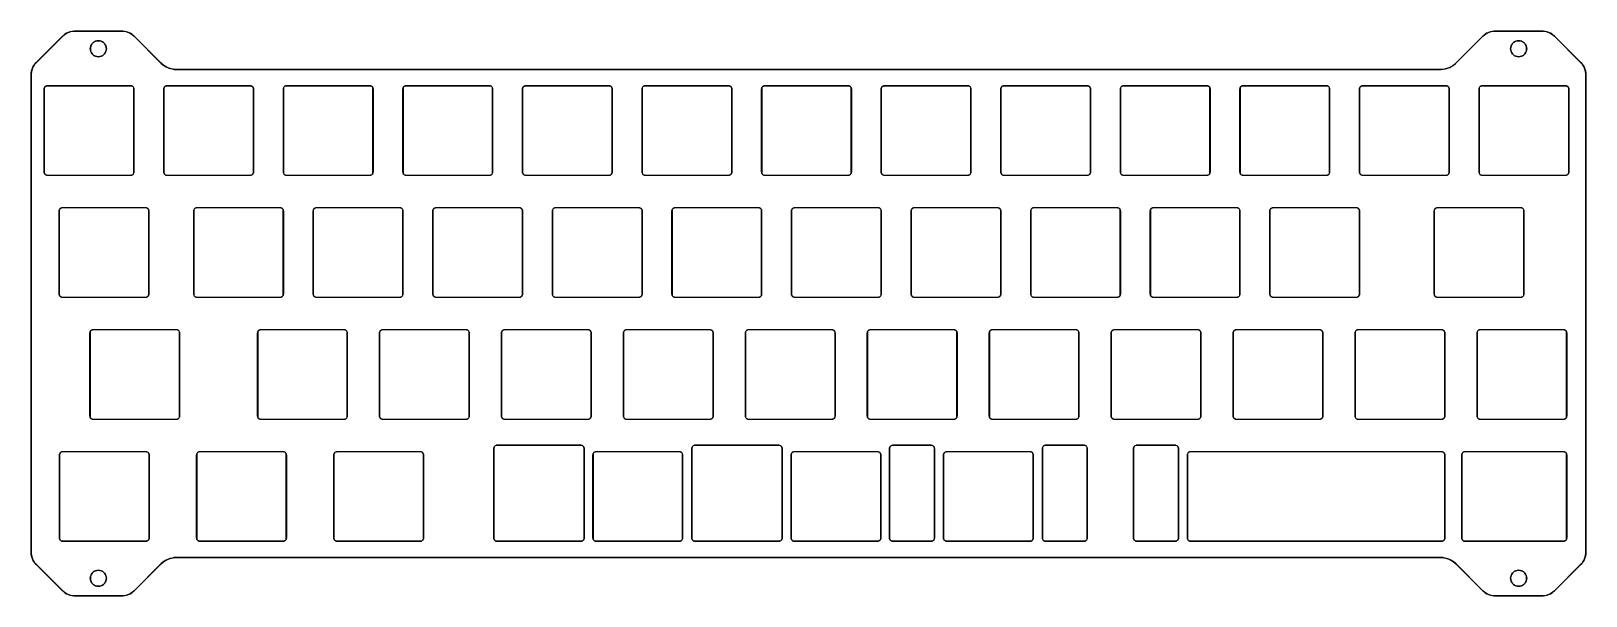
# Model space of a CAD drawing. Extents: x 26 to 269, y -110 to -22.
import ezdxf

# ---------------------------------------------------------------- set-up
doc = ezdxf.new("R2010")
doc.units = 0
doc.layers.add('BLACK', color=7, linetype='CONTINUOUS')

msp = doc.modelspace()

# ---------------------------------------------------------------- linework, layer by layer
at = {"layer": 'BLACK', "linetype": 'CONTINUOUS'}
for p, q in [((31.606, -21.929), (31.8948, -21.8458)), ((32.0432, -21.8222), (31.7508, -21.8889)), ((31.8948, -21.8458), (32.1911, -21.7954)), ((32.3412, -21.7886), (32.0432, -21.8222)), ((32.1911, -21.7954), (32.4911, -21.7786)), ((32.491, -21.7886), (32.3412, -21.7886)), ((32.4911, -21.7886), (32.491, -21.7886)), ((32.4911, -21.7786), (39.8609, -21.7786)), ((32.4911, -21.7786), (32.4911, -21.7786)), ((39.8609, -21.7886), (32.4911, -21.7886)), ((39.8609, -21.7786), (40.1609, -21.7955)), ((40.0108, -21.7886), (39.8609, -21.7886)), ((40.3088, -21.8222), (40.0108, -21.7886)), ((40.1609, -21.7955), (40.4572, -21.8458)), ((40.6012, -21.8889), (40.3088, -21.8222)), ((40.4572, -21.8458), (40.746, -21.929)), ((253.493, -21.929), (253.782, -21.8458)), ((253.931, -21.8222), (253.638, -21.8889)), ((253.782, -21.8458), (254.079, -21.7955)), ((254.229, -21.7886), (253.931, -21.8222)), ((254.079, -21.7955), (254.379, -21.7786)), ((254.379, -21.7886), (254.229, -21.7886)), ((254.379, -21.7786), (254.379, -21.7786)), ((254.379, -21.7786), (261.748, -21.7786)), ((261.748, -21.7886), (254.379, -21.7886)), ((254.379, -21.7886), (254.379, -21.7886)), ((261.748, -21.7786), (262.048, -21.7955)), ((261.898, -21.7886), (261.748, -21.7886)), ((262.196, -21.8222), (261.898, -21.7886)), ((262.048, -21.7955), (262.345, -21.8458)), ((262.489, -21.8889), (262.196, -21.8222)), ((262.345, -21.8458), (262.634, -21.929)), ((26.4559, -26.7037), (30.5961, -22.5636)), ((30.6031, -22.5706), (26.463, -26.7108)), ((30.5961, -22.5636), (30.8202, -22.3633)), ((30.5961, -22.5636), (30.5961, -22.5636)), ((30.5961, -22.5636), (30.5961, -22.5636)), ((30.7092, -22.4646), (30.6031, -22.5706)), ((30.6031, -22.5706), (30.6031, -22.5706)), ((30.9436, -22.2776), (30.7092, -22.4646)), ((30.8202, -22.3633), (31.0653, -22.1894)), ((31.1976, -22.1181), (30.9436, -22.2776)), ((31.0653, -22.1894), (31.3283, -22.044)), ((31.4677, -21.988), (31.1976, -22.1181)), ((31.3283, -22.044), (31.606, -21.929)), ((31.7508, -21.8889), (31.4677, -21.988)), ((34.9399, -24.3157), (34.9965, -24.1044)), ((35.0015, -24.1062), (34.9451, -24.3166)), ((34.9965, -24.1044), (35.089, -23.9061)), ((35.0935, -23.9087), (35.0015, -24.1062)), ((35.089, -23.9061), (35.2145, -23.7269)), ((35.2185, -23.7303), (35.0935, -23.9087)), ((35.2145, -23.7269), (35.3692, -23.5722)), ((35.3725, -23.5762), (35.2185, -23.7303)), ((35.3692, -23.5722), (35.5484, -23.4468)), ((35.551, -23.4513), (35.3725, -23.5762)), ((35.5484, -23.4468), (35.7466, -23.3543)), ((35.7484, -23.3592), (35.551, -23.4513)), ((35.7466, -23.3543), (35.9579, -23.2977)), ((35.9588, -23.3028), (35.7484, -23.3592)), ((35.9579, -23.2977), (36.1759, -23.2786)), ((36.1759, -23.2839), (35.9588, -23.3028)), ((36.1759, -23.2786), (36.3938, -23.2977)), ((36.3929, -23.3028), (36.1759, -23.2839)), ((36.6033, -23.3592), (36.3929, -23.3028)), ((36.3938, -23.2977), (36.6051, -23.3543)), ((36.8007, -23.4513), (36.6033, -23.3592)), ((36.6051, -23.3543), (36.8034, -23.4468)), ((36.9792, -23.5762), (36.8007, -23.4513)), ((36.8034, -23.4468), (36.9826, -23.5722)), ((37.1332, -23.7303), (36.9792, -23.5762)), ((36.9826, -23.5722), (37.1372, -23.7269)), ((37.2582, -23.9087), (37.1332, -23.7303)), ((37.1372, -23.7269), (37.2627, -23.9061)), ((37.3502, -24.1062), (37.2582, -23.9087)), ((37.2627, -23.9061), (37.3552, -24.1044)), ((37.4066, -24.3166), (37.3502, -24.1062)), ((37.3552, -24.1044), (37.4118, -24.3157)), ((40.8842, -21.988), (40.6012, -21.8889)), ((40.746, -21.929), (41.0237, -22.044)), ((41.1544, -22.1181), (40.8842, -21.988)), ((41.0237, -22.044), (41.2867, -22.1894)), ((41.4083, -22.2776), (41.1544, -22.1181)), ((41.2867, -22.1894), (41.5318, -22.3633)), ((41.6428, -22.4646), (41.4083, -22.2776)), ((41.5318, -22.3633), (41.7559, -22.5636)), ((41.7488, -22.5706), (41.6428, -22.4646)), ((45.889, -26.7108), (41.7488, -22.5706)), ((41.7488, -22.5706), (41.7488, -22.5706)), ((41.7488, -22.5706), (41.7488, -22.5706)), ((41.7559, -22.5636), (41.7559, -22.5636)), ((41.7559, -22.5636), (45.896, -26.7037)), ((248.312, -26.735), (252.484, -22.5636)), ((252.491, -22.5706), (248.318, -26.7428)), ((252.484, -22.5636), (252.708, -22.3633)), ((252.484, -22.5636), (252.484, -22.5636)), ((252.484, -22.5636), (252.484, -22.5636)), ((252.484, -22.5636), (252.484, -22.5636)), ((252.597, -22.4646), (252.491, -22.5706)), ((252.491, -22.5706), (252.491, -22.5706)), ((252.831, -22.2776), (252.597, -22.4646)), ((252.708, -22.3633), (252.953, -22.1894)), ((253.085, -22.1181), (252.831, -22.2776)), ((252.953, -22.1894), (253.216, -22.044)), ((253.355, -21.988), (253.085, -22.1181)), ((253.216, -22.044), (253.493, -21.929)), ((253.638, -21.8889), (253.355, -21.988)), ((256.827, -24.3157), (256.884, -24.1044)), ((256.889, -24.1062), (256.833, -24.3166)), ((256.884, -24.1044), (256.976, -23.9061)), ((256.981, -23.9087), (256.889, -24.1062)), ((256.976, -23.9061), (257.102, -23.7269)), ((257.106, -23.7303), (256.981, -23.9087)), ((257.102, -23.7269), (257.257, -23.5722)), ((257.26, -23.5762), (257.106, -23.7303)), ((257.257, -23.5722), (257.436, -23.4468)), ((257.438, -23.4513), (257.26, -23.5762)), ((257.436, -23.4468), (257.634, -23.3543)), ((257.636, -23.3592), (257.438, -23.4513)), ((257.634, -23.3543), (257.845, -23.2977)), ((257.846, -23.3028), (257.636, -23.3592)), ((257.845, -23.2977), (258.063, -23.2786)), ((258.063, -23.2839), (257.846, -23.3028)), ((258.063, -23.2786), (258.281, -23.2977)), ((258.28, -23.3028), (258.063, -23.2839)), ((258.491, -23.3592), (258.28, -23.3028)), ((258.281, -23.2977), (258.493, -23.3543)), ((258.688, -23.4513), (258.491, -23.3592)), ((258.493, -23.3543), (258.691, -23.4468)), ((258.867, -23.5762), (258.688, -23.4513)), ((258.691, -23.4468), (258.87, -23.5722)), ((259.021, -23.7303), (258.867, -23.5762)), ((258.87, -23.5722), (259.025, -23.7269)), ((259.146, -23.9087), (259.021, -23.7303)), ((259.025, -23.7269), (259.15, -23.9061)), ((259.238, -24.1062), (259.146, -23.9087)), ((259.15, -23.9061), (259.243, -24.1044)), ((259.294, -24.3166), (259.238, -24.1062)), ((259.243, -24.1044), (259.299, -24.3157)), ((262.772, -21.988), (262.489, -21.8889)), ((262.634, -21.929), (262.911, -22.044)), ((263.042, -22.1181), (262.772, -21.988)), ((262.911, -22.044), (263.174, -22.1894)), ((263.296, -22.2776), (263.042, -22.1181)), ((263.174, -22.1894), (263.419, -22.3633)), ((263.53, -22.4646), (263.296, -22.2776)), ((263.419, -22.3633), (263.643, -22.5636)), ((263.636, -22.5706), (263.53, -22.4646)), ((267.776, -26.7108), (263.636, -22.5706)), ((263.636, -22.5706), (263.636, -22.5706)), ((263.643, -22.5636), (263.643, -22.5636)), ((263.643, -22.5636), (263.643, -22.5636)), ((263.643, -22.5636), (267.784, -26.7037)), ((26.2557, -26.9278), (26.4559, -26.7037)), ((26.463, -26.7108), (26.357, -26.8168)), ((26.4559, -26.7037), (26.4559, -26.7037)), ((26.463, -26.7108), (26.463, -26.7108)), ((34.9209, -24.5336), (34.9399, -24.3157)), ((34.9399, -24.7515), (34.9209, -24.5336)), ((34.9451, -24.3166), (34.9261, -24.5336)), ((34.9261, -24.5336), (34.9451, -24.7506)), ((34.9965, -24.9629), (34.9399, -24.7515)), ((34.9451, -24.7506), (35.0015, -24.9611)), ((35.089, -25.1611), (34.9965, -24.9629)), ((35.0015, -24.9611), (35.0935, -25.1585)), ((35.2145, -25.3403), (35.089, -25.1611)), ((35.0935, -25.1585), (35.2185, -25.3369)), ((35.3692, -25.495), (35.2145, -25.3403)), ((35.2185, -25.3369), (35.3725, -25.491)), ((35.5484, -25.6205), (35.3692, -25.495)), ((35.3725, -25.491), (35.551, -25.6159)), ((35.7466, -25.7129), (35.5484, -25.6205)), ((35.551, -25.6159), (35.7484, -25.708)), ((35.9579, -25.7696), (35.7466, -25.7129)), ((35.7484, -25.708), (35.9588, -25.7644)), ((36.1759, -25.7886), (35.9579, -25.7696)), ((35.9588, -25.7644), (36.1759, -25.7834)), ((36.1759, -25.7834), (36.3929, -25.7644)), ((36.3938, -25.7696), (36.1759, -25.7886)), ((36.3929, -25.7644), (36.6033, -25.708)), ((36.6051, -25.7129), (36.3938, -25.7696)), ((36.6033, -25.708), (36.8007, -25.6159)), ((36.8034, -25.6205), (36.6051, -25.7129)), ((36.8007, -25.6159), (36.9792, -25.491)), ((36.9826, -25.495), (36.8034, -25.6205)), ((36.9792, -25.491), (37.1332, -25.3369)), ((37.1372, -25.3403), (36.9826, -25.495)), ((37.1332, -25.3369), (37.2582, -25.1585)), ((37.2627, -25.1611), (37.1372, -25.3403)), ((37.2582, -25.1585), (37.3502, -24.9611)), ((37.3552, -24.9629), (37.2627, -25.1611)), ((37.3502, -24.9611), (37.4066, -24.7506)), ((37.4118, -24.7515), (37.3552, -24.9629)), ((37.4256, -24.5336), (37.4066, -24.3166)), ((37.4066, -24.7506), (37.4256, -24.5336)), ((37.4118, -24.3157), (37.4309, -24.5336)), ((37.4309, -24.5336), (37.4118, -24.7515)), ((46.1257, -26.9277), (45.889, -26.7108)), ((45.889, -26.7108), (45.889, -26.7108)), ((45.896, -26.7037), (45.896, -26.7037)), ((45.896, -26.7037), (45.896, -26.7037)), ((45.896, -26.7037), (46.0093, -26.817)), ((256.808, -24.5336), (256.827, -24.3157)), ((256.827, -24.7515), (256.808, -24.5336)), ((256.833, -24.3166), (256.814, -24.5336)), ((256.814, -24.5336), (256.833, -24.7506)), ((256.884, -24.9629), (256.827, -24.7515)), ((256.833, -24.7506), (256.889, -24.9611)), ((256.976, -25.1611), (256.884, -24.9629)), ((256.889, -24.9611), (256.981, -25.1585)), ((257.102, -25.3403), (256.976, -25.1611)), ((256.981, -25.1585), (257.106, -25.3369)), ((257.257, -25.495), (257.102, -25.3403)), ((257.106, -25.3369), (257.26, -25.491)), ((257.436, -25.6205), (257.257, -25.495)), ((257.26, -25.491), (257.438, -25.6159)), ((257.634, -25.7129), (257.436, -25.6205)), ((257.438, -25.6159), (257.636, -25.708)), ((257.845, -25.7696), (257.634, -25.7129)), ((257.636, -25.708), (257.846, -25.7644)), ((258.063, -25.7886), (257.845, -25.7696)), ((257.846, -25.7644), (258.063, -25.7834)), ((258.063, -25.7834), (258.28, -25.7644)), ((258.281, -25.7696), (258.063, -25.7886)), ((258.28, -25.7644), (258.491, -25.708)), ((258.493, -25.7129), (258.281, -25.7696)), ((258.491, -25.708), (258.688, -25.6159)), ((258.691, -25.6205), (258.493, -25.7129)), ((258.688, -25.6159), (258.867, -25.491)), ((258.87, -25.495), (258.691, -25.6205)), ((258.867, -25.491), (259.021, -25.3369)), ((259.025, -25.3403), (258.87, -25.495)), ((259.021, -25.3369), (259.146, -25.1585)), ((259.15, -25.1611), (259.025, -25.3403)), ((259.146, -25.1585), (259.238, -24.9611)), ((259.243, -24.9629), (259.15, -25.1611)), ((259.238, -24.9611), (259.294, -24.7506)), ((259.299, -24.7515), (259.243, -24.9629)), ((259.313, -24.5336), (259.294, -24.3166)), ((259.294, -24.7506), (259.313, -24.5336)), ((259.299, -24.3157), (259.318, -24.5336)), ((259.318, -24.5336), (259.299, -24.7515)), ((267.882, -26.8168), (267.776, -26.7108)), ((267.776, -26.7108), (267.776, -26.7108)), ((267.784, -26.7037), (267.784, -26.7037)), ((267.784, -26.7037), (267.784, -26.7037)), ((267.784, -26.7037), (267.984, -26.9278)), ((25.671, -28.5987), (25.6878, -28.2987)), ((25.671, -103.168), (25.671, -28.5987)), ((25.7146, -28.1508), (25.681, -28.4488)), ((25.681, -28.4488), (25.681, -28.5987)), ((25.681, -28.5987), (25.681, -28.5987)), ((25.681, -28.5987), (25.681, -103.168)), ((25.6878, -28.2987), (25.7382, -28.0024)), ((25.7813, -27.8584), (25.7146, -28.1508)), ((25.7382, -28.0024), (25.8214, -27.7136)), ((25.8803, -27.5754), (25.7813, -27.8584)), ((25.8214, -27.7136), (25.9364, -27.4359)), ((26.0105, -27.3052), (25.8803, -27.5754)), ((25.9364, -27.4359), (26.0818, -27.1729)), ((26.17, -27.0513), (26.0105, -27.3052)), ((26.0818, -27.1729), (26.2557, -26.9278)), ((26.357, -26.8168), (26.17, -27.0513)), ((46.0093, -26.817), (46.2548, -27.023)), ((46.3804, -27.1231), (46.1257, -26.9277)), ((46.2548, -27.023), (46.5174, -27.2068)), ((46.6511, -27.2956), (46.3804, -27.1231)), ((46.5174, -27.2068), (46.7949, -27.367)), ((46.9359, -27.4438), (46.6511, -27.2956)), ((46.7949, -27.367), (47.0853, -27.5025)), ((47.2325, -27.5667), (46.9359, -27.4438)), ((47.0853, -27.5025), (47.3865, -27.6121)), ((47.5387, -27.6632), (47.2325, -27.5667)), ((47.3865, -27.6121), (47.696, -27.695)), ((47.8521, -27.7327), (47.5387, -27.6632)), ((47.696, -27.695), (48.0116, -27.7507)), ((48.1704, -27.7746), (47.8521, -27.7327)), ((48.0116, -27.7507), (48.3309, -27.7786)), ((48.4911, -27.7886), (48.1704, -27.7746)), ((48.3309, -27.7786), (48.4911, -27.7786)), ((48.4911, -27.7786), (245.748, -27.7786)), ((245.748, -27.7886), (48.4911, -27.7886)), ((246.103, -27.7714), (245.748, -27.7886)), ((245.748, -27.7786), (245.748, -27.7786)), ((245.748, -27.7786), (245.926, -27.7786)), ((245.748, -27.7886), (245.748, -27.7886)), ((245.926, -27.7786), (246.279, -27.7443)), ((246.455, -27.7201), (246.103, -27.7714)), ((246.279, -27.7443), (246.627, -27.6762)), ((246.8, -27.635), (246.455, -27.7201)), ((246.627, -27.6762), (246.968, -27.5747)), ((247.136, -27.5171), (246.8, -27.635)), ((246.968, -27.5747), (247.296, -27.4409)), ((247.458, -27.3673), (247.136, -27.5171)), ((247.296, -27.4409), (247.611, -27.276)), ((247.765, -27.1871), (247.458, -27.3673)), ((247.611, -27.276), (247.908, -27.0815)), ((248.052, -26.9782), (247.765, -27.1871)), ((247.908, -27.0815), (248.184, -26.8593)), ((248.318, -26.7431), (248.052, -26.9782)), ((248.184, -26.8593), (248.311, -26.7354)), ((248.311, -26.7354), (248.312, -26.735)), ((248.318, -26.7428), (248.318, -26.7431)), ((268.069, -27.0513), (267.882, -26.8168)), ((267.984, -26.9278), (268.158, -27.1729)), ((268.229, -27.3052), (268.069, -27.0513)), ((268.158, -27.1729), (268.303, -27.4359)), ((268.359, -27.5754), (268.229, -27.3052)), ((268.303, -27.4359), (268.418, -27.7136)), ((268.458, -27.8584), (268.359, -27.5754)), ((268.418, -27.7136), (268.501, -28.0024)), ((268.525, -28.1508), (268.458, -27.8584)), ((268.501, -28.0024), (268.552, -28.2987)), ((268.558, -28.4488), (268.525, -28.1508)), ((268.552, -28.2987), (268.568, -28.5987)), ((268.558, -28.5987), (268.558, -28.4488)), ((268.558, -103.168), (268.558, -28.5987)), ((268.558, -28.5987), (268.558, -28.5987)), ((268.568, -28.5987), (268.568, -28.5987)), ((268.568, -28.5987), (268.568, -103.168)), ((27.7222, -30.8086), (27.7349, -30.6962)), ((27.7222, -43.8086), (27.7222, -30.8086)), ((27.7571, -30.6441), (27.7322, -30.7528)), ((27.7322, -30.7528), (27.7322, -30.8086)), ((27.7322, -30.8086), (27.7322, -30.8086)), ((27.7322, -30.8086), (27.7322, -43.8086)), ((27.7349, -30.6962), (27.7722, -30.5895)), ((27.8055, -30.5436), (27.7571, -30.6441)), ((27.7722, -30.5895), (27.8324, -30.4938)), ((27.875, -30.4564), (27.8055, -30.5436)), ((27.8324, -30.4938), (27.9124, -30.4138)), ((27.9622, -30.3868), (27.875, -30.4564)), ((27.9124, -30.4138), (28.0081, -30.3536)), ((28.0627, -30.3384), (27.9622, -30.3868)), ((28.0081, -30.3536), (28.1149, -30.3163)), ((28.1715, -30.3136), (28.0627, -30.3384)), ((28.1149, -30.3163), (28.2272, -30.3036)), ((28.2272, -30.3136), (28.1715, -30.3136)), ((28.2272, -30.3036), (28.2272, -30.3036)), ((28.2272, -30.3036), (41.2272, -30.3036)), ((28.2272, -30.3136), (28.2272, -30.3136)), ((41.2272, -30.3136), (28.2272, -30.3136)), ((41.2272, -30.3036), (41.3396, -30.3163)), ((41.283, -30.3136), (41.2272, -30.3136)), ((41.3917, -30.3384), (41.283, -30.3136)), ((41.3396, -30.3163), (41.4463, -30.3536)), ((41.4922, -30.3868), (41.3917, -30.3384)), ((41.4463, -30.3536), (41.5421, -30.4138)), ((41.5794, -30.4564), (41.4922, -30.3868)), ((41.5421, -30.4138), (41.622, -30.4938)), ((41.649, -30.5436), (41.5794, -30.4564)), ((41.622, -30.4938), (41.6822, -30.5895)), ((41.6974, -30.6441), (41.649, -30.5436)), ((41.6822, -30.5895), (41.7195, -30.6963)), ((41.7222, -30.7528), (41.6974, -30.6441)), ((41.7195, -30.6963), (41.7322, -30.8084)), ((41.7222, -30.8086), (41.7222, -30.7528)), ((41.7222, -43.8086), (41.7222, -30.8086)), ((41.7222, -30.8086), (41.7222, -30.8086)), ((41.7322, -30.8084), (41.7322, -30.8086)), ((41.7322, -30.8086), (41.7322, -43.8086)), ((46.4022, -30.8086), (46.4149, -30.6962)), ((46.4022, -43.8086), (46.4022, -30.8086)), ((46.4371, -30.6441), (46.4122, -30.7528)), ((46.4122, -30.7528), (46.4122, -30.8086)), ((46.4122, -30.8086), (46.4122, -43.8086)), ((46.4149, -30.6962), (46.4522, -30.5895)), ((46.4855, -30.5436), (46.4371, -30.6441)), ((46.4522, -30.5895), (46.5124, -30.4938)), ((46.555, -30.4564), (46.4855, -30.5436)), ((46.5124, -30.4938), (46.5924, -30.4138)), ((46.6422, -30.3868), (46.555, -30.4564)), ((46.5924, -30.4138), (46.6881, -30.3536)), ((46.7427, -30.3384), (46.6422, -30.3868)), ((46.6881, -30.3536), (46.7949, -30.3163)), ((46.8515, -30.3136), (46.7427, -30.3384)), ((46.7949, -30.3163), (46.9072, -30.3036)), ((46.9072, -30.3136), (46.8515, -30.3136)), ((46.9072, -30.3036), (46.9072, -30.3036)), ((46.9072, -30.3036), (59.9072, -30.3036)), ((46.9072, -30.3136), (46.9072, -30.3136)), ((59.9072, -30.3136), (46.9072, -30.3136)), ((59.9072, -30.3036), (60.0196, -30.3163)), ((59.963, -30.3136), (59.9072, -30.3136)), ((60.0717, -30.3384), (59.963, -30.3136)), ((60.0196, -30.3163), (60.1263, -30.3536)), ((60.1722, -30.3868), (60.0717, -30.3384)), ((60.1263, -30.3536), (60.2221, -30.4138)), ((60.2594, -30.4564), (60.1722, -30.3868)), ((60.2221, -30.4138), (60.302, -30.4938)), ((60.329, -30.5436), (60.2594, -30.4564)), ((60.302, -30.4938), (60.3622, -30.5895)), ((60.3774, -30.6441), (60.329, -30.5436)), ((60.3622, -30.5895), (60.3995, -30.6963)), ((60.4022, -30.7528), (60.3774, -30.6441)), ((60.3995, -30.6963), (60.4122, -30.8084)), ((60.4022, -30.8086), (60.4022, -30.7528)), ((60.4022, -43.8086), (60.4022, -30.8086)), ((60.4022, -30.8086), (60.4022, -30.8086)), ((60.4122, -30.8084), (60.4122, -30.8086)), ((60.4122, -30.8086), (60.4122, -43.8086)), ((65.0822, -30.8086), (65.0949, -30.6962)), ((65.0822, -43.8086), (65.0822, -30.8086)), ((65.0822, -30.8086), (65.0822, -30.8086)), ((65.1171, -30.6441), (65.0922, -30.7528)), ((65.0922, -30.7528), (65.0922, -30.8086)), ((65.0922, -30.8086), (65.0922, -43.8086)), ((65.0949, -30.6962), (65.1322, -30.5895)), ((65.1655, -30.5436), (65.1171, -30.6441)), ((65.1322, -30.5895), (65.1924, -30.4938)), ((65.235, -30.4564), (65.1655, -30.5436)), ((65.1924, -30.4938), (65.2724, -30.4138)), ((65.3222, -30.3868), (65.235, -30.4564)), ((65.2724, -30.4138), (65.3681, -30.3536)), ((65.4227, -30.3384), (65.3222, -30.3868)), ((65.3681, -30.3536), (65.4749, -30.3163)), ((65.5315, -30.3136), (65.4227, -30.3384)), ((65.4749, -30.3163), (65.5872, -30.3036)), ((65.5872, -30.3136), (65.5315, -30.3136)), ((65.5872, -30.3036), (65.5872, -30.3036)), ((65.5872, -30.3036), (78.5872, -30.3036)), ((65.5872, -30.3136), (65.5872, -30.3136)), ((78.5872, -30.3136), (65.5872, -30.3136)), ((78.5872, -30.3036), (78.6996, -30.3163)), ((78.643, -30.3136), (78.5872, -30.3136)), ((78.7517, -30.3384), (78.643, -30.3136)), ((78.6996, -30.3163), (78.8063, -30.3536)), ((78.8522, -30.3868), (78.7517, -30.3384)), ((78.8063, -30.3536), (78.9021, -30.4138)), ((78.9394, -30.4564), (78.8522, -30.3868)), ((78.9021, -30.4138), (78.982, -30.4938)), ((79.009, -30.5436), (78.9394, -30.4564)), ((78.982, -30.4938), (79.0422, -30.5895)), ((79.0574, -30.6441), (79.009, -30.5436)), ((79.0422, -30.5895), (79.0795, -30.6963)), ((79.0822, -30.7528), (79.0574, -30.6441)), ((79.0795, -30.6963), (79.0922, -30.8084)), ((79.0822, -30.8086), (79.0822, -30.7528)), ((79.0822, -43.8086), (79.0822, -30.8086)), ((79.0822, -30.8086), (79.0822, -30.8086)), ((79.0922, -30.8084), (79.0922, -30.8086)), ((79.0922, -30.8086), (79.0922, -43.8086)), ((83.7622, -30.8086), (83.7749, -30.6962)), ((83.7622, -43.8086), (83.7622, -30.8086)), ((83.7622, -30.8086), (83.7622, -30.8086)), ((83.7971, -30.6441), (83.7722, -30.7528)), ((83.7722, -30.7528), (83.7722, -30.8086)), ((83.7722, -30.8086), (83.7722, -30.8086)), ((83.7722, -30.8086), (83.7722, -43.8086)), ((83.7749, -30.6962), (83.8122, -30.5895)), ((83.8455, -30.5436), (83.7971, -30.6441)), ((83.8122, -30.5895), (83.8724, -30.4938)), ((83.915, -30.4564), (83.8455, -30.5436)), ((83.8724, -30.4938), (83.9524, -30.4138)), ((84.0022, -30.3868), (83.915, -30.4564)), ((83.9524, -30.4138), (84.0481, -30.3536)), ((84.1027, -30.3384), (84.0022, -30.3868)), ((84.0481, -30.3536), (84.1549, -30.3163)), ((84.2115, -30.3136), (84.1027, -30.3384)), ((84.1549, -30.3163), (84.2672, -30.3036)), ((84.2672, -30.3136), (84.2115, -30.3136)), ((84.2672, -30.3036), (84.2672, -30.3036)), ((84.2672, -30.3036), (97.2672, -30.3036)), ((84.2672, -30.3136), (84.2672, -30.3136)), ((97.2672, -30.3136), (84.2672, -30.3136)), ((97.2672, -30.3036), (97.3796, -30.3163)), ((97.323, -30.3136), (97.2672, -30.3136)), ((97.4317, -30.3384), (97.323, -30.3136)), ((97.3796, -30.3163), (97.4863, -30.3536)), ((97.5322, -30.3868), (97.4317, -30.3384)), ((97.4863, -30.3536), (97.5821, -30.4138)), ((97.6194, -30.4564), (97.5322, -30.3868)), ((97.5821, -30.4138), (97.662, -30.4938)), ((97.689, -30.5436), (97.6194, -30.4564)), ((97.662, -30.4938), (97.7222, -30.5895)), ((97.7374, -30.6441), (97.689, -30.5436)), ((97.7222, -30.5895), (97.7595, -30.6963)), ((97.7622, -30.7528), (97.7374, -30.6441)), ((97.7595, -30.6963), (97.7722, -30.8084)), ((97.7622, -30.8086), (97.7622, -30.7528)), ((97.7622, -43.8086), (97.7622, -30.8086)), ((97.7622, -30.8086), (97.7622, -30.8086)), ((97.7722, -30.8084), (97.7722, -30.8086)), ((97.7722, -30.8086), (97.7722, -43.8086)), ((102.442, -30.8086), (102.455, -30.6962)), ((102.442, -43.8086), (102.442, -30.8086)), ((102.442, -30.8086), (102.442, -30.8086)), ((102.477, -30.6441), (102.452, -30.7528)), ((102.452, -30.7528), (102.452, -30.8086)), ((102.452, -30.8086), (102.452, -30.8086)), ((102.452, -30.8086), (102.452, -43.8086)), ((102.455, -30.6962), (102.492, -30.5895)), ((102.525, -30.5436), (102.477, -30.6441)), ((102.492, -30.5895), (102.552, -30.4938)), ((102.595, -30.4564), (102.525, -30.5436)), ((102.552, -30.4938), (102.632, -30.4138)), ((102.682, -30.3868), (102.595, -30.4564)), ((102.632, -30.4138), (102.728, -30.3536)), ((102.783, -30.3384), (102.682, -30.3868)), ((102.728, -30.3536), (102.835, -30.3163)), ((102.891, -30.3136), (102.783, -30.3384)), ((102.835, -30.3163), (102.947, -30.3036)), ((102.947, -30.3136), (102.891, -30.3136)), ((102.947, -30.3036), (102.947, -30.3036)), ((102.947, -30.3036), (115.947, -30.3036)), ((102.947, -30.3136), (102.947, -30.3136)), ((115.947, -30.3136), (102.947, -30.3136)), ((115.947, -30.3036), (116.06, -30.3163)), ((116.003, -30.3136), (115.947, -30.3136)), ((116.112, -30.3384), (116.003, -30.3136)), ((116.06, -30.3163), (116.166, -30.3536)), ((116.212, -30.3868), (116.112, -30.3384)), ((116.166, -30.3536), (116.262, -30.4138)), ((116.299, -30.4564), (116.212, -30.3868)), ((116.262, -30.4138), (116.342, -30.4938)), ((116.369, -30.5436), (116.299, -30.4564)), ((116.342, -30.4938), (116.402, -30.5895)), ((116.417, -30.6441), (116.369, -30.5436)), ((116.402, -30.5895), (116.44, -30.6963)), ((116.442, -30.7528), (116.417, -30.6441)), ((116.44, -30.6963), (116.452, -30.8084)), ((116.442, -30.8086), (116.442, -30.7528)), ((116.442, -43.8086), (116.442, -30.8086)), ((116.442, -30.8086), (116.442, -30.8086)), ((116.452, -30.8084), (116.452, -30.8086)), ((116.452, -30.8086), (116.452, -43.8086)), ((121.122, -30.8086), (121.135, -30.6962)), ((121.122, -43.8086), (121.122, -30.8086)), ((121.122, -30.8086), (121.122, -30.8086)), ((121.157, -30.6441), (121.132, -30.7528)), ((121.132, -30.7528), (121.132, -30.8086)), ((121.132, -30.8086), (121.132, -30.8086)), ((121.132, -30.8086), (121.132, -43.8086)), ((121.135, -30.6962), (121.172, -30.5895)), ((121.205, -30.5436), (121.157, -30.6441)), ((121.172, -30.5895), (121.232, -30.4938)), ((121.275, -30.4564), (121.205, -30.5436)), ((121.232, -30.4938), (121.312, -30.4138)), ((121.362, -30.3868), (121.275, -30.4564)), ((121.312, -30.4138), (121.408, -30.3536)), ((121.463, -30.3384), (121.362, -30.3868)), ((121.408, -30.3536), (121.515, -30.3163)), ((121.571, -30.3136), (121.463, -30.3384)), ((121.515, -30.3163), (121.627, -30.3036)), ((121.627, -30.3136), (121.571, -30.3136)), ((121.627, -30.3036), (121.627, -30.3036)), ((121.627, -30.3036), (134.627, -30.3036)), ((121.627, -30.3136), (121.627, -30.3136)), ((134.627, -30.3136), (121.627, -30.3136)), ((134.627, -30.3036), (134.74, -30.3163)), ((134.683, -30.3136), (134.627, -30.3136)), ((134.792, -30.3384), (134.683, -30.3136)), ((134.74, -30.3163), (134.846, -30.3536)), ((134.892, -30.3868), (134.792, -30.3384)), ((134.846, -30.3536), (134.942, -30.4138)), ((134.979, -30.4564), (134.892, -30.3868)), ((134.942, -30.4138), (135.022, -30.4938)), ((135.049, -30.5436), (134.979, -30.4564)), ((135.022, -30.4938), (135.082, -30.5895)), ((135.097, -30.6441), (135.049, -30.5436)), ((135.082, -30.5895), (135.12, -30.6963)), ((135.122, -30.7528), (135.097, -30.6441)), ((135.12, -30.6963), (135.132, -30.8084)), ((135.122, -30.8086), (135.122, -30.7528)), ((135.122, -43.8086), (135.122, -30.8086)), ((135.122, -30.8086), (135.122, -30.8086)), ((135.132, -30.8084), (135.132, -30.8086)), ((135.132, -30.8086), (135.132, -43.8086)), ((139.802, -30.8086), (139.815, -30.6962)), ((139.802, -43.8086), (139.802, -30.8086)), ((139.837, -30.6441), (139.812, -30.7528)), ((139.812, -30.7528), (139.812, -30.8086)), ((139.812, -30.8086), (139.812, -30.8086)), ((139.812, -30.8086), (139.812, -43.8086)), ((139.815, -30.6962), (139.852, -30.5895)), ((139.885, -30.5436), (139.837, -30.6441)), ((139.852, -30.5895), (139.912, -30.4938)), ((139.955, -30.4564), (139.885, -30.5436)), ((139.912, -30.4938), (139.992, -30.4138)), ((140.042, -30.3868), (139.955, -30.4564)), ((139.992, -30.4138), (140.088, -30.3536)), ((140.143, -30.3384), (140.042, -30.3868)), ((140.088, -30.3536), (140.195, -30.3163)), ((140.251, -30.3136), (140.143, -30.3384)), ((140.195, -30.3163), (140.307, -30.3036)), ((140.307, -30.3136), (140.251, -30.3136)), ((140.307, -30.3036), (140.307, -30.3036)), ((140.307, -30.3036), (153.307, -30.3036)), ((140.307, -30.3136), (140.307, -30.3136)), ((153.307, -30.3136), (140.307, -30.3136)), ((153.307, -30.3036), (153.42, -30.3163)), ((153.363, -30.3136), (153.307, -30.3136)), ((153.472, -30.3384), (153.363, -30.3136)), ((153.42, -30.3163), (153.526, -30.3536)), ((153.572, -30.3868), (153.472, -30.3384)), ((153.526, -30.3536), (153.622, -30.4138)), ((153.659, -30.4564), (153.572, -30.3868)), ((153.622, -30.4138), (153.702, -30.4938)), ((153.729, -30.5436), (153.659, -30.4564)), ((153.702, -30.4938), (153.762, -30.5895)), ((153.777, -30.6441), (153.729, -30.5436)), ((153.762, -30.5895), (153.8, -30.6963)), ((153.802, -30.7528), (153.777, -30.6441)), ((153.8, -30.6963), (153.812, -30.8084)), ((153.802, -30.8086), (153.802, -30.7528)), ((153.802, -43.8086), (153.802, -30.8086)), ((153.802, -30.8086), (153.802, -30.8086)), ((153.812, -30.8084), (153.812, -30.8086)), ((153.812, -30.8086), (153.812, -43.8086)), ((158.482, -30.8086), (158.495, -30.6962)), ((158.482, -43.8086), (158.482, -30.8086)), ((158.517, -30.6441), (158.492, -30.7528)), ((158.492, -30.7528), (158.492, -30.8086)), ((158.492, -30.8086), (158.492, -43.8086)), ((158.495, -30.6962), (158.532, -30.5895)), ((158.565, -30.5436), (158.517, -30.6441)), ((158.532, -30.5895), (158.592, -30.4938)), ((158.635, -30.4564), (158.565, -30.5436)), ((158.592, -30.4938), (158.672, -30.4138)), ((158.722, -30.3868), (158.635, -30.4564)), ((158.672, -30.4138), (158.768, -30.3536)), ((158.823, -30.3384), (158.722, -30.3868)), ((158.768, -30.3536), (158.875, -30.3163)), ((158.931, -30.3136), (158.823, -30.3384)), ((158.875, -30.3163), (158.987, -30.3036)), ((158.987, -30.3136), (158.931, -30.3136)), ((158.987, -30.3036), (158.987, -30.3036)), ((158.987, -30.3036), (171.987, -30.3036)), ((158.987, -30.3136), (158.987, -30.3136)), ((171.987, -30.3136), (158.987, -30.3136)), ((171.987, -30.3036), (172.1, -30.3163)), ((172.043, -30.3136), (171.987, -30.3136)), ((172.152, -30.3384), (172.043, -30.3136)), ((172.1, -30.3163), (172.206, -30.3536)), ((172.252, -30.3868), (172.152, -30.3384)), ((172.206, -30.3536), (172.302, -30.4138)), ((172.339, -30.4564), (172.252, -30.3868)), ((172.302, -30.4138), (172.382, -30.4938)), ((172.409, -30.5436), (172.339, -30.4564)), ((172.382, -30.4938), (172.442, -30.5895)), ((172.457, -30.6441), (172.409, -30.5436)), ((172.442, -30.5895), (172.48, -30.6963)), ((172.482, -30.7528), (172.457, -30.6441)), ((172.48, -30.6963), (172.492, -30.8084)), ((172.482, -30.8086), (172.482, -30.7528)), ((172.482, -43.8086), (172.482, -30.8086)), ((172.482, -30.8086), (172.482, -30.8086)), ((172.492, -30.8084), (172.492, -30.8086)), ((172.492, -30.8086), (172.492, -43.8086)), ((177.162, -30.8086), (177.175, -30.6962)), ((177.162, -43.8086), (177.162, -30.8086)), ((177.197, -30.6441), (177.172, -30.7528)), ((177.172, -30.7528), (177.172, -30.8086)), ((177.172, -30.8086), (177.172, -43.8086)), ((177.175, -30.6962), (177.212, -30.5895)), ((177.245, -30.5436), (177.197, -30.6441)), ((177.212, -30.5895), (177.272, -30.4938)), ((177.315, -30.4564), (177.245, -30.5436)), ((177.272, -30.4938), (177.352, -30.4138)), ((177.402, -30.3868), (177.315, -30.4564)), ((177.352, -30.4138), (177.448, -30.3536)), ((177.503, -30.3384), (177.402, -30.3868)), ((177.448, -30.3536), (177.555, -30.3163)), ((177.611, -30.3136), (177.503, -30.3384)), ((177.555, -30.3163), (177.667, -30.3036)), ((177.667, -30.3136), (177.611, -30.3136)), ((177.667, -30.3036), (177.667, -30.3036)), ((177.667, -30.3036), (190.667, -30.3036)), ((177.667, -30.3136), (177.667, -30.3136)), ((190.667, -30.3136), (177.667, -30.3136)), ((190.667, -30.3036), (190.78, -30.3163)), ((190.723, -30.3136), (190.667, -30.3136)), ((190.832, -30.3384), (190.723, -30.3136)), ((190.78, -30.3163), (190.886, -30.3536)), ((190.932, -30.3868), (190.832, -30.3384)), ((190.886, -30.3536), (190.982, -30.4138)), ((191.019, -30.4564), (190.932, -30.3868)), ((190.982, -30.4138), (191.062, -30.4938)), ((191.089, -30.5436), (191.019, -30.4564)), ((191.062, -30.4938), (191.122, -30.5895)), ((191.137, -30.6441), (191.089, -30.5436)), ((191.122, -30.5895), (191.16, -30.6963)), ((191.162, -30.7528), (191.137, -30.6441)), ((191.16, -30.6963), (191.172, -30.8084)), ((191.162, -30.8086), (191.162, -30.7528)), ((191.162, -43.8086), (191.162, -30.8086)), ((191.162, -30.8086), (191.162, -30.8086)), ((191.172, -30.8084), (191.172, -30.8086)), ((191.172, -30.8086), (191.172, -43.8086)), ((195.842, -30.8086), (195.855, -30.6962)), ((195.842, -43.8086), (195.842, -30.8086)), ((195.877, -30.6441), (195.852, -30.7528)), ((195.852, -30.7528), (195.852, -30.8086)), ((195.852, -30.8086), (195.852, -43.8086)), ((195.855, -30.6962), (195.892, -30.5895)), ((195.925, -30.5436), (195.877, -30.6441)), ((195.892, -30.5895), (195.952, -30.4938)), ((195.995, -30.4564), (195.925, -30.5436)), ((195.952, -30.4938), (196.032, -30.4138)), ((196.082, -30.3868), (195.995, -30.4564)), ((196.032, -30.4138), (196.128, -30.3536)), ((196.183, -30.3384), (196.082, -30.3868)), ((196.128, -30.3536), (196.235, -30.3163)), ((196.291, -30.3136), (196.183, -30.3384)), ((196.235, -30.3163), (196.347, -30.3036)), ((196.347, -30.3136), (196.291, -30.3136)), ((196.347, -30.3036), (196.347, -30.3036)), ((196.347, -30.3036), (209.347, -30.3036)), ((196.347, -30.3136), (196.347, -30.3136)), ((209.347, -30.3136), (196.347, -30.3136)), ((209.347, -30.3036), (209.46, -30.3163)), ((209.403, -30.3136), (209.347, -30.3136)), ((209.512, -30.3384), (209.403, -30.3136)), ((209.46, -30.3163), (209.566, -30.3536)), ((209.612, -30.3868), (209.512, -30.3384)), ((209.566, -30.3536), (209.662, -30.4138)), ((209.699, -30.4564), (209.612, -30.3868)), ((209.662, -30.4138), (209.742, -30.4938)), ((209.769, -30.5436), (209.699, -30.4564)), ((209.742, -30.4938), (209.802, -30.5895)), ((209.817, -30.6441), (209.769, -30.5436)), ((209.802, -30.5895), (209.84, -30.6963)), ((209.842, -30.7528), (209.817, -30.6441)), ((209.84, -30.6963), (209.852, -30.8084)), ((209.842, -30.8086), (209.842, -30.7528)), ((209.842, -43.8086), (209.842, -30.8086)), ((209.842, -30.8086), (209.842, -30.8086)), ((209.852, -30.8084), (209.852, -30.8086)), ((209.852, -30.8086), (209.852, -43.8086)), ((214.522, -30.8086), (214.535, -30.6962)), ((214.522, -43.8086), (214.522, -30.8086)), ((214.557, -30.6441), (214.532, -30.7528)), ((214.532, -30.7528), (214.532, -30.8086)), ((214.532, -30.8086), (214.532, -43.8086)), ((214.535, -30.6962), (214.572, -30.5895)), ((214.605, -30.5436), (214.557, -30.6441)), ((214.572, -30.5895), (214.632, -30.4938)), ((214.675, -30.4564), (214.605, -30.5436)), ((214.632, -30.4938), (214.712, -30.4138)), ((214.762, -30.3868), (214.675, -30.4564)), ((214.712, -30.4138), (214.808, -30.3536)), ((214.863, -30.3384), (214.762, -30.3868)), ((214.808, -30.3536), (214.915, -30.3163)), ((214.971, -30.3136), (214.863, -30.3384)), ((214.915, -30.3163), (215.027, -30.3036)), ((215.027, -30.3136), (214.971, -30.3136)), ((215.027, -30.3036), (215.027, -30.3036)), ((215.027, -30.3036), (228.027, -30.3036)), ((215.027, -30.3136), (215.027, -30.3136)), ((228.027, -30.3136), (215.027, -30.3136)), ((228.027, -30.3036), (228.14, -30.3163)), ((228.083, -30.3136), (228.027, -30.3136)), ((228.192, -30.3384), (228.083, -30.3136)), ((228.14, -30.3163), (228.246, -30.3536)), ((228.292, -30.3868), (228.192, -30.3384)), ((228.246, -30.3536), (228.342, -30.4138)), ((228.379, -30.4564), (228.292, -30.3868)), ((228.342, -30.4138), (228.422, -30.4938)), ((228.449, -30.5436), (228.379, -30.4564)), ((228.422, -30.4938), (228.482, -30.5895)), ((228.497, -30.6441), (228.449, -30.5436)), ((228.482, -30.5895), (228.52, -30.6963)), ((228.522, -30.7528), (228.497, -30.6441)), ((228.52, -30.6963), (228.532, -30.8084)), ((228.522, -30.8086), (228.522, -30.7528)), ((228.522, -43.8086), (228.522, -30.8086)), ((228.522, -30.8086), (228.522, -30.8086)), ((228.532, -30.8084), (228.532, -30.8086)), ((228.532, -30.8086), (228.532, -43.8086)), ((233.202, -30.8086), (233.215, -30.6962)), ((233.202, -43.8086), (233.202, -30.8086)), ((233.237, -30.6441), (233.212, -30.7528)), ((233.212, -30.7528), (233.212, -30.8086)), ((233.212, -30.8086), (233.212, -43.8086)), ((233.215, -30.6962), (233.252, -30.5895)), ((233.285, -30.5436), (233.237, -30.6441)), ((233.252, -30.5895), (233.312, -30.4938)), ((233.355, -30.4564), (233.285, -30.5436)), ((233.312, -30.4938), (233.392, -30.4138)), ((233.442, -30.3868), (233.355, -30.4564)), ((233.392, -30.4138), (233.488, -30.3536)), ((233.543, -30.3384), (233.442, -30.3868)), ((233.488, -30.3536), (233.595, -30.3163)), ((233.651, -30.3136), (233.543, -30.3384)), ((233.595, -30.3163), (233.707, -30.3036)), ((233.707, -30.3136), (233.651, -30.3136)), ((233.707, -30.3036), (233.707, -30.3036)), ((233.707, -30.3036), (246.707, -30.3036)), ((233.707, -30.3136), (233.707, -30.3136)), ((246.707, -30.3136), (233.707, -30.3136)), ((246.707, -30.3036), (246.82, -30.3163)), ((246.763, -30.3136), (246.707, -30.3136)), ((246.872, -30.3384), (246.763, -30.3136)), ((246.82, -30.3163), (246.926, -30.3536)), ((246.972, -30.3868), (246.872, -30.3384)), ((246.926, -30.3536), (247.022, -30.4138)), ((247.059, -30.4564), (246.972, -30.3868)), ((247.022, -30.4138), (247.102, -30.4938)), ((247.129, -30.5436), (247.059, -30.4564)), ((247.102, -30.4938), (247.162, -30.5895)), ((247.177, -30.6441), (247.129, -30.5436)), ((247.162, -30.5895), (247.2, -30.6963)), ((247.202, -30.7528), (247.177, -30.6441)), ((247.2, -30.6963), (247.212, -30.8084)), ((247.202, -30.8086), (247.202, -30.7528)), ((247.202, -43.8086), (247.202, -30.8086)), ((247.202, -30.8086), (247.202, -30.8086)), ((247.212, -30.8084), (247.212, -30.8086)), ((247.212, -30.8086), (247.212, -43.8086)), ((251.882, -30.8086), (251.895, -30.6962)), ((251.882, -43.8086), (251.882, -30.8086)), ((251.917, -30.6441), (251.892, -30.7528)), ((251.892, -30.7528), (251.892, -30.8086)), ((251.892, -30.8086), (251.892, -43.8086)), ((251.895, -30.6962), (251.932, -30.5895)), ((251.965, -30.5436), (251.917, -30.6441)), ((251.932, -30.5895), (251.992, -30.4938)), ((252.035, -30.4564), (251.965, -30.5436)), ((251.992, -30.4938), (252.072, -30.4138)), ((252.122, -30.3868), (252.035, -30.4564)), ((252.072, -30.4138), (252.168, -30.3536)), ((252.223, -30.3384), (252.122, -30.3868)), ((252.168, -30.3536), (252.275, -30.3163)), ((252.331, -30.3136), (252.223, -30.3384)), ((252.275, -30.3163), (252.387, -30.3036)), ((252.387, -30.3136), (252.331, -30.3136)), ((252.387, -30.3036), (252.387, -30.3036)), ((252.387, -30.3036), (265.387, -30.3036)), ((252.387, -30.3136), (252.387, -30.3136)), ((265.387, -30.3136), (252.387, -30.3136)), ((265.387, -30.3036), (265.5, -30.3163)), ((265.443, -30.3136), (265.387, -30.3136)), ((265.552, -30.3384), (265.443, -30.3136)), ((265.5, -30.3163), (265.606, -30.3536)), ((265.652, -30.3868), (265.552, -30.3384)), ((265.606, -30.3536), (265.702, -30.4138)), ((265.739, -30.4564), (265.652, -30.3868)), ((265.702, -30.4138), (265.782, -30.4938)), ((265.809, -30.5436), (265.739, -30.4564)), ((265.782, -30.4938), (265.842, -30.5895)), ((265.857, -30.6441), (265.809, -30.5436)), ((265.842, -30.5895), (265.88, -30.6963)), ((265.882, -30.7528), (265.857, -30.6441)), ((265.88, -30.6963), (265.892, -30.8084)), ((265.882, -30.8086), (265.882, -30.7528)), ((265.882, -43.8086), (265.882, -30.8086)), ((265.882, -30.8086), (265.882, -30.8086)), ((265.892, -30.8084), (265.892, -30.8086)), ((265.892, -30.8086), (265.892, -43.8086)), ((27.7348, -43.921), (27.7222, -43.8086)), ((27.7222, -43.8086), (27.7222, -43.8086)), ((27.7322, -43.8086), (27.7322, -43.8088)), ((27.7322, -43.8088), (27.7322, -43.8644)), ((27.7322, -43.8644), (27.757, -43.9731)), ((27.7722, -44.0277), (27.7348, -43.921)), ((27.757, -43.9731), (27.8054, -44.0737)), ((27.8324, -44.1235), (27.7722, -44.0277)), ((27.8054, -44.0737), (27.875, -44.1609)), ((27.9123, -44.2035), (27.8324, -44.1235)), ((27.875, -44.1609), (27.9622, -44.2304)), ((28.0081, -44.2636), (27.9123, -44.2035)), ((27.9622, -44.2304), (28.0627, -44.2788)), ((28.1149, -44.301), (28.0081, -44.2636)), ((28.0627, -44.2788), (28.1715, -44.3036)), ((28.2272, -44.3136), (28.1149, -44.301)), ((28.1715, -44.3036), (28.2272, -44.3036)), ((28.2272, -44.3036), (41.2272, -44.3036)), ((41.2272, -44.3136), (28.2272, -44.3136)), ((41.3396, -44.301), (41.2272, -44.3136)), ((41.2272, -44.3036), (41.2273, -44.3036)), ((41.2272, -44.3136), (41.2272, -44.3136)), ((41.2273, -44.3036), (41.283, -44.3036)), ((41.283, -44.3036), (41.3918, -44.2788)), ((41.4463, -44.2636), (41.3396, -44.301)), ((41.3918, -44.2788), (41.4923, -44.2304)), ((41.5421, -44.2034), (41.4463, -44.2636)), ((41.4923, -44.2304), (41.5795, -44.1609)), ((41.6221, -44.1235), (41.5421, -44.2034)), ((41.5795, -44.1609), (41.649, -44.0736)), ((41.6822, -44.0277), (41.6221, -44.1235)), ((41.649, -44.0736), (41.6974, -43.9731)), ((41.7196, -43.921), (41.6822, -44.0277)), ((41.6974, -43.9731), (41.7222, -43.8644)), ((41.7322, -43.8086), (41.7196, -43.921)), ((41.7222, -43.8644), (41.7222, -43.8086)), ((46.4148, -43.921), (46.4022, -43.8086)), ((46.4022, -43.8086), (46.4022, -43.8086)), ((46.4122, -43.8086), (46.4122, -43.8088)), ((46.4122, -43.8088), (46.4122, -43.8644)), ((46.4122, -43.8644), (46.437, -43.9731)), ((46.4522, -44.0277), (46.4148, -43.921)), ((46.437, -43.9731), (46.4854, -44.0737)), ((46.5124, -44.1235), (46.4522, -44.0277)), ((46.4854, -44.0737), (46.555, -44.1609)), ((46.5923, -44.2035), (46.5124, -44.1235)), ((46.555, -44.1609), (46.6422, -44.2304)), ((46.6881, -44.2636), (46.5923, -44.2035)), ((46.6422, -44.2304), (46.7427, -44.2788)), ((46.7949, -44.301), (46.6881, -44.2636)), ((46.7427, -44.2788), (46.8515, -44.3036)), ((46.9072, -44.3136), (46.7949, -44.301)), ((46.8515, -44.3036), (46.9072, -44.3036)), ((46.9072, -44.3036), (59.9072, -44.3036)), ((59.9072, -44.3136), (46.9072, -44.3136)), ((60.0196, -44.301), (59.9072, -44.3136)), ((59.9072, -44.3036), (59.9073, -44.3036)), ((59.9072, -44.3136), (59.9072, -44.3136)), ((59.9073, -44.3036), (59.963, -44.3036)), ((59.963, -44.3036), (60.0718, -44.2788)), ((60.1263, -44.2636), (60.0196, -44.301)), ((60.0718, -44.2788), (60.1723, -44.2304)), ((60.2221, -44.2034), (60.1263, -44.2636)), ((60.1723, -44.2304), (60.2595, -44.1609)), ((60.3021, -44.1235), (60.2221, -44.2034)), ((60.2595, -44.1609), (60.329, -44.0736)), ((60.3622, -44.0277), (60.3021, -44.1235)), ((60.329, -44.0736), (60.3774, -43.9731)), ((60.3996, -43.921), (60.3622, -44.0277)), ((60.3774, -43.9731), (60.4022, -43.8644)), ((60.4122, -43.8086), (60.3996, -43.921)), ((60.4022, -43.8644), (60.4022, -43.8086)), ((65.0948, -43.921), (65.0822, -43.8086)), ((65.0822, -43.8086), (65.0822, -43.8086)), ((65.0922, -43.8086), (65.0922, -43.8088)), ((65.0922, -43.8088), (65.0922, -43.8644)), ((65.0922, -43.8644), (65.117, -43.9731)), ((65.1322, -44.0277), (65.0948, -43.921)), ((65.117, -43.9731), (65.1654, -44.0737)), ((65.1924, -44.1235), (65.1322, -44.0277)), ((65.1654, -44.0737), (65.235, -44.1609)), ((65.2724, -44.2035), (65.1924, -44.1235)), ((65.235, -44.1609), (65.3222, -44.2304)), ((65.3681, -44.2636), (65.2724, -44.2035)), ((65.3222, -44.2304), (65.4227, -44.2788)), ((65.4749, -44.301), (65.3681, -44.2636)), ((65.4227, -44.2788), (65.5315, -44.3036)), ((65.5872, -44.3136), (65.4749, -44.301)), ((65.5315, -44.3036), (65.5872, -44.3036)), ((65.5872, -44.3036), (78.5872, -44.3036)), ((78.5872, -44.3136), (65.5872, -44.3136)), ((78.6996, -44.301), (78.5872, -44.3136)), ((78.5872, -44.3036), (78.5873, -44.3036)), ((78.5872, -44.3136), (78.5872, -44.3136)), ((78.5873, -44.3036), (78.643, -44.3036)), ((78.643, -44.3036), (78.7518, -44.2788)), ((78.8063, -44.2636), (78.6996, -44.301)), ((78.7518, -44.2788), (78.8523, -44.2304)), ((78.9021, -44.2034), (78.8063, -44.2636)), ((78.8523, -44.2304), (78.9395, -44.1609)), ((78.9821, -44.1235), (78.9021, -44.2034)), ((78.9395, -44.1609), (79.009, -44.0736)), ((79.0422, -44.0277), (78.9821, -44.1235)), ((79.009, -44.0736), (79.0574, -43.9731)), ((79.0796, -43.921), (79.0422, -44.0277)), ((79.0574, -43.9731), (79.0822, -43.8644)), ((79.0922, -43.8086), (79.0796, -43.921)), ((79.0822, -43.8644), (79.0822, -43.8086)), ((83.7748, -43.921), (83.7622, -43.8086)), ((83.7622, -43.8086), (83.7622, -43.8086)), ((83.7722, -43.8086), (83.7722, -43.8088)), ((83.7722, -43.8088), (83.7722, -43.8644)), ((83.7722, -43.8644), (83.797, -43.9731)), ((83.8122, -44.0277), (83.7748, -43.921)), ((83.797, -43.9731), (83.8454, -44.0737)), ((83.8724, -44.1235), (83.8122, -44.0277)), ((83.8454, -44.0737), (83.915, -44.1609)), ((83.9523, -44.2035), (83.8724, -44.1235)), ((83.915, -44.1609), (84.0022, -44.2304)), ((84.0481, -44.2636), (83.9523, -44.2035)), ((84.0022, -44.2304), (84.1027, -44.2788)), ((84.1549, -44.301), (84.0481, -44.2636)), ((84.1027, -44.2788), (84.2115, -44.3036)), ((84.2672, -44.3136), (84.1549, -44.301)), ((84.2115, -44.3036), (84.2672, -44.3036)), ((84.2672, -44.3036), (97.2672, -44.3036)), ((97.2672, -44.3136), (84.2672, -44.3136)), ((97.3796, -44.301), (97.2672, -44.3136)), ((97.2672, -44.3036), (97.2673, -44.3036)), ((97.2672, -44.3136), (97.2672, -44.3136)), ((97.2673, -44.3036), (97.323, -44.3036)), ((97.323, -44.3036), (97.4318, -44.2788)), ((97.4863, -44.2636), (97.3796, -44.301)), ((97.4318, -44.2788), (97.5323, -44.2304)), ((97.5821, -44.2034), (97.4863, -44.2636)), ((97.5323, -44.2304), (97.6195, -44.1609)), ((97.6621, -44.1235), (97.5821, -44.2034)), ((97.6195, -44.1609), (97.689, -44.0736)), ((97.7222, -44.0277), (97.6621, -44.1235)), ((97.689, -44.0736), (97.7374, -43.9731)), ((97.7596, -43.921), (97.7222, -44.0277)), ((97.7374, -43.9731), (97.7622, -43.8644)), ((97.7722, -43.8086), (97.7596, -43.921)), ((97.7622, -43.8644), (97.7622, -43.8086)), ((102.455, -43.921), (102.442, -43.8086)), ((102.442, -43.8086), (102.442, -43.8086)), ((102.452, -43.8086), (102.452, -43.8088)), ((102.452, -43.8088), (102.452, -43.8644)), ((102.452, -43.8644), (102.477, -43.9731)), ((102.492, -44.0277), (102.455, -43.921)), ((102.477, -43.9731), (102.525, -44.0737)), ((102.552, -44.1235), (102.492, -44.0277)), ((102.525, -44.0737), (102.595, -44.1609)), ((102.632, -44.2035), (102.552, -44.1235)), ((102.595, -44.1609), (102.682, -44.2304)), ((102.728, -44.2636), (102.632, -44.2035)), ((102.682, -44.2304), (102.783, -44.2788)), ((102.835, -44.301), (102.728, -44.2636)), ((102.783, -44.2788), (102.891, -44.3036)), ((102.947, -44.3136), (102.835, -44.301)), ((102.891, -44.3036), (102.947, -44.3036)), ((102.947, -44.3036), (115.947, -44.3036)), ((115.947, -44.3136), (102.947, -44.3136)), ((116.06, -44.301), (115.947, -44.3136)), ((115.947, -44.3036), (115.947, -44.3036)), ((115.947, -44.3036), (116.003, -44.3036)), ((115.947, -44.3136), (115.947, -44.3136)), ((116.003, -44.3036), (116.112, -44.2788)), ((116.166, -44.2636), (116.06, -44.301)), ((116.112, -44.2788), (116.212, -44.2304)), ((116.262, -44.2034), (116.166, -44.2636)), ((116.212, -44.2304), (116.299, -44.1609)), ((116.342, -44.1235), (116.262, -44.2034)), ((116.299, -44.1609), (116.369, -44.0736)), ((116.402, -44.0277), (116.342, -44.1235)), ((116.369, -44.0736), (116.417, -43.9731)), ((116.44, -43.921), (116.402, -44.0277)), ((116.417, -43.9731), (116.442, -43.8644)), ((116.452, -43.8086), (116.44, -43.921)), ((116.442, -43.8644), (116.442, -43.8086)), ((121.135, -43.921), (121.122, -43.8086)), ((121.122, -43.8086), (121.122, -43.8086)), ((121.132, -43.8086), (121.132, -43.8088)), ((121.132, -43.8088), (121.132, -43.8644)), ((121.132, -43.8644), (121.157, -43.9731)), ((121.172, -44.0277), (121.135, -43.921)), ((121.157, -43.9731), (121.205, -44.0737)), ((121.232, -44.1235), (121.172, -44.0277)), ((121.205, -44.0737), (121.275, -44.1609)), ((121.312, -44.2035), (121.232, -44.1235)), ((121.275, -44.1609), (121.362, -44.2304)), ((121.408, -44.2636), (121.312, -44.2035)), ((121.362, -44.2304), (121.463, -44.2788)), ((121.515, -44.301), (121.408, -44.2636)), ((121.463, -44.2788), (121.571, -44.3036)), ((121.627, -44.3136), (121.515, -44.301)), ((121.571, -44.3036), (121.627, -44.3036)), ((121.627, -44.3036), (134.627, -44.3036)), ((134.627, -44.3136), (121.627, -44.3136)), ((134.74, -44.301), (134.627, -44.3136)), ((134.627, -44.3036), (134.627, -44.3036)), ((134.627, -44.3036), (134.683, -44.3036)), ((134.627, -44.3136), (134.627, -44.3136)), ((134.683, -44.3036), (134.792, -44.2788)), ((134.846, -44.2636), (134.74, -44.301)), ((134.792, -44.2788), (134.892, -44.2304)), ((134.942, -44.2034), (134.846, -44.2636)), ((134.892, -44.2304), (134.979, -44.1609)), ((135.022, -44.1235), (134.942, -44.2034)), ((134.979, -44.1609), (135.049, -44.0736)), ((135.082, -44.0277), (135.022, -44.1235)), ((135.049, -44.0736), (135.097, -43.9731)), ((135.12, -43.921), (135.082, -44.0277)), ((135.097, -43.9731), (135.122, -43.8644)), ((135.132, -43.8086), (135.12, -43.921)), ((135.122, -43.8644), (135.122, -43.8086)), ((139.815, -43.921), (139.802, -43.8086)), ((139.802, -43.8086), (139.802, -43.8086)), ((139.812, -43.8086), (139.812, -43.8088)), ((139.812, -43.8088), (139.812, -43.8644)), ((139.812, -43.8644), (139.837, -43.9731)), ((139.852, -44.0277), (139.815, -43.921)), ((139.837, -43.9731), (139.885, -44.0737)), ((139.912, -44.1235), (139.852, -44.0277)), ((139.885, -44.0737), (139.955, -44.1609)), ((139.992, -44.2035), (139.912, -44.1235)), ((139.955, -44.1609), (140.042, -44.2304)), ((140.088, -44.2636), (139.992, -44.2035)), ((140.042, -44.2304), (140.143, -44.2788)), ((140.195, -44.301), (140.088, -44.2636)), ((140.143, -44.2788), (140.251, -44.3036)), ((140.307, -44.3136), (140.195, -44.301)), ((140.251, -44.3036), (140.307, -44.3036)), ((140.307, -44.3036), (153.307, -44.3036)), ((153.307, -44.3136), (140.307, -44.3136)), ((153.42, -44.301), (153.307, -44.3136)), ((153.307, -44.3036), (153.307, -44.3036)), ((153.307, -44.3036), (153.363, -44.3036)), ((153.307, -44.3136), (153.307, -44.3136)), ((153.363, -44.3036), (153.472, -44.2788)), ((153.526, -44.2636), (153.42, -44.301)), ((153.472, -44.2788), (153.572, -44.2304)), ((153.622, -44.2034), (153.526, -44.2636)), ((153.572, -44.2304), (153.659, -44.1609)), ((153.702, -44.1235), (153.622, -44.2034)), ((153.659, -44.1609), (153.729, -44.0736)), ((153.762, -44.0277), (153.702, -44.1235)), ((153.729, -44.0736), (153.777, -43.9731)), ((153.8, -43.921), (153.762, -44.0277)), ((153.777, -43.9731), (153.802, -43.8644)), ((153.812, -43.8086), (153.8, -43.921)), ((153.802, -43.8644), (153.802, -43.8086)), ((158.495, -43.921), (158.482, -43.8086)), ((158.482, -43.8086), (158.482, -43.8086)), ((158.492, -43.8086), (158.492, -43.8088)), ((158.492, -43.8088), (158.492, -43.8644)), ((158.492, -43.8644), (158.517, -43.9731)), ((158.532, -44.0277), (158.495, -43.921)), ((158.517, -43.9731), (158.565, -44.0737)), ((158.592, -44.1235), (158.532, -44.0277)), ((158.565, -44.0737), (158.635, -44.1609)), ((158.672, -44.2035), (158.592, -44.1235)), ((158.635, -44.1609), (158.722, -44.2304)), ((158.768, -44.2636), (158.672, -44.2035)), ((158.722, -44.2304), (158.823, -44.2788)), ((158.875, -44.301), (158.768, -44.2636)), ((158.823, -44.2788), (158.931, -44.3036)), ((158.987, -44.3136), (158.875, -44.301)), ((158.931, -44.3036), (158.987, -44.3036)), ((158.987, -44.3036), (171.987, -44.3036)), ((171.987, -44.3136), (158.987, -44.3136)), ((172.1, -44.301), (171.987, -44.3136)), ((171.987, -44.3036), (171.987, -44.3036)), ((171.987, -44.3036), (172.043, -44.3036)), ((171.987, -44.3136), (171.987, -44.3136)), ((172.043, -44.3036), (172.152, -44.2788)), ((172.206, -44.2636), (172.1, -44.301)), ((172.152, -44.2788), (172.252, -44.2304)), ((172.302, -44.2034), (172.206, -44.2636)), ((172.252, -44.2304), (172.339, -44.1609)), ((172.382, -44.1235), (172.302, -44.2034)), ((172.339, -44.1609), (172.409, -44.0736)), ((172.442, -44.0277), (172.382, -44.1235)), ((172.409, -44.0736), (172.457, -43.9731)), ((172.48, -43.921), (172.442, -44.0277)), ((172.457, -43.9731), (172.482, -43.8644)), ((172.492, -43.8086), (172.48, -43.921)), ((172.482, -43.8644), (172.482, -43.8086)), ((177.175, -43.921), (177.162, -43.8086)), ((177.162, -43.8086), (177.162, -43.8086)), ((177.172, -43.8086), (177.172, -43.8088)), ((177.172, -43.8088), (177.172, -43.8644)), ((177.172, -43.8644), (177.197, -43.9731)), ((177.212, -44.0277), (177.175, -43.921)), ((177.197, -43.9731), (177.245, -44.0737)), ((177.272, -44.1235), (177.212, -44.0277)), ((177.245, -44.0737), (177.315, -44.1609)), ((177.352, -44.2035), (177.272, -44.1235)), ((177.315, -44.1609), (177.402, -44.2304)), ((177.448, -44.2636), (177.352, -44.2035)), ((177.402, -44.2304), (177.503, -44.2788)), ((177.555, -44.301), (177.448, -44.2636)), ((177.503, -44.2788), (177.611, -44.3036)), ((177.667, -44.3136), (177.555, -44.301)), ((177.611, -44.3036), (177.667, -44.3036)), ((177.667, -44.3036), (190.667, -44.3036)), ((190.667, -44.3136), (177.667, -44.3136)), ((190.78, -44.301), (190.667, -44.3136)), ((190.667, -44.3036), (190.667, -44.3036)), ((190.667, -44.3036), (190.723, -44.3036)), ((190.667, -44.3136), (190.667, -44.3136)), ((190.723, -44.3036), (190.832, -44.2788)), ((190.886, -44.2636), (190.78, -44.301)), ((190.832, -44.2788), (190.932, -44.2304)), ((190.982, -44.2034), (190.886, -44.2636)), ((190.932, -44.2304), (191.019, -44.1609)), ((191.062, -44.1235), (190.982, -44.2034)), ((191.019, -44.1609), (191.089, -44.0736)), ((191.122, -44.0277), (191.062, -44.1235)), ((191.089, -44.0736), (191.137, -43.9731)), ((191.16, -43.921), (191.122, -44.0277)), ((191.137, -43.9731), (191.162, -43.8644)), ((191.172, -43.8086), (191.16, -43.921)), ((191.162, -43.8644), (191.162, -43.8086)), ((195.855, -43.921), (195.842, -43.8086)), ((195.842, -43.8086), (195.842, -43.8086)), ((195.852, -43.8086), (195.852, -43.8088)), ((195.852, -43.8088), (195.852, -43.8644)), ((195.852, -43.8644), (195.877, -43.9731)), ((195.892, -44.0277), (195.855, -43.921)), ((195.877, -43.9731), (195.925, -44.0737)), ((195.952, -44.1235), (195.892, -44.0277)), ((195.925, -44.0737), (195.995, -44.1609)), ((196.032, -44.2035), (195.952, -44.1235)), ((195.995, -44.1609), (196.082, -44.2304)), ((196.128, -44.2636), (196.032, -44.2035)), ((196.082, -44.2304), (196.183, -44.2788)), ((196.235, -44.301), (196.128, -44.2636)), ((196.183, -44.2788), (196.291, -44.3036)), ((196.347, -44.3136), (196.235, -44.301)), ((196.291, -44.3036), (196.347, -44.3036)), ((196.347, -44.3036), (209.347, -44.3036)), ((209.347, -44.3136), (196.347, -44.3136)), ((209.46, -44.301), (209.347, -44.3136)), ((209.347, -44.3036), (209.347, -44.3036)), ((209.347, -44.3036), (209.403, -44.3036)), ((209.347, -44.3136), (209.347, -44.3136)), ((209.403, -44.3036), (209.512, -44.2788)), ((209.566, -44.2636), (209.46, -44.301)), ((209.512, -44.2788), (209.612, -44.2304)), ((209.662, -44.2034), (209.566, -44.2636)), ((209.612, -44.2304), (209.699, -44.1609)), ((209.742, -44.1235), (209.662, -44.2034)), ((209.699, -44.1609), (209.769, -44.0736)), ((209.802, -44.0277), (209.742, -44.1235)), ((209.769, -44.0736), (209.817, -43.9731)), ((209.84, -43.921), (209.802, -44.0277)), ((209.817, -43.9731), (209.842, -43.8644)), ((209.852, -43.8086), (209.84, -43.921)), ((209.842, -43.8644), (209.842, -43.8086)), ((214.535, -43.921), (214.522, -43.8086)), ((214.522, -43.8086), (214.522, -43.8086)), ((214.532, -43.8086), (214.532, -43.8088)), ((214.532, -43.8088), (214.532, -43.8644)), ((214.532, -43.8644), (214.557, -43.9731)), ((214.572, -44.0277), (214.535, -43.921)), ((214.557, -43.9731), (214.605, -44.0737)), ((214.632, -44.1235), (214.572, -44.0277)), ((214.605, -44.0737), (214.675, -44.1609)), ((214.712, -44.2035), (214.632, -44.1235)), ((214.675, -44.1609), (214.762, -44.2304)), ((214.808, -44.2636), (214.712, -44.2035)), ((214.762, -44.2304), (214.863, -44.2788)), ((214.915, -44.301), (214.808, -44.2636)), ((214.863, -44.2788), (214.971, -44.3036)), ((215.027, -44.3136), (214.915, -44.301)), ((214.971, -44.3036), (215.027, -44.3036)), ((215.027, -44.3036), (228.027, -44.3036)), ((228.027, -44.3136), (215.027, -44.3136)), ((228.14, -44.301), (228.027, -44.3136)), ((228.027, -44.3036), (228.027, -44.3036)), ((228.027, -44.3036), (228.083, -44.3036)), ((228.027, -44.3136), (228.027, -44.3136)), ((228.083, -44.3036), (228.192, -44.2788)), ((228.246, -44.2636), (228.14, -44.301)), ((228.192, -44.2788), (228.292, -44.2304)), ((228.342, -44.2034), (228.246, -44.2636)), ((228.292, -44.2304), (228.379, -44.1609)), ((228.422, -44.1235), (228.342, -44.2034)), ((228.379, -44.1609), (228.449, -44.0736)), ((228.482, -44.0277), (228.422, -44.1235)), ((228.449, -44.0736), (228.497, -43.9731)), ((228.52, -43.921), (228.482, -44.0277)), ((228.497, -43.9731), (228.522, -43.8644)), ((228.532, -43.8086), (228.52, -43.921)), ((228.522, -43.8644), (228.522, -43.8086)), ((233.215, -43.921), (233.202, -43.8086)), ((233.202, -43.8086), (233.202, -43.8086)), ((233.212, -43.8086), (233.212, -43.8088)), ((233.212, -43.8088), (233.212, -43.8644)), ((233.212, -43.8644), (233.237, -43.9731)), ((233.252, -44.0277), (233.215, -43.921)), ((233.237, -43.9731), (233.285, -44.0737)), ((233.312, -44.1235), (233.252, -44.0277)), ((233.285, -44.0737), (233.355, -44.1609)), ((233.392, -44.2035), (233.312, -44.1235)), ((233.355, -44.1609), (233.442, -44.2304)), ((233.488, -44.2636), (233.392, -44.2035)), ((233.442, -44.2304), (233.543, -44.2788)), ((233.595, -44.301), (233.488, -44.2636)), ((233.543, -44.2788), (233.651, -44.3036)), ((233.707, -44.3136), (233.595, -44.301)), ((233.651, -44.3036), (233.707, -44.3036)), ((233.707, -44.3036), (246.707, -44.3036)), ((246.707, -44.3136), (233.707, -44.3136)), ((246.82, -44.301), (246.707, -44.3136)), ((246.707, -44.3036), (246.707, -44.3036)), ((246.707, -44.3036), (246.763, -44.3036)), ((246.707, -44.3136), (246.707, -44.3136)), ((246.763, -44.3036), (246.872, -44.2788)), ((246.926, -44.2636), (246.82, -44.301)), ((246.872, -44.2788), (246.972, -44.2304)), ((247.022, -44.2034), (246.926, -44.2636)), ((246.972, -44.2304), (247.059, -44.1609)), ((247.102, -44.1235), (247.022, -44.2034)), ((247.059, -44.1609), (247.129, -44.0736)), ((247.162, -44.0277), (247.102, -44.1235)), ((247.129, -44.0736), (247.177, -43.9731)), ((247.2, -43.921), (247.162, -44.0277)), ((247.177, -43.9731), (247.202, -43.8644)), ((247.212, -43.8086), (247.2, -43.921)), ((247.202, -43.8644), (247.202, -43.8086)), ((251.895, -43.921), (251.882, -43.8086)), ((251.882, -43.8086), (251.882, -43.8086)), ((251.892, -43.8086), (251.892, -43.8088)), ((251.892, -43.8088), (251.892, -43.8644)), ((251.892, -43.8644), (251.917, -43.9731)), ((251.932, -44.0277), (251.895, -43.921)), ((251.917, -43.9731), (251.965, -44.0737)), ((251.992, -44.1235), (251.932, -44.0277)), ((251.965, -44.0737), (252.035, -44.1609)), ((252.072, -44.2035), (251.992, -44.1235)), ((252.035, -44.1609), (252.122, -44.2304)), ((252.168, -44.2636), (252.072, -44.2035)), ((252.122, -44.2304), (252.223, -44.2788)), ((252.275, -44.301), (252.168, -44.2636)), ((252.223, -44.2788), (252.331, -44.3036)), ((252.387, -44.3136), (252.275, -44.301)), ((252.331, -44.3036), (252.387, -44.3036)), ((252.387, -44.3036), (265.387, -44.3036)), ((265.387, -44.3136), (252.387, -44.3136)), ((265.5, -44.301), (265.387, -44.3136)), ((265.387, -44.3036), (265.387, -44.3036)), ((265.387, -44.3036), (265.443, -44.3036)), ((265.387, -44.3136), (265.387, -44.3136)), ((265.443, -44.3036), (265.552, -44.2788)), ((265.606, -44.2636), (265.5, -44.301)), ((265.552, -44.2788), (265.652, -44.2304)), ((265.702, -44.2034), (265.606, -44.2636)), ((265.652, -44.2304), (265.739, -44.1609)), ((265.782, -44.1235), (265.702, -44.2034)), ((265.739, -44.1609), (265.809, -44.0736)), ((265.842, -44.0277), (265.782, -44.1235)), ((265.809, -44.0736), (265.857, -43.9731)), ((265.88, -43.921), (265.842, -44.0277)), ((265.857, -43.9731), (265.882, -43.8644)), ((265.892, -43.8086), (265.88, -43.921)), ((265.882, -43.8644), (265.882, -43.8086)), ((30.0572, -49.8586), (30.0699, -49.7462)), ((30.0572, -62.8586), (30.0572, -49.8586)), ((30.0572, -49.8586), (30.0572, -49.8586)), ((30.0921, -49.6941), (30.0672, -49.8028)), ((30.0672, -49.8028), (30.0672, -49.8586)), ((30.0672, -49.8586), (30.0672, -62.8586)), ((30.0699, -49.7462), (30.1072, -49.6395)), ((30.1405, -49.5936), (30.0921, -49.6941)), ((30.1072, -49.6395), (30.1674, -49.5438)), ((30.21, -49.5064), (30.1405, -49.5936)), ((30.1674, -49.5438), (30.2474, -49.4638)), ((30.2972, -49.4368), (30.21, -49.5064)), ((30.2474, -49.4638), (30.3431, -49.4036)), ((30.3977, -49.3884), (30.2972, -49.4368)), ((30.3431, -49.4036), (30.4499, -49.3663)), ((30.5065, -49.3636), (30.3977, -49.3884)), ((30.4499, -49.3663), (30.5622, -49.3536)), ((30.5622, -49.3636), (30.5065, -49.3636)), ((30.5622, -49.3536), (30.5622, -49.3536)), ((30.5622, -49.3536), (43.5622, -49.3536)), ((30.5622, -49.3636), (30.5622, -49.3636)), ((43.5622, -49.3636), (30.5622, -49.3636)), ((43.5622, -49.3536), (43.6746, -49.3663)), ((43.618, -49.3636), (43.5622, -49.3636)), ((43.7267, -49.3884), (43.618, -49.3636)), ((43.6746, -49.3663), (43.7813, -49.4036)), ((43.8272, -49.4368), (43.7267, -49.3884)), ((43.7813, -49.4036), (43.8771, -49.4638)), ((43.9144, -49.5064), (43.8272, -49.4368)), ((43.8771, -49.4638), (43.957, -49.5438)), ((43.984, -49.5936), (43.9144, -49.5064)), ((43.957, -49.5438), (44.0172, -49.6395)), ((44.0324, -49.6941), (43.984, -49.5936)), ((44.0172, -49.6395), (44.0545, -49.7463)), ((44.0572, -49.8028), (44.0324, -49.6941)), ((44.0545, -49.7463), (44.0672, -49.8584)), ((44.0572, -49.8586), (44.0572, -49.8028)), ((44.0572, -62.8586), (44.0572, -49.8586)), ((44.0572, -49.8586), (44.0572, -49.8586)), ((44.0672, -49.8584), (44.0672, -49.8586)), ((44.0672, -49.8586), (44.0672, -62.8586)), ((51.0722, -49.8586), (51.0849, -49.7462)), ((51.0722, -62.8586), (51.0722, -49.8586)), ((51.0722, -49.8586), (51.0722, -49.8586)), ((51.1071, -49.6941), (51.0822, -49.8028)), ((51.0822, -49.8028), (51.0822, -49.8586)), ((51.0822, -49.8586), (51.0822, -62.8586)), ((51.0849, -49.7462), (51.1222, -49.6395)), ((51.1555, -49.5936), (51.1071, -49.6941)), ((51.1222, -49.6395), (51.1824, -49.5438)), ((51.225, -49.5064), (51.1555, -49.5936)), ((51.1824, -49.5438), (51.2624, -49.4638)), ((51.3122, -49.4368), (51.225, -49.5064)), ((51.2624, -49.4638), (51.3581, -49.4036)), ((51.4127, -49.3884), (51.3122, -49.4368)), ((51.3581, -49.4036), (51.4649, -49.3663)), ((51.5215, -49.3636), (51.4127, -49.3884)), ((51.4649, -49.3663), (51.5772, -49.3536)), ((51.5772, -49.3636), (51.5215, -49.3636)), ((51.5772, -49.3536), (51.5772, -49.3536)), ((51.5772, -49.3536), (64.5772, -49.3536)), ((51.5772, -49.3636), (51.5772, -49.3636)), ((64.5772, -49.3636), (51.5772, -49.3636)), ((64.5772, -49.3536), (64.6896, -49.3663)), ((64.633, -49.3636), (64.5772, -49.3636)), ((64.7417, -49.3884), (64.633, -49.3636)), ((64.6896, -49.3663), (64.7963, -49.4036)), ((64.8422, -49.4368), (64.7417, -49.3884)), ((64.7963, -49.4036), (64.8921, -49.4638)), ((64.9294, -49.5064), (64.8422, -49.4368)), ((64.8921, -49.4638), (64.972, -49.5438)), ((64.999, -49.5936), (64.9294, -49.5064)), ((64.972, -49.5438), (65.0322, -49.6395)), ((65.0474, -49.6941), (64.999, -49.5936)), ((65.0322, -49.6395), (65.0695, -49.7463)), ((65.0722, -49.8028), (65.0474, -49.6941)), ((65.0695, -49.7463), (65.0822, -49.8584)), ((65.0722, -49.8586), (65.0722, -49.8028)), ((65.0722, -62.8586), (65.0722, -49.8586)), ((65.0722, -49.8586), (65.0722, -49.8586)), ((65.0822, -49.8584), (65.0822, -49.8586)), ((65.0822, -49.8586), (65.0822, -62.8586)), ((69.7522, -49.8586), (69.7649, -49.7462)), ((69.7522, -62.8586), (69.7522, -49.8586)), ((69.7871, -49.6941), (69.7622, -49.8028)), ((69.7622, -49.8028), (69.7622, -49.8586)), ((69.7622, -49.8586), (69.7622, -62.8586)), ((69.7649, -49.7462), (69.8022, -49.6395)), ((69.8355, -49.5936), (69.7871, -49.6941)), ((69.8022, -49.6395), (69.8624, -49.5438)), ((69.905, -49.5064), (69.8355, -49.5936)), ((69.8624, -49.5438), (69.9424, -49.4638)), ((69.9922, -49.4368), (69.905, -49.5064)), ((69.9424, -49.4638), (70.0381, -49.4036)), ((70.0927, -49.3884), (69.9922, -49.4368)), ((70.0381, -49.4036), (70.1449, -49.3663)), ((70.2015, -49.3636), (70.0927, -49.3884)), ((70.1449, -49.3663), (70.2572, -49.3536)), ((70.2572, -49.3636), (70.2015, -49.3636)), ((70.2572, -49.3536), (70.2572, -49.3536)), ((70.2572, -49.3536), (83.2572, -49.3536)), ((70.2572, -49.3636), (70.2572, -49.3636)), ((83.2572, -49.3636), (70.2572, -49.3636)), ((83.2572, -49.3536), (83.3696, -49.3663)), ((83.313, -49.3636), (83.2572, -49.3636)), ((83.4217, -49.3884), (83.313, -49.3636)), ((83.3696, -49.3663), (83.4763, -49.4036)), ((83.5222, -49.4368), (83.4217, -49.3884)), ((83.4763, -49.4036), (83.5721, -49.4638)), ((83.6094, -49.5064), (83.5222, -49.4368)), ((83.5721, -49.4638), (83.652, -49.5438)), ((83.679, -49.5936), (83.6094, -49.5064)), ((83.652, -49.5438), (83.7122, -49.6395)), ((83.7274, -49.6941), (83.679, -49.5936)), ((83.7122, -49.6395), (83.7495, -49.7463)), ((83.7522, -49.8028), (83.7274, -49.6941)), ((83.7495, -49.7463), (83.7622, -49.8584)), ((83.7522, -49.8586), (83.7522, -49.8028)), ((83.7522, -62.8586), (83.7522, -49.8586)), ((83.7522, -49.8586), (83.7522, -49.8586)), ((83.7622, -49.8584), (83.7622, -49.8586)), ((83.7622, -49.8586), (83.7622, -62.8586)), ((88.4322, -49.8586), (88.4449, -49.7462)), ((88.4322, -62.8586), (88.4322, -49.8586)), ((88.4671, -49.6941), (88.4422, -49.8028)), ((88.4422, -49.8028), (88.4422, -49.8586)), ((88.4422, -49.8586), (88.4422, -62.8586)), ((88.4449, -49.7462), (88.4822, -49.6395)), ((88.5155, -49.5936), (88.4671, -49.6941)), ((88.4822, -49.6395), (88.5424, -49.5438)), ((88.585, -49.5064), (88.5155, -49.5936)), ((88.5424, -49.5438), (88.6224, -49.4638)), ((88.6722, -49.4368), (88.585, -49.5064)), ((88.6224, -49.4638), (88.7181, -49.4036)), ((88.7727, -49.3884), (88.6722, -49.4368)), ((88.7181, -49.4036), (88.8249, -49.3663)), ((88.8815, -49.3636), (88.7727, -49.3884)), ((88.8249, -49.3663), (88.9372, -49.3536)), ((88.9372, -49.3636), (88.8815, -49.3636)), ((88.9372, -49.3536), (88.9372, -49.3536)), ((88.9372, -49.3536), (101.937, -49.3536)), ((88.9372, -49.3636), (88.9372, -49.3636)), ((101.937, -49.3636), (88.9372, -49.3636)), ((101.937, -49.3536), (102.05, -49.3663)), ((101.993, -49.3636), (101.937, -49.3636)), ((102.102, -49.3884), (101.993, -49.3636)), ((102.05, -49.3663), (102.156, -49.4036)), ((102.202, -49.4368), (102.102, -49.3884)), ((102.156, -49.4036), (102.252, -49.4638)), ((102.289, -49.5064), (102.202, -49.4368)), ((102.252, -49.4638), (102.332, -49.5438)), ((102.359, -49.5936), (102.289, -49.5064)), ((102.332, -49.5438), (102.392, -49.6395)), ((102.407, -49.6941), (102.359, -49.5936)), ((102.392, -49.6395), (102.43, -49.7463)), ((102.432, -49.8028), (102.407, -49.6941)), ((102.43, -49.7463), (102.442, -49.8584)), ((102.432, -49.8586), (102.432, -49.8028)), ((102.432, -62.8586), (102.432, -49.8586)), ((102.432, -49.8586), (102.432, -49.8586)), ((102.442, -49.8584), (102.442, -49.8586)), ((102.442, -49.8586), (102.442, -62.8586)), ((107.112, -49.8586), (107.125, -49.7462)), ((107.112, -62.8586), (107.112, -49.8586)), ((107.147, -49.6941), (107.122, -49.8028)), ((107.122, -49.8028), (107.122, -49.8586)), ((107.122, -49.8586), (107.122, -62.8586)), ((107.125, -49.7462), (107.162, -49.6395)), ((107.195, -49.5936), (107.147, -49.6941)), ((107.162, -49.6395), (107.222, -49.5438)), ((107.265, -49.5064), (107.195, -49.5936)), ((107.222, -49.5438), (107.302, -49.4638)), ((107.352, -49.4368), (107.265, -49.5064)), ((107.302, -49.4638), (107.398, -49.4036)), ((107.453, -49.3884), (107.352, -49.4368)), ((107.398, -49.4036), (107.505, -49.3663)), ((107.561, -49.3636), (107.453, -49.3884)), ((107.505, -49.3663), (107.617, -49.3536)), ((107.617, -49.3636), (107.561, -49.3636)), ((107.617, -49.3536), (107.617, -49.3536)), ((107.617, -49.3536), (120.617, -49.3536)), ((107.617, -49.3636), (107.617, -49.3636)), ((120.617, -49.3636), (107.617, -49.3636)), ((120.617, -49.3536), (120.73, -49.3663)), ((120.673, -49.3636), (120.617, -49.3636)), ((120.782, -49.3884), (120.673, -49.3636)), ((120.73, -49.3663), (120.836, -49.4036)), ((120.882, -49.4368), (120.782, -49.3884)), ((120.836, -49.4036), (120.932, -49.4638)), ((120.969, -49.5064), (120.882, -49.4368)), ((120.932, -49.4638), (121.012, -49.5438)), ((121.039, -49.5936), (120.969, -49.5064)), ((121.012, -49.5438), (121.072, -49.6395)), ((121.087, -49.6941), (121.039, -49.5936)), ((121.072, -49.6395), (121.11, -49.7463)), ((121.112, -49.8028), (121.087, -49.6941)), ((121.11, -49.7463), (121.122, -49.8584)), ((121.112, -49.8586), (121.112, -49.8028)), ((121.112, -62.8586), (121.112, -49.8586)), ((121.112, -49.8586), (121.112, -49.8586)), ((121.122, -49.8584), (121.122, -49.8586)), ((121.122, -49.8586), (121.122, -62.8586)), ((125.792, -49.8586), (125.805, -49.7462)), ((125.792, -62.8586), (125.792, -49.8586)), ((125.827, -49.6941), (125.802, -49.8028)), ((125.802, -49.8028), (125.802, -49.8586)), ((125.802, -49.8586), (125.802, -62.8586)), ((125.805, -49.7462), (125.842, -49.6395)), ((125.875, -49.5936), (125.827, -49.6941)), ((125.842, -49.6395), (125.902, -49.5438)), ((125.945, -49.5064), (125.875, -49.5936)), ((125.902, -49.5438), (125.982, -49.4638)), ((126.032, -49.4368), (125.945, -49.5064)), ((125.982, -49.4638), (126.078, -49.4036)), ((126.133, -49.3884), (126.032, -49.4368)), ((126.078, -49.4036), (126.185, -49.3663)), ((126.241, -49.3636), (126.133, -49.3884)), ((126.185, -49.3663), (126.297, -49.3536)), ((126.297, -49.3636), (126.241, -49.3636)), ((126.297, -49.3536), (126.297, -49.3536)), ((126.297, -49.3536), (139.297, -49.3536)), ((126.297, -49.3636), (126.297, -49.3636)), ((139.297, -49.3636), (126.297, -49.3636)), ((139.297, -49.3536), (139.41, -49.3663)), ((139.353, -49.3636), (139.297, -49.3636)), ((139.462, -49.3884), (139.353, -49.3636)), ((139.41, -49.3663), (139.516, -49.4036)), ((139.562, -49.4368), (139.462, -49.3884)), ((139.516, -49.4036), (139.612, -49.4638)), ((139.649, -49.5064), (139.562, -49.4368)), ((139.612, -49.4638), (139.692, -49.5438)), ((139.719, -49.5936), (139.649, -49.5064)), ((139.692, -49.5438), (139.752, -49.6395)), ((139.767, -49.6941), (139.719, -49.5936)), ((139.752, -49.6395), (139.79, -49.7463)), ((139.792, -49.8028), (139.767, -49.6941)), ((139.79, -49.7463), (139.802, -49.8584)), ((139.792, -49.8586), (139.792, -49.8028)), ((139.792, -62.8586), (139.792, -49.8586)), ((139.792, -49.8586), (139.792, -49.8586)), ((139.802, -49.8584), (139.802, -49.8586)), ((139.802, -49.8586), (139.802, -62.8586)), ((144.472, -49.8586), (144.485, -49.7462)), ((144.472, -62.8586), (144.472, -49.8586)), ((144.472, -49.8586), (144.472, -49.8586)), ((144.507, -49.6941), (144.482, -49.8028)), ((144.482, -49.8028), (144.482, -49.8586)), ((144.482, -49.8586), (144.482, -49.8586)), ((144.482, -49.8586), (144.482, -62.8586)), ((144.485, -49.7462), (144.522, -49.6395)), ((144.555, -49.5936), (144.507, -49.6941)), ((144.522, -49.6395), (144.582, -49.5438)), ((144.625, -49.5064), (144.555, -49.5936)), ((144.582, -49.5438), (144.662, -49.4638)), ((144.712, -49.4368), (144.625, -49.5064)), ((144.662, -49.4638), (144.758, -49.4036)), ((144.813, -49.3884), (144.712, -49.4368)), ((144.758, -49.4036), (144.865, -49.3663)), ((144.921, -49.3636), (144.813, -49.3884)), ((144.865, -49.3663), (144.977, -49.3536)), ((144.977, -49.3636), (144.921, -49.3636)), ((144.977, -49.3536), (144.977, -49.3536)), ((144.977, -49.3536), (157.977, -49.3536)), ((144.977, -49.3636), (144.977, -49.3636)), ((157.977, -49.3636), (144.977, -49.3636)), ((157.977, -49.3536), (158.09, -49.3663)), ((158.033, -49.3636), (157.977, -49.3636)), ((158.142, -49.3884), (158.033, -49.3636)), ((158.09, -49.3663), (158.196, -49.4036)), ((158.242, -49.4368), (158.142, -49.3884)), ((158.196, -49.4036), (158.292, -49.4638)), ((158.329, -49.5064), (158.242, -49.4368)), ((158.292, -49.4638), (158.372, -49.5438)), ((158.399, -49.5936), (158.329, -49.5064)), ((158.372, -49.5438), (158.432, -49.6395)), ((158.447, -49.6941), (158.399, -49.5936)), ((158.432, -49.6395), (158.47, -49.7463)), ((158.472, -49.8028), (158.447, -49.6941)), ((158.47, -49.7463), (158.482, -49.8584)), ((158.472, -49.8586), (158.472, -49.8028)), ((158.472, -62.8586), (158.472, -49.8586)), ((158.472, -49.8586), (158.472, -49.8586)), ((158.482, -49.8584), (158.482, -49.8586)), ((158.482, -49.8586), (158.482, -62.8586)), ((163.152, -49.8586), (163.165, -49.7462)), ((163.152, -62.8586), (163.152, -49.8586)), ((163.152, -49.8586), (163.152, -49.8586)), ((163.187, -49.6941), (163.162, -49.8028)), ((163.162, -49.8028), (163.162, -49.8586)), ((163.162, -49.8586), (163.162, -49.8586)), ((163.162, -49.8586), (163.162, -62.8586)), ((163.165, -49.7462), (163.202, -49.6395)), ((163.235, -49.5936), (163.187, -49.6941)), ((163.202, -49.6395), (163.262, -49.5438)), ((163.305, -49.5064), (163.235, -49.5936)), ((163.262, -49.5438), (163.342, -49.4638)), ((163.392, -49.4368), (163.305, -49.5064)), ((163.342, -49.4638), (163.438, -49.4036)), ((163.493, -49.3884), (163.392, -49.4368)), ((163.438, -49.4036), (163.545, -49.3663)), ((163.601, -49.3636), (163.493, -49.3884)), ((163.545, -49.3663), (163.657, -49.3536)), ((163.657, -49.3636), (163.601, -49.3636)), ((163.657, -49.3536), (163.657, -49.3536)), ((163.657, -49.3536), (176.657, -49.3536)), ((163.657, -49.3636), (163.657, -49.3636)), ((176.657, -49.3636), (163.657, -49.3636)), ((176.657, -49.3536), (176.77, -49.3663)), ((176.713, -49.3636), (176.657, -49.3636)), ((176.822, -49.3884), (176.713, -49.3636)), ((176.77, -49.3663), (176.876, -49.4036)), ((176.922, -49.4368), (176.822, -49.3884)), ((176.876, -49.4036), (176.972, -49.4638)), ((177.009, -49.5064), (176.922, -49.4368)), ((176.972, -49.4638), (177.052, -49.5438)), ((177.079, -49.5936), (177.009, -49.5064)), ((177.052, -49.5438), (177.112, -49.6395)), ((177.127, -49.6941), (177.079, -49.5936)), ((177.112, -49.6395), (177.15, -49.7463)), ((177.152, -49.8028), (177.127, -49.6941)), ((177.15, -49.7463), (177.162, -49.8584)), ((177.152, -49.8586), (177.152, -49.8028)), ((177.152, -62.8586), (177.152, -49.8586)), ((177.152, -49.8586), (177.152, -49.8586)), ((177.162, -49.8584), (177.162, -49.8586)), ((177.162, -49.8586), (177.162, -62.8586)), ((181.832, -49.8586), (181.845, -49.7462)), ((181.832, -62.8586), (181.832, -49.8586)), ((181.832, -49.8586), (181.832, -49.8586)), ((181.867, -49.6941), (181.842, -49.8028)), ((181.842, -49.8028), (181.842, -49.8586)), ((181.842, -49.8586), (181.842, -49.8586)), ((181.842, -49.8586), (181.842, -62.8586)), ((181.845, -49.7462), (181.882, -49.6395)), ((181.915, -49.5936), (181.867, -49.6941)), ((181.882, -49.6395), (181.942, -49.5438)), ((181.985, -49.5064), (181.915, -49.5936)), ((181.942, -49.5438), (182.022, -49.4638)), ((182.072, -49.4368), (181.985, -49.5064)), ((182.022, -49.4638), (182.118, -49.4036)), ((182.173, -49.3884), (182.072, -49.4368)), ((182.118, -49.4036), (182.225, -49.3663)), ((182.281, -49.3636), (182.173, -49.3884)), ((182.225, -49.3663), (182.337, -49.3536)), ((182.337, -49.3636), (182.281, -49.3636)), ((182.337, -49.3536), (182.337, -49.3536)), ((182.337, -49.3536), (195.337, -49.3536)), ((182.337, -49.3636), (182.337, -49.3636)), ((195.337, -49.3636), (182.337, -49.3636)), ((195.337, -49.3536), (195.45, -49.3663)), ((195.393, -49.3636), (195.337, -49.3636)), ((195.502, -49.3884), (195.393, -49.3636)), ((195.45, -49.3663), (195.556, -49.4036)), ((195.602, -49.4368), (195.502, -49.3884)), ((195.556, -49.4036), (195.652, -49.4638)), ((195.689, -49.5064), (195.602, -49.4368)), ((195.652, -49.4638), (195.732, -49.5438)), ((195.759, -49.5936), (195.689, -49.5064)), ((195.732, -49.5438), (195.792, -49.6395)), ((195.807, -49.6941), (195.759, -49.5936)), ((195.792, -49.6395), (195.83, -49.7463)), ((195.832, -49.8028), (195.807, -49.6941)), ((195.83, -49.7463), (195.842, -49.8584)), ((195.832, -49.8586), (195.832, -49.8028)), ((195.832, -62.8586), (195.832, -49.8586)), ((195.832, -49.8586), (195.832, -49.8586)), ((195.842, -49.8584), (195.842, -49.8586)), ((195.842, -49.8586), (195.842, -62.8586)), ((200.512, -49.8586), (200.525, -49.7462)), ((200.512, -62.8586), (200.512, -49.8586)), ((200.512, -49.8586), (200.512, -49.8586)), ((200.547, -49.6941), (200.522, -49.8028)), ((200.522, -49.8028), (200.522, -49.8586)), ((200.522, -49.8586), (200.522, -49.8586)), ((200.522, -49.8586), (200.522, -62.8586)), ((200.525, -49.7462), (200.562, -49.6395)), ((200.595, -49.5936), (200.547, -49.6941)), ((200.562, -49.6395), (200.622, -49.5438)), ((200.665, -49.5064), (200.595, -49.5936)), ((200.622, -49.5438), (200.702, -49.4638)), ((200.752, -49.4368), (200.665, -49.5064)), ((200.702, -49.4638), (200.798, -49.4036)), ((200.853, -49.3884), (200.752, -49.4368)), ((200.798, -49.4036), (200.905, -49.3663)), ((200.961, -49.3636), (200.853, -49.3884)), ((200.905, -49.3663), (201.017, -49.3536)), ((201.017, -49.3636), (200.961, -49.3636)), ((201.017, -49.3536), (201.017, -49.3536)), ((201.017, -49.3536), (214.017, -49.3536)), ((201.017, -49.3636), (201.017, -49.3636)), ((214.017, -49.3636), (201.017, -49.3636)), ((214.017, -49.3536), (214.13, -49.3663)), ((214.073, -49.3636), (214.017, -49.3636)), ((214.182, -49.3884), (214.073, -49.3636)), ((214.13, -49.3663), (214.236, -49.4036)), ((214.282, -49.4368), (214.182, -49.3884)), ((214.236, -49.4036), (214.332, -49.4638)), ((214.369, -49.5064), (214.282, -49.4368)), ((214.332, -49.4638), (214.412, -49.5438)), ((214.439, -49.5936), (214.369, -49.5064)), ((214.412, -49.5438), (214.472, -49.6395)), ((214.487, -49.6941), (214.439, -49.5936)), ((214.472, -49.6395), (214.51, -49.7463)), ((214.512, -49.8028), (214.487, -49.6941)), ((214.51, -49.7463), (214.522, -49.8584)), ((214.512, -49.8586), (214.512, -49.8028)), ((214.512, -62.8586), (214.512, -49.8586)), ((214.512, -49.8586), (214.512, -49.8586)), ((214.522, -49.8584), (214.522, -49.8586)), ((214.522, -49.8586), (214.522, -62.8586)), ((219.192, -49.8586), (219.205, -49.7462)), ((219.192, -62.8586), (219.192, -49.8586)), ((219.192, -49.8586), (219.192, -49.8586)), ((219.227, -49.6941), (219.202, -49.8028)), ((219.202, -49.8028), (219.202, -49.8586)), ((219.202, -49.8586), (219.202, -49.8586)), ((219.202, -49.8586), (219.202, -62.8586)), ((219.205, -49.7462), (219.242, -49.6395)), ((219.275, -49.5936), (219.227, -49.6941)), ((219.242, -49.6395), (219.302, -49.5438)), ((219.345, -49.5064), (219.275, -49.5936)), ((219.302, -49.5438), (219.382, -49.4638)), ((219.432, -49.4368), (219.345, -49.5064)), ((219.382, -49.4638), (219.478, -49.4036)), ((219.533, -49.3884), (219.432, -49.4368)), ((219.478, -49.4036), (219.585, -49.3663)), ((219.641, -49.3636), (219.533, -49.3884)), ((219.585, -49.3663), (219.697, -49.3536)), ((219.697, -49.3636), (219.641, -49.3636)), ((219.697, -49.3536), (219.697, -49.3536)), ((219.697, -49.3536), (232.697, -49.3536)), ((219.697, -49.3636), (219.697, -49.3636)), ((232.697, -49.3636), (219.697, -49.3636)), ((232.697, -49.3536), (232.81, -49.3663)), ((232.753, -49.3636), (232.697, -49.3636)), ((232.862, -49.3884), (232.753, -49.3636)), ((232.81, -49.3663), (232.916, -49.4036)), ((232.962, -49.4368), (232.862, -49.3884)), ((232.916, -49.4036), (233.012, -49.4638)), ((233.049, -49.5064), (232.962, -49.4368)), ((233.012, -49.4638), (233.092, -49.5438)), ((233.119, -49.5936), (233.049, -49.5064)), ((233.092, -49.5438), (233.152, -49.6395)), ((233.167, -49.6941), (233.119, -49.5936)), ((233.152, -49.6395), (233.19, -49.7463)), ((233.192, -49.8028), (233.167, -49.6941)), ((233.19, -49.7463), (233.202, -49.8584)), ((233.192, -49.8586), (233.192, -49.8028)), ((233.192, -62.8586), (233.192, -49.8586)), ((233.192, -49.8586), (233.192, -49.8586)), ((233.202, -49.8584), (233.202, -49.8586)), ((233.202, -49.8586), (233.202, -62.8586)), ((244.877, -49.8586), (244.89, -49.7462)), ((244.877, -62.8586), (244.877, -49.8586)), ((244.877, -49.8586), (244.877, -49.8586)), ((244.912, -49.6941), (244.887, -49.8028)), ((244.887, -49.8028), (244.887, -49.8586)), ((244.887, -49.8586), (244.887, -49.8586)), ((244.887, -49.8586), (244.887, -62.8586)), ((244.89, -49.7462), (244.927, -49.6395)), ((244.96, -49.5936), (244.912, -49.6941)), ((244.927, -49.6395), (244.987, -49.5438)), ((245.03, -49.5064), (244.96, -49.5936)), ((244.987, -49.5438), (245.067, -49.4638)), ((245.117, -49.4368), (245.03, -49.5064)), ((245.067, -49.4638), (245.163, -49.4036)), ((245.218, -49.3884), (245.117, -49.4368)), ((245.163, -49.4036), (245.27, -49.3663)), ((245.326, -49.3636), (245.218, -49.3884)), ((245.27, -49.3663), (245.382, -49.3536)), ((245.382, -49.3636), (245.326, -49.3636)), ((245.382, -49.3536), (245.382, -49.3536)), ((245.382, -49.3536), (258.382, -49.3536)), ((245.382, -49.3636), (245.382, -49.3636)), ((258.382, -49.3636), (245.382, -49.3636)), ((258.382, -49.3536), (258.495, -49.3663)), ((258.438, -49.3636), (258.382, -49.3636)), ((258.547, -49.3884), (258.438, -49.3636)), ((258.495, -49.3663), (258.601, -49.4036)), ((258.647, -49.4368), (258.547, -49.3884)), ((258.601, -49.4036), (258.697, -49.4638)), ((258.734, -49.5064), (258.647, -49.4368)), ((258.697, -49.4638), (258.777, -49.5438)), ((258.804, -49.5936), (258.734, -49.5064)), ((258.777, -49.5438), (258.837, -49.6395)), ((258.852, -49.6941), (258.804, -49.5936)), ((258.837, -49.6395), (258.875, -49.7463)), ((258.877, -49.8028), (258.852, -49.6941)), ((258.875, -49.7463), (258.887, -49.8584)), ((258.877, -49.8586), (258.877, -49.8028)), ((258.877, -62.8586), (258.877, -49.8586)), ((258.877, -49.8586), (258.877, -49.8586)), ((258.887, -49.8584), (258.887, -49.8586)), ((258.887, -49.8586), (258.887, -62.8586)), ((30.0698, -62.971), (30.0572, -62.8586)), ((30.0572, -62.8586), (30.0572, -62.8586)), ((30.0672, -62.8586), (30.0672, -62.8588)), ((30.0672, -62.8588), (30.0672, -62.9144)), ((30.0672, -62.9144), (30.092, -63.0231)), ((30.1072, -63.0777), (30.0698, -62.971)), ((30.092, -63.0231), (30.1404, -63.1237)), ((30.1674, -63.1735), (30.1072, -63.0777)), ((30.1404, -63.1237), (30.21, -63.2109)), ((43.9145, -63.2109), (43.984, -63.1236)), ((44.0172, -63.0777), (43.9571, -63.1735)), ((43.984, -63.1236), (44.0324, -63.0231)), ((44.0546, -62.971), (44.0172, -63.0777)), ((44.0324, -63.0231), (44.0572, -62.9144)), ((44.0672, -62.8586), (44.0546, -62.971)), ((44.0572, -62.9144), (44.0572, -62.8586)), ((51.0848, -62.971), (51.0722, -62.8586)), ((51.0722, -62.8586), (51.0722, -62.8586)), ((51.0822, -62.8586), (51.0822, -62.8588)), ((51.0822, -62.8588), (51.0822, -62.9144)), ((51.0822, -62.9144), (51.107, -63.0231)), ((51.1222, -63.0777), (51.0848, -62.971)), ((51.107, -63.0231), (51.1554, -63.1237)), ((51.1824, -63.1735), (51.1222, -63.0777)), ((51.1554, -63.1237), (51.225, -63.2109)), ((64.9295, -63.2109), (64.999, -63.1236)), ((65.0322, -63.0777), (64.9721, -63.1735)), ((64.999, -63.1236), (65.0474, -63.0231)), ((65.0696, -62.971), (65.0322, -63.0777)), ((65.0474, -63.0231), (65.0722, -62.9144)), ((65.0822, -62.8586), (65.0696, -62.971)), ((65.0722, -62.9144), (65.0722, -62.8586)), ((69.7648, -62.971), (69.7522, -62.8586)), ((69.7522, -62.8586), (69.7522, -62.8586)), ((69.7622, -62.8586), (69.7622, -62.8588)), ((69.7622, -62.8588), (69.7622, -62.9144)), ((69.7622, -62.9144), (69.787, -63.0231)), ((69.8022, -63.0777), (69.7648, -62.971)), ((69.787, -63.0231), (69.8354, -63.1237)), ((69.8624, -63.1735), (69.8022, -63.0777)), ((69.8354, -63.1237), (69.905, -63.2109)), ((83.6095, -63.2109), (83.679, -63.1236)), ((83.7122, -63.0777), (83.6521, -63.1735)), ((83.679, -63.1236), (83.7274, -63.0231)), ((83.7496, -62.971), (83.7122, -63.0777)), ((83.7274, -63.0231), (83.7522, -62.9144)), ((83.7622, -62.8586), (83.7496, -62.971)), ((83.7522, -62.9144), (83.7522, -62.8586)), ((88.4448, -62.971), (88.4322, -62.8586)), ((88.4322, -62.8586), (88.4322, -62.8586)), ((88.4422, -62.8586), (88.4422, -62.8588)), ((88.4422, -62.8588), (88.4422, -62.9144)), ((88.4422, -62.9144), (88.467, -63.0231)), ((88.4822, -63.0777), (88.4448, -62.971)), ((88.467, -63.0231), (88.5154, -63.1237)), ((88.5424, -63.1735), (88.4822, -63.0777)), ((88.5154, -63.1237), (88.585, -63.2109)), ((102.289, -63.2109), (102.359, -63.1236)), ((102.392, -63.0777), (102.332, -63.1735)), ((102.359, -63.1236), (102.407, -63.0231)), ((102.43, -62.971), (102.392, -63.0777)), ((102.407, -63.0231), (102.432, -62.9144)), ((102.442, -62.8586), (102.43, -62.971)), ((102.432, -62.9144), (102.432, -62.8586)), ((107.125, -62.971), (107.112, -62.8586)), ((107.112, -62.8586), (107.112, -62.8586)), ((107.122, -62.8586), (107.122, -62.8588)), ((107.122, -62.8588), (107.122, -62.9144)), ((107.122, -62.9144), (107.147, -63.0231)), ((107.162, -63.0777), (107.125, -62.971)), ((107.147, -63.0231), (107.195, -63.1237)), ((107.222, -63.1735), (107.162, -63.0777)), ((107.195, -63.1237), (107.265, -63.2109)), ((120.969, -63.2109), (121.039, -63.1236)), ((121.072, -63.0777), (121.012, -63.1735)), ((121.039, -63.1236), (121.087, -63.0231)), ((121.11, -62.971), (121.072, -63.0777)), ((121.087, -63.0231), (121.112, -62.9144)), ((121.122, -62.8586), (121.11, -62.971)), ((121.112, -62.9144), (121.112, -62.8586)), ((125.805, -62.971), (125.792, -62.8586)), ((125.792, -62.8586), (125.792, -62.8586)), ((125.802, -62.8586), (125.802, -62.8588)), ((125.802, -62.8588), (125.802, -62.9144)), ((125.802, -62.9144), (125.827, -63.0231)), ((125.842, -63.0777), (125.805, -62.971)), ((125.827, -63.0231), (125.875, -63.1237)), ((125.902, -63.1735), (125.842, -63.0777)), ((125.875, -63.1237), (125.945, -63.2109)), ((139.649, -63.2109), (139.719, -63.1236)), ((139.752, -63.0777), (139.692, -63.1735)), ((139.719, -63.1236), (139.767, -63.0231)), ((139.79, -62.971), (139.752, -63.0777)), ((139.767, -63.0231), (139.792, -62.9144)), ((139.802, -62.8586), (139.79, -62.971)), ((139.792, -62.9144), (139.792, -62.8586)), ((144.485, -62.971), (144.472, -62.8586)), ((144.472, -62.8586), (144.472, -62.8586)), ((144.482, -62.8586), (144.482, -62.8588)), ((144.482, -62.8588), (144.482, -62.9144)), ((144.482, -62.9144), (144.507, -63.0231)), ((144.522, -63.0777), (144.485, -62.971)), ((144.507, -63.0231), (144.555, -63.1237)), ((144.582, -63.1735), (144.522, -63.0777)), ((144.555, -63.1237), (144.625, -63.2109)), ((158.329, -63.2109), (158.399, -63.1236)), ((158.432, -63.0777), (158.372, -63.1735)), ((158.399, -63.1236), (158.447, -63.0231)), ((158.47, -62.971), (158.432, -63.0777)), ((158.447, -63.0231), (158.472, -62.9144)), ((158.482, -62.8586), (158.47, -62.971)), ((158.472, -62.9144), (158.472, -62.8586)), ((163.165, -62.971), (163.152, -62.8586)), ((163.152, -62.8586), (163.152, -62.8586)), ((163.162, -62.8586), (163.162, -62.8588)), ((163.162, -62.8588), (163.162, -62.9144)), ((163.162, -62.9144), (163.187, -63.0231)), ((163.202, -63.0777), (163.165, -62.971)), ((163.187, -63.0231), (163.235, -63.1237)), ((163.262, -63.1735), (163.202, -63.0777)), ((163.235, -63.1237), (163.305, -63.2109)), ((177.009, -63.2109), (177.079, -63.1236)), ((177.112, -63.0777), (177.052, -63.1735)), ((177.079, -63.1236), (177.127, -63.0231)), ((177.15, -62.971), (177.112, -63.0777)), ((177.127, -63.0231), (177.152, -62.9144)), ((177.162, -62.8586), (177.15, -62.971)), ((177.152, -62.9144), (177.152, -62.8586)), ((181.845, -62.971), (181.832, -62.8586)), ((181.832, -62.8586), (181.832, -62.8586)), ((181.842, -62.8586), (181.842, -62.8588)), ((181.842, -62.8588), (181.842, -62.9144)), ((181.842, -62.9144), (181.867, -63.0231)), ((181.882, -63.0777), (181.845, -62.971)), ((181.867, -63.0231), (181.915, -63.1237)), ((181.942, -63.1735), (181.882, -63.0777)), ((181.915, -63.1237), (181.985, -63.2109)), ((195.689, -63.2109), (195.759, -63.1236)), ((195.792, -63.0777), (195.732, -63.1735)), ((195.759, -63.1236), (195.807, -63.0231)), ((195.83, -62.971), (195.792, -63.0777)), ((195.807, -63.0231), (195.832, -62.9144)), ((195.842, -62.8586), (195.83, -62.971)), ((195.832, -62.9144), (195.832, -62.8586)), ((200.525, -62.971), (200.512, -62.8586)), ((200.512, -62.8586), (200.512, -62.8586)), ((200.522, -62.8586), (200.522, -62.8588)), ((200.522, -62.8588), (200.522, -62.9144)), ((200.522, -62.9144), (200.547, -63.0231)), ((200.562, -63.0777), (200.525, -62.971)), ((200.547, -63.0231), (200.595, -63.1237)), ((200.622, -63.1735), (200.562, -63.0777)), ((200.595, -63.1237), (200.665, -63.2109)), ((214.369, -63.2109), (214.439, -63.1236)), ((214.472, -63.0777), (214.412, -63.1735)), ((214.439, -63.1236), (214.487, -63.0231)), ((214.51, -62.971), (214.472, -63.0777)), ((214.487, -63.0231), (214.512, -62.9144)), ((214.522, -62.8586), (214.51, -62.971)), ((214.512, -62.9144), (214.512, -62.8586)), ((219.205, -62.971), (219.192, -62.8586)), ((219.192, -62.8586), (219.192, -62.8586)), ((219.202, -62.8586), (219.202, -62.8588)), ((219.202, -62.8588), (219.202, -62.9144)), ((219.202, -62.9144), (219.227, -63.0231)), ((219.242, -63.0777), (219.205, -62.971)), ((219.227, -63.0231), (219.275, -63.1237)), ((219.302, -63.1735), (219.242, -63.0777)), ((219.275, -63.1237), (219.345, -63.2109)), ((233.049, -63.2109), (233.119, -63.1236)), ((233.152, -63.0777), (233.092, -63.1735)), ((233.119, -63.1236), (233.167, -63.0231)), ((233.19, -62.971), (233.152, -63.0777)), ((233.167, -63.0231), (233.192, -62.9144)), ((233.202, -62.8586), (233.19, -62.971)), ((233.192, -62.9144), (233.192, -62.8586)), ((244.89, -62.971), (244.877, -62.8586)), ((244.877, -62.8586), (244.877, -62.8586)), ((244.887, -62.8586), (244.887, -62.8588)), ((244.887, -62.8588), (244.887, -62.9144)), ((244.887, -62.9144), (244.912, -63.0231)), ((244.927, -63.0777), (244.89, -62.971)), ((244.912, -63.0231), (244.96, -63.1237)), ((244.987, -63.1735), (244.927, -63.0777)), ((244.96, -63.1237), (245.03, -63.2109)), ((258.734, -63.2109), (258.804, -63.1236)), ((258.837, -63.0777), (258.777, -63.1735)), ((258.804, -63.1236), (258.852, -63.0231)), ((258.875, -62.971), (258.837, -63.0777)), ((258.852, -63.0231), (258.877, -62.9144)), ((258.887, -62.8586), (258.875, -62.971)), ((258.877, -62.9144), (258.877, -62.8586)), ((30.2473, -63.2535), (30.1674, -63.1735)), ((30.21, -63.2109), (30.2972, -63.2804)), ((30.3431, -63.3136), (30.2473, -63.2535)), ((30.2972, -63.2804), (30.3977, -63.3288)), ((30.4499, -63.351), (30.3431, -63.3136)), ((30.3977, -63.3288), (30.5065, -63.3536)), ((30.5622, -63.3636), (30.4499, -63.351)), ((30.5065, -63.3536), (30.5622, -63.3536)), ((30.5622, -63.3536), (43.5622, -63.3536)), ((43.5622, -63.3636), (30.5622, -63.3636)), ((43.6746, -63.351), (43.5622, -63.3636)), ((43.5622, -63.3536), (43.5623, -63.3536)), ((43.5622, -63.3636), (43.5622, -63.3636)), ((43.5623, -63.3536), (43.618, -63.3536)), ((43.618, -63.3536), (43.7268, -63.3288)), ((43.7813, -63.3136), (43.6746, -63.351)), ((43.7268, -63.3288), (43.8273, -63.2804)), ((43.8771, -63.2534), (43.7813, -63.3136)), ((43.8273, -63.2804), (43.9145, -63.2109)), ((43.9571, -63.1735), (43.8771, -63.2534)), ((51.2623, -63.2535), (51.1824, -63.1735)), ((51.225, -63.2109), (51.3122, -63.2804)), ((51.3581, -63.3136), (51.2623, -63.2535)), ((51.3122, -63.2804), (51.4127, -63.3288)), ((51.4649, -63.351), (51.3581, -63.3136)), ((51.4127, -63.3288), (51.5215, -63.3536)), ((51.5772, -63.3636), (51.4649, -63.351)), ((51.5215, -63.3536), (51.5772, -63.3536)), ((51.5772, -63.3536), (64.5772, -63.3536)), ((64.5772, -63.3636), (51.5772, -63.3636)), ((64.6896, -63.351), (64.5772, -63.3636)), ((64.5772, -63.3536), (64.5773, -63.3536)), ((64.5772, -63.3636), (64.5772, -63.3636)), ((64.5773, -63.3536), (64.633, -63.3536)), ((64.633, -63.3536), (64.7418, -63.3288)), ((64.7963, -63.3136), (64.6896, -63.351)), ((64.7418, -63.3288), (64.8423, -63.2804)), ((64.8921, -63.2534), (64.7963, -63.3136)), ((64.8423, -63.2804), (64.9295, -63.2109)), ((64.9721, -63.1735), (64.8921, -63.2534)), ((69.9423, -63.2535), (69.8624, -63.1735)), ((69.905, -63.2109), (69.9922, -63.2804)), ((70.0381, -63.3136), (69.9423, -63.2535)), ((69.9922, -63.2804), (70.0927, -63.3288)), ((70.1449, -63.351), (70.0381, -63.3136)), ((70.0927, -63.3288), (70.2015, -63.3536)), ((70.2572, -63.3636), (70.1449, -63.351)), ((70.2015, -63.3536), (70.2572, -63.3536)), ((70.2572, -63.3536), (83.2572, -63.3536)), ((83.2572, -63.3636), (70.2572, -63.3636)), ((83.3696, -63.351), (83.2572, -63.3636)), ((83.2572, -63.3536), (83.2573, -63.3536)), ((83.2572, -63.3636), (83.2572, -63.3636)), ((83.2573, -63.3536), (83.313, -63.3536)), ((83.313, -63.3536), (83.4218, -63.3288)), ((83.4763, -63.3136), (83.3696, -63.351)), ((83.4218, -63.3288), (83.5223, -63.2804)), ((83.5721, -63.2534), (83.4763, -63.3136)), ((83.5223, -63.2804), (83.6095, -63.2109)), ((83.6521, -63.1735), (83.5721, -63.2534)), ((88.6223, -63.2535), (88.5424, -63.1735)), ((88.585, -63.2109), (88.6722, -63.2804)), ((88.7181, -63.3136), (88.6223, -63.2535)), ((88.6722, -63.2804), (88.7727, -63.3288)), ((88.8249, -63.351), (88.7181, -63.3136)), ((88.7727, -63.3288), (88.8815, -63.3536)), ((88.9372, -63.3636), (88.8249, -63.351)), ((88.8815, -63.3536), (88.9372, -63.3536)), ((88.9372, -63.3536), (101.937, -63.3536)), ((101.937, -63.3636), (88.9372, -63.3636)), ((102.05, -63.351), (101.937, -63.3636)), ((101.937, -63.3536), (101.937, -63.3536)), ((101.937, -63.3536), (101.993, -63.3536)), ((101.937, -63.3636), (101.937, -63.3636)), ((101.993, -63.3536), (102.102, -63.3288)), ((102.156, -63.3136), (102.05, -63.351)), ((102.102, -63.3288), (102.202, -63.2804)), ((102.252, -63.2534), (102.156, -63.3136)), ((102.202, -63.2804), (102.289, -63.2109)), ((102.332, -63.1735), (102.252, -63.2534)), ((107.302, -63.2535), (107.222, -63.1735)), ((107.265, -63.2109), (107.352, -63.2804)), ((107.398, -63.3136), (107.302, -63.2535)), ((107.352, -63.2804), (107.453, -63.3288)), ((107.505, -63.351), (107.398, -63.3136)), ((107.453, -63.3288), (107.561, -63.3536)), ((107.617, -63.3636), (107.505, -63.351)), ((107.561, -63.3536), (107.617, -63.3536)), ((107.617, -63.3536), (120.617, -63.3536)), ((120.617, -63.3636), (107.617, -63.3636)), ((120.73, -63.351), (120.617, -63.3636)), ((120.617, -63.3536), (120.617, -63.3536)), ((120.617, -63.3536), (120.673, -63.3536)), ((120.617, -63.3636), (120.617, -63.3636)), ((120.673, -63.3536), (120.782, -63.3288)), ((120.836, -63.3136), (120.73, -63.351)), ((120.782, -63.3288), (120.882, -63.2804)), ((120.932, -63.2534), (120.836, -63.3136)), ((120.882, -63.2804), (120.969, -63.2109)), ((121.012, -63.1735), (120.932, -63.2534)), ((125.982, -63.2535), (125.902, -63.1735)), ((125.945, -63.2109), (126.032, -63.2804)), ((126.078, -63.3136), (125.982, -63.2535)), ((126.032, -63.2804), (126.133, -63.3288)), ((126.185, -63.351), (126.078, -63.3136)), ((126.133, -63.3288), (126.241, -63.3536)), ((126.297, -63.3636), (126.185, -63.351)), ((126.241, -63.3536), (126.297, -63.3536)), ((126.297, -63.3536), (139.297, -63.3536)), ((139.297, -63.3636), (126.297, -63.3636)), ((139.41, -63.351), (139.297, -63.3636)), ((139.297, -63.3536), (139.297, -63.3536)), ((139.297, -63.3536), (139.353, -63.3536)), ((139.297, -63.3636), (139.297, -63.3636)), ((139.353, -63.3536), (139.462, -63.3288)), ((139.516, -63.3136), (139.41, -63.351)), ((139.462, -63.3288), (139.562, -63.2804)), ((139.612, -63.2534), (139.516, -63.3136)), ((139.562, -63.2804), (139.649, -63.2109)), ((139.692, -63.1735), (139.612, -63.2534)), ((144.662, -63.2535), (144.582, -63.1735)), ((144.625, -63.2109), (144.712, -63.2804)), ((144.758, -63.3136), (144.662, -63.2535)), ((144.712, -63.2804), (144.813, -63.3288)), ((144.865, -63.351), (144.758, -63.3136)), ((144.813, -63.3288), (144.921, -63.3536)), ((144.977, -63.3636), (144.865, -63.351)), ((144.921, -63.3536), (144.977, -63.3536)), ((144.977, -63.3536), (157.977, -63.3536)), ((157.977, -63.3636), (144.977, -63.3636)), ((158.09, -63.351), (157.977, -63.3636)), ((157.977, -63.3536), (157.977, -63.3536)), ((157.977, -63.3536), (158.033, -63.3536)), ((157.977, -63.3636), (157.977, -63.3636)), ((158.033, -63.3536), (158.142, -63.3288)), ((158.196, -63.3136), (158.09, -63.351)), ((158.142, -63.3288), (158.242, -63.2804)), ((158.292, -63.2534), (158.196, -63.3136)), ((158.242, -63.2804), (158.329, -63.2109)), ((158.372, -63.1735), (158.292, -63.2534)), ((163.342, -63.2535), (163.262, -63.1735)), ((163.305, -63.2109), (163.392, -63.2804)), ((163.438, -63.3136), (163.342, -63.2535)), ((163.392, -63.2804), (163.493, -63.3288)), ((163.545, -63.351), (163.438, -63.3136)), ((163.493, -63.3288), (163.601, -63.3536)), ((163.657, -63.3636), (163.545, -63.351)), ((163.601, -63.3536), (163.657, -63.3536)), ((163.657, -63.3536), (176.657, -63.3536)), ((176.657, -63.3636), (163.657, -63.3636)), ((176.77, -63.351), (176.657, -63.3636)), ((176.657, -63.3536), (176.657, -63.3536)), ((176.657, -63.3536), (176.713, -63.3536)), ((176.657, -63.3636), (176.657, -63.3636)), ((176.713, -63.3536), (176.822, -63.3288)), ((176.876, -63.3136), (176.77, -63.351)), ((176.822, -63.3288), (176.922, -63.2804)), ((176.972, -63.2534), (176.876, -63.3136)), ((176.922, -63.2804), (177.009, -63.2109)), ((177.052, -63.1735), (176.972, -63.2534)), ((182.022, -63.2535), (181.942, -63.1735)), ((181.985, -63.2109), (182.072, -63.2804)), ((182.118, -63.3136), (182.022, -63.2535)), ((182.072, -63.2804), (182.173, -63.3288)), ((182.225, -63.351), (182.118, -63.3136)), ((182.173, -63.3288), (182.281, -63.3536)), ((182.337, -63.3636), (182.225, -63.351)), ((182.281, -63.3536), (182.337, -63.3536)), ((182.337, -63.3536), (195.337, -63.3536)), ((195.337, -63.3636), (182.337, -63.3636)), ((195.45, -63.351), (195.337, -63.3636)), ((195.337, -63.3536), (195.337, -63.3536)), ((195.337, -63.3536), (195.393, -63.3536)), ((195.337, -63.3636), (195.337, -63.3636)), ((195.393, -63.3536), (195.502, -63.3288)), ((195.556, -63.3136), (195.45, -63.351)), ((195.502, -63.3288), (195.602, -63.2804)), ((195.652, -63.2534), (195.556, -63.3136)), ((195.602, -63.2804), (195.689, -63.2109)), ((195.732, -63.1735), (195.652, -63.2534)), ((200.702, -63.2535), (200.622, -63.1735)), ((200.665, -63.2109), (200.752, -63.2804)), ((200.798, -63.3136), (200.702, -63.2535)), ((200.752, -63.2804), (200.853, -63.3288)), ((200.905, -63.351), (200.798, -63.3136)), ((200.853, -63.3288), (200.961, -63.3536)), ((201.017, -63.3636), (200.905, -63.351)), ((200.961, -63.3536), (201.017, -63.3536)), ((201.017, -63.3536), (214.017, -63.3536)), ((214.017, -63.3636), (201.017, -63.3636)), ((214.13, -63.351), (214.017, -63.3636)), ((214.017, -63.3536), (214.017, -63.3536)), ((214.017, -63.3536), (214.073, -63.3536)), ((214.017, -63.3636), (214.017, -63.3636)), ((214.073, -63.3536), (214.182, -63.3288)), ((214.236, -63.3136), (214.13, -63.351)), ((214.182, -63.3288), (214.282, -63.2804)), ((214.332, -63.2534), (214.236, -63.3136)), ((214.282, -63.2804), (214.369, -63.2109)), ((214.412, -63.1735), (214.332, -63.2534)), ((219.382, -63.2535), (219.302, -63.1735)), ((219.345, -63.2109), (219.432, -63.2804)), ((219.478, -63.3136), (219.382, -63.2535)), ((219.432, -63.2804), (219.533, -63.3288)), ((219.585, -63.351), (219.478, -63.3136)), ((219.533, -63.3288), (219.641, -63.3536)), ((219.697, -63.3636), (219.585, -63.351)), ((219.641, -63.3536), (219.697, -63.3536)), ((219.697, -63.3536), (232.697, -63.3536)), ((232.697, -63.3636), (219.697, -63.3636)), ((232.81, -63.351), (232.697, -63.3636)), ((232.697, -63.3536), (232.697, -63.3536)), ((232.697, -63.3536), (232.753, -63.3536)), ((232.697, -63.3636), (232.697, -63.3636)), ((232.753, -63.3536), (232.862, -63.3288)), ((232.916, -63.3136), (232.81, -63.351)), ((232.862, -63.3288), (232.962, -63.2804)), ((233.012, -63.2534), (232.916, -63.3136)), ((232.962, -63.2804), (233.049, -63.2109)), ((233.092, -63.1735), (233.012, -63.2534)), ((245.067, -63.2535), (244.987, -63.1735)), ((245.03, -63.2109), (245.117, -63.2804)), ((245.163, -63.3136), (245.067, -63.2535)), ((245.117, -63.2804), (245.218, -63.3288)), ((245.27, -63.351), (245.163, -63.3136)), ((245.218, -63.3288), (245.326, -63.3536)), ((245.382, -63.3636), (245.27, -63.351)), ((245.326, -63.3536), (245.382, -63.3536)), ((245.382, -63.3536), (258.382, -63.3536)), ((258.382, -63.3636), (245.382, -63.3636)), ((258.495, -63.351), (258.382, -63.3636)), ((258.382, -63.3536), (258.382, -63.3536)), ((258.382, -63.3536), (258.438, -63.3536)), ((258.382, -63.3636), (258.382, -63.3636)), ((258.438, -63.3536), (258.547, -63.3288)), ((258.601, -63.3136), (258.495, -63.351)), ((258.547, -63.3288), (258.647, -63.2804)), ((258.697, -63.2534), (258.601, -63.3136)), ((258.647, -63.2804), (258.734, -63.2109)), ((258.777, -63.1735), (258.697, -63.2534)), ((34.8662, -68.9086), (34.8789, -68.7962)), ((34.8662, -81.9086), (34.8662, -68.9086)), ((34.8662, -68.9086), (34.8662, -68.9086)), ((34.9011, -68.7441), (34.8762, -68.8528)), ((34.8762, -68.8528), (34.8762, -68.9086)), ((34.8762, -68.9086), (34.8762, -68.9086)), ((34.8762, -68.9086), (34.8762, -81.9086)), ((34.8789, -68.7962), (34.9162, -68.6895)), ((34.9495, -68.6436), (34.9011, -68.7441)), ((34.9162, -68.6895), (34.9764, -68.5938)), ((35.019, -68.5564), (34.9495, -68.6436)), ((34.9764, -68.5938), (35.0564, -68.5138)), ((35.1062, -68.4868), (35.019, -68.5564)), ((35.0564, -68.5138), (35.1521, -68.4536)), ((35.2067, -68.4384), (35.1062, -68.4868)), ((35.1521, -68.4536), (35.2589, -68.4163)), ((35.3155, -68.4136), (35.2067, -68.4384)), ((35.2589, -68.4163), (35.3712, -68.4036)), ((35.3712, -68.4136), (35.3155, -68.4136)), ((35.3712, -68.4036), (35.3712, -68.4036)), ((35.3712, -68.4036), (48.3712, -68.4036)), ((48.3712, -68.4136), (35.3712, -68.4136)), ((35.3712, -68.4136), (35.3712, -68.4136)), ((48.3712, -68.4036), (48.4836, -68.4163)), ((48.427, -68.4136), (48.3712, -68.4136)), ((48.5358, -68.4384), (48.427, -68.4136)), ((48.4836, -68.4163), (48.5904, -68.4536)), ((48.6363, -68.4868), (48.5358, -68.4384)), ((48.5904, -68.4536), (48.6861, -68.5138)), ((48.7235, -68.5564), (48.6363, -68.4868)), ((48.6861, -68.5138), (48.7661, -68.5938)), ((48.793, -68.6436), (48.7235, -68.5564)), ((48.7661, -68.5938), (48.8262, -68.6895)), ((48.8414, -68.7441), (48.793, -68.6436)), ((48.8262, -68.6895), (48.8636, -68.7962)), ((48.8663, -68.8528), (48.8414, -68.7441)), ((48.8636, -68.7962), (48.8763, -68.9086)), ((48.8662, -68.9086), (48.8663, -68.9085)), ((48.8662, -81.9086), (48.8662, -68.9086)), ((48.8663, -68.9085), (48.8663, -68.8528)), ((48.8763, -68.9086), (48.8762, -68.9086)), ((48.8762, -68.9086), (48.8762, -68.9086)), ((48.8762, -68.9086), (48.8762, -81.9086)), ((61.06, -68.9086), (61.0726, -68.7962)), ((61.06, -81.9086), (61.06, -68.9086)), ((61.06, -68.9086), (61.06, -68.9086)), ((61.0948, -68.7441), (61.07, -68.8528)), ((61.07, -68.8528), (61.07, -68.9086)), ((61.07, -68.9086), (61.07, -68.9086)), ((61.07, -68.9086), (61.07, -81.9086)), ((61.0726, -68.7962), (61.11, -68.6895)), ((61.1432, -68.6436), (61.0948, -68.7441)), ((61.11, -68.6895), (61.1702, -68.5937)), ((61.2127, -68.5564), (61.1432, -68.6436)), ((61.1702, -68.5937), (61.2501, -68.5138)), ((61.3, -68.4868), (61.2127, -68.5564)), ((61.2501, -68.5138), (61.3459, -68.4536)), ((61.4005, -68.4384), (61.3, -68.4868)), ((61.3459, -68.4536), (61.4526, -68.4163)), ((61.5092, -68.4136), (61.4005, -68.4384)), ((61.4526, -68.4163), (61.565, -68.4036)), ((61.5649, -68.4136), (61.5092, -68.4136)), ((61.565, -68.4136), (61.5649, -68.4136)), ((61.565, -68.4036), (74.565, -68.4036)), ((61.565, -68.4036), (61.565, -68.4036)), ((74.565, -68.4136), (61.565, -68.4136)), ((74.565, -68.4036), (74.6774, -68.4163)), ((74.6208, -68.4136), (74.565, -68.4136)), ((74.7295, -68.4384), (74.6208, -68.4136)), ((74.6774, -68.4163), (74.7841, -68.4536)), ((74.83, -68.4868), (74.7295, -68.4384)), ((74.7841, -68.4536), (74.8799, -68.5138)), ((74.9172, -68.5564), (74.83, -68.4868)), ((74.8799, -68.5138), (74.9598, -68.5938)), ((74.9868, -68.6436), (74.9172, -68.5564)), ((74.9598, -68.5938), (75.02, -68.6895)), ((75.0352, -68.7441), (74.9868, -68.6436)), ((75.02, -68.6895), (75.0573, -68.7962)), ((75.06, -68.8528), (75.0352, -68.7441)), ((75.0573, -68.7962), (75.07, -68.9086)), ((75.06, -68.9086), (75.06, -68.8528)), ((75.06, -81.9086), (75.06, -68.9086)), ((75.06, -68.9086), (75.06, -68.9086)), ((75.07, -68.9086), (75.07, -68.9086)), ((75.07, -68.9086), (75.07, -81.9086)), ((80.11, -68.9086), (80.1226, -68.7962)), ((80.11, -81.9086), (80.11, -68.9086)), ((80.11, -68.9086), (80.11, -68.9086)), ((80.1448, -68.7441), (80.12, -68.8528)), ((80.12, -68.8528), (80.12, -68.9086)), ((80.12, -68.9086), (80.12, -68.9086)), ((80.12, -68.9086), (80.12, -81.9086)), ((80.1226, -68.7962), (80.16, -68.6895)), ((80.1932, -68.6436), (80.1448, -68.7441)), ((80.16, -68.6895), (80.2202, -68.5937)), ((80.2627, -68.5564), (80.1932, -68.6436)), ((80.2202, -68.5937), (80.3001, -68.5138)), ((80.35, -68.4868), (80.2627, -68.5564)), ((80.3001, -68.5138), (80.3959, -68.4536)), ((80.4505, -68.4384), (80.35, -68.4868)), ((80.3959, -68.4536), (80.5026, -68.4163)), ((80.5592, -68.4136), (80.4505, -68.4384)), ((80.5026, -68.4163), (80.615, -68.4036)), ((80.6149, -68.4136), (80.5592, -68.4136)), ((80.615, -68.4136), (80.6149, -68.4136)), ((80.615, -68.4036), (93.615, -68.4036)), ((80.615, -68.4036), (80.615, -68.4036)), ((93.615, -68.4136), (80.615, -68.4136)), ((93.615, -68.4036), (93.7274, -68.4163)), ((93.6708, -68.4136), (93.615, -68.4136)), ((93.7795, -68.4384), (93.6708, -68.4136)), ((93.7274, -68.4163), (93.8341, -68.4536)), ((93.88, -68.4868), (93.7795, -68.4384)), ((93.8341, -68.4536), (93.9299, -68.5138)), ((93.9672, -68.5564), (93.88, -68.4868)), ((93.9299, -68.5138), (94.0098, -68.5938)), ((94.0368, -68.6436), (93.9672, -68.5564)), ((94.0098, -68.5938), (94.07, -68.6895)), ((94.0852, -68.7441), (94.0368, -68.6436)), ((94.07, -68.6895), (94.1073, -68.7962)), ((94.11, -68.8528), (94.0852, -68.7441)), ((94.1073, -68.7962), (94.12, -68.9086)), ((94.11, -68.9086), (94.11, -68.8528)), ((94.11, -81.9086), (94.11, -68.9086)), ((94.11, -68.9086), (94.11, -68.9086)), ((94.12, -68.9086), (94.12, -68.9086)), ((94.12, -68.9086), (94.12, -81.9086)), ((99.16, -68.9086), (99.1726, -68.7962)), ((99.16, -81.9086), (99.16, -68.9086)), ((99.16, -68.9086), (99.16, -68.9086)), ((99.1948, -68.7441), (99.17, -68.8528)), ((99.17, -68.8528), (99.17, -68.9086)), ((99.17, -68.9086), (99.17, -68.9086)), ((99.17, -68.9086), (99.17, -81.9086)), ((99.1726, -68.7962), (99.21, -68.6895)), ((99.2432, -68.6436), (99.1948, -68.7441)), ((99.21, -68.6895), (99.2702, -68.5937)), ((99.3127, -68.5564), (99.2432, -68.6436)), ((99.2702, -68.5937), (99.3501, -68.5138)), ((99.4, -68.4868), (99.3127, -68.5564)), ((99.3501, -68.5138), (99.4459, -68.4536)), ((99.5005, -68.4384), (99.4, -68.4868)), ((99.4459, -68.4536), (99.5526, -68.4163)), ((99.6092, -68.4136), (99.5005, -68.4384)), ((99.5526, -68.4163), (99.665, -68.4036)), ((99.6649, -68.4136), (99.6092, -68.4136)), ((99.665, -68.4136), (99.6649, -68.4136)), ((99.665, -68.4036), (112.665, -68.4036)), ((99.665, -68.4036), (99.665, -68.4036)), ((112.665, -68.4136), (99.665, -68.4136)), ((112.665, -68.4036), (112.777, -68.4163)), ((112.721, -68.4136), (112.665, -68.4136)), ((112.83, -68.4384), (112.721, -68.4136)), ((112.777, -68.4163), (112.884, -68.4536)), ((112.93, -68.4868), (112.83, -68.4384)), ((112.884, -68.4536), (112.98, -68.5138)), ((113.017, -68.5564), (112.93, -68.4868)), ((112.98, -68.5138), (113.06, -68.5938)), ((113.087, -68.6436), (113.017, -68.5564)), ((113.06, -68.5938), (113.12, -68.6895)), ((113.135, -68.7441), (113.087, -68.6436)), ((113.12, -68.6895), (113.157, -68.7962)), ((113.16, -68.8528), (113.135, -68.7441)), ((113.157, -68.7962), (113.17, -68.9086)), ((113.16, -68.9086), (113.16, -68.8528)), ((113.16, -81.9086), (113.16, -68.9086)), ((113.16, -68.9086), (113.16, -68.9086)), ((113.17, -68.9086), (113.17, -68.9086)), ((113.17, -68.9086), (113.17, -81.9086)), ((118.21, -68.9086), (118.223, -68.7962)), ((118.21, -81.9086), (118.21, -68.9086)), ((118.21, -68.9086), (118.21, -68.9086)), ((118.245, -68.7441), (118.22, -68.8528)), ((118.22, -68.8528), (118.22, -68.9086)), ((118.22, -68.9086), (118.22, -68.9086)), ((118.22, -68.9086), (118.22, -81.9086)), ((118.223, -68.7962), (118.26, -68.6895)), ((118.293, -68.6436), (118.245, -68.7441)), ((118.26, -68.6895), (118.32, -68.5937)), ((118.363, -68.5564), (118.293, -68.6436)), ((118.32, -68.5937), (118.4, -68.5138)), ((118.45, -68.4868), (118.363, -68.5564)), ((118.4, -68.5138), (118.496, -68.4536)), ((118.55, -68.4384), (118.45, -68.4868)), ((118.496, -68.4536), (118.603, -68.4163)), ((118.659, -68.4136), (118.55, -68.4384)), ((118.603, -68.4163), (118.715, -68.4036)), ((118.715, -68.4136), (118.659, -68.4136)), ((118.715, -68.4036), (131.715, -68.4036)), ((118.715, -68.4036), (118.715, -68.4036)), ((131.715, -68.4136), (118.715, -68.4136)), ((118.715, -68.4136), (118.715, -68.4136)), ((131.715, -68.4036), (131.827, -68.4163)), ((131.771, -68.4136), (131.715, -68.4136)), ((131.88, -68.4384), (131.771, -68.4136)), ((131.827, -68.4163), (131.934, -68.4536)), ((131.98, -68.4868), (131.88, -68.4384)), ((131.934, -68.4536), (132.03, -68.5138)), ((132.067, -68.5564), (131.98, -68.4868)), ((132.03, -68.5138), (132.11, -68.5938)), ((132.137, -68.6436), (132.067, -68.5564)), ((132.11, -68.5938), (132.17, -68.6895)), ((132.185, -68.7441), (132.137, -68.6436)), ((132.17, -68.6895), (132.207, -68.7962)), ((132.21, -68.8528), (132.185, -68.7441)), ((132.207, -68.7962), (132.22, -68.9086)), ((132.21, -68.9086), (132.21, -68.8528)), ((132.21, -81.9086), (132.21, -68.9086)), ((132.21, -68.9086), (132.21, -68.9086)), ((132.22, -68.9086), (132.22, -68.9086)), ((132.22, -68.9086), (132.22, -81.9086)), ((137.26, -68.9086), (137.273, -68.7962)), ((137.26, -81.9086), (137.26, -68.9086)), ((137.26, -68.9086), (137.26, -68.9086)), ((137.295, -68.7441), (137.27, -68.8528)), ((137.27, -68.8528), (137.27, -68.9086)), ((137.27, -68.9086), (137.27, -68.9086)), ((137.27, -68.9086), (137.27, -81.9086)), ((137.273, -68.7962), (137.31, -68.6895)), ((137.343, -68.6436), (137.295, -68.7441)), ((137.31, -68.6895), (137.37, -68.5937)), ((137.413, -68.5564), (137.343, -68.6436)), ((137.37, -68.5937), (137.45, -68.5138)), ((137.5, -68.4868), (137.413, -68.5564)), ((137.45, -68.5138), (137.546, -68.4536)), ((137.6, -68.4384), (137.5, -68.4868)), ((137.546, -68.4536), (137.653, -68.4163)), ((137.709, -68.4136), (137.6, -68.4384)), ((137.653, -68.4163), (137.765, -68.4036)), ((137.765, -68.4136), (137.709, -68.4136)), ((137.765, -68.4036), (150.765, -68.4036)), ((137.765, -68.4036), (137.765, -68.4036)), ((150.765, -68.4136), (137.765, -68.4136)), ((137.765, -68.4136), (137.765, -68.4136)), ((150.765, -68.4036), (150.877, -68.4163)), ((150.821, -68.4136), (150.765, -68.4136)), ((150.93, -68.4384), (150.821, -68.4136)), ((150.877, -68.4163), (150.984, -68.4536)), ((151.03, -68.4868), (150.93, -68.4384)), ((150.984, -68.4536), (151.08, -68.5138)), ((151.117, -68.5564), (151.03, -68.4868)), ((151.08, -68.5138), (151.16, -68.5938)), ((151.187, -68.6436), (151.117, -68.5564)), ((151.16, -68.5938), (151.22, -68.6895)), ((151.235, -68.7441), (151.187, -68.6436)), ((151.22, -68.6895), (151.257, -68.7962)), ((151.26, -68.8528), (151.235, -68.7441)), ((151.257, -68.7962), (151.27, -68.9086)), ((151.26, -68.9086), (151.26, -68.8528)), ((151.26, -81.9086), (151.26, -68.9086)), ((151.26, -68.9086), (151.26, -68.9086)), ((151.27, -68.9086), (151.27, -68.9086)), ((151.27, -68.9086), (151.27, -81.9086)), ((156.31, -68.9086), (156.323, -68.7962)), ((156.31, -81.9086), (156.31, -68.9086)), ((156.31, -68.9086), (156.31, -68.9086)), ((156.345, -68.7441), (156.32, -68.8528)), ((156.32, -68.8528), (156.32, -68.9086)), ((156.32, -68.9086), (156.32, -68.9086)), ((156.32, -68.9086), (156.32, -81.9086)), ((156.323, -68.7962), (156.36, -68.6895)), ((156.393, -68.6436), (156.345, -68.7441)), ((156.36, -68.6895), (156.42, -68.5937)), ((156.463, -68.5564), (156.393, -68.6436)), ((156.42, -68.5937), (156.5, -68.5138)), ((156.55, -68.4868), (156.463, -68.5564)), ((156.5, -68.5138), (156.596, -68.4536)), ((156.65, -68.4384), (156.55, -68.4868)), ((156.596, -68.4536), (156.703, -68.4163)), ((156.759, -68.4136), (156.65, -68.4384)), ((156.703, -68.4163), (156.815, -68.4036)), ((156.815, -68.4136), (156.759, -68.4136)), ((156.815, -68.4036), (169.815, -68.4036)), ((156.815, -68.4036), (156.815, -68.4036)), ((169.815, -68.4136), (156.815, -68.4136)), ((156.815, -68.4136), (156.815, -68.4136)), ((169.815, -68.4036), (169.927, -68.4163)), ((169.871, -68.4136), (169.815, -68.4136)), ((169.98, -68.4384), (169.871, -68.4136)), ((169.927, -68.4163), (170.034, -68.4536)), ((170.08, -68.4868), (169.98, -68.4384)), ((170.034, -68.4536), (170.13, -68.5138)), ((170.167, -68.5564), (170.08, -68.4868)), ((170.13, -68.5138), (170.21, -68.5938)), ((170.237, -68.6436), (170.167, -68.5564)), ((170.21, -68.5938), (170.27, -68.6895)), ((170.285, -68.7441), (170.237, -68.6436)), ((170.27, -68.6895), (170.307, -68.7962)), ((170.31, -68.8528), (170.285, -68.7441)), ((170.307, -68.7962), (170.32, -68.9086)), ((170.31, -68.9086), (170.31, -68.8528)), ((170.31, -81.9086), (170.31, -68.9086)), ((170.31, -68.9086), (170.31, -68.9086)), ((170.32, -68.9086), (170.32, -68.9086)), ((170.32, -68.9086), (170.32, -81.9086)), ((175.36, -68.9086), (175.373, -68.7962)), ((175.36, -81.9086), (175.36, -68.9086)), ((175.36, -68.9086), (175.36, -68.9086)), ((175.395, -68.7441), (175.37, -68.8528)), ((175.37, -68.8528), (175.37, -68.9086)), ((175.37, -68.9086), (175.37, -68.9086)), ((175.37, -68.9086), (175.37, -81.9086)), ((175.373, -68.7962), (175.41, -68.6895)), ((175.443, -68.6436), (175.395, -68.7441)), ((175.41, -68.6895), (175.47, -68.5937)), ((175.513, -68.5564), (175.443, -68.6436)), ((175.47, -68.5937), (175.55, -68.5138)), ((175.6, -68.4868), (175.513, -68.5564)), ((175.55, -68.5138), (175.646, -68.4536)), ((175.7, -68.4384), (175.6, -68.4868)), ((175.646, -68.4536), (175.753, -68.4163)), ((175.809, -68.4136), (175.7, -68.4384)), ((175.753, -68.4163), (175.865, -68.4036)), ((175.865, -68.4136), (175.809, -68.4136)), ((175.865, -68.4036), (188.865, -68.4036)), ((175.865, -68.4036), (175.865, -68.4036)), ((188.865, -68.4136), (175.865, -68.4136)), ((175.865, -68.4136), (175.865, -68.4136)), ((188.865, -68.4036), (188.977, -68.4163)), ((188.921, -68.4136), (188.865, -68.4136)), ((189.03, -68.4384), (188.921, -68.4136)), ((188.977, -68.4163), (189.084, -68.4536)), ((189.13, -68.4868), (189.03, -68.4384)), ((189.084, -68.4536), (189.18, -68.5138)), ((189.217, -68.5564), (189.13, -68.4868)), ((189.18, -68.5138), (189.26, -68.5938)), ((189.287, -68.6436), (189.217, -68.5564)), ((189.26, -68.5938), (189.32, -68.6895)), ((189.335, -68.7441), (189.287, -68.6436)), ((189.32, -68.6895), (189.357, -68.7962)), ((189.36, -68.8528), (189.335, -68.7441)), ((189.357, -68.7962), (189.37, -68.9086)), ((189.36, -68.9086), (189.36, -68.8528)), ((189.36, -81.9086), (189.36, -68.9086)), ((189.36, -68.9086), (189.36, -68.9086)), ((189.37, -68.9086), (189.37, -68.9086)), ((189.37, -68.9086), (189.37, -81.9086)), ((194.41, -68.9086), (194.423, -68.7962)), ((194.41, -81.9086), (194.41, -68.9086)), ((194.41, -68.9086), (194.41, -68.9086)), ((194.445, -68.7441), (194.42, -68.8528)), ((194.42, -68.8528), (194.42, -68.9086)), ((194.42, -68.9086), (194.42, -68.9086)), ((194.42, -68.9086), (194.42, -81.9086)), ((194.423, -68.7962), (194.46, -68.6895)), ((194.493, -68.6436), (194.445, -68.7441)), ((194.46, -68.6895), (194.52, -68.5937)), ((194.563, -68.5564), (194.493, -68.6436)), ((194.52, -68.5937), (194.6, -68.5138)), ((194.65, -68.4868), (194.563, -68.5564)), ((194.6, -68.5138), (194.696, -68.4536)), ((194.75, -68.4384), (194.65, -68.4868)), ((194.696, -68.4536), (194.803, -68.4163)), ((194.859, -68.4136), (194.75, -68.4384)), ((194.803, -68.4163), (194.915, -68.4036)), ((194.915, -68.4136), (194.859, -68.4136)), ((194.915, -68.4036), (207.915, -68.4036)), ((194.915, -68.4036), (194.915, -68.4036)), ((207.915, -68.4136), (194.915, -68.4136)), ((194.915, -68.4136), (194.915, -68.4136)), ((207.915, -68.4036), (208.027, -68.4163)), ((207.971, -68.4136), (207.915, -68.4136)), ((208.08, -68.4384), (207.971, -68.4136)), ((208.027, -68.4163), (208.134, -68.4536)), ((208.18, -68.4868), (208.08, -68.4384)), ((208.134, -68.4536), (208.23, -68.5138)), ((208.267, -68.5564), (208.18, -68.4868)), ((208.23, -68.5138), (208.31, -68.5938)), ((208.337, -68.6436), (208.267, -68.5564)), ((208.31, -68.5938), (208.37, -68.6895)), ((208.385, -68.7441), (208.337, -68.6436)), ((208.37, -68.6895), (208.407, -68.7962)), ((208.41, -68.8528), (208.385, -68.7441)), ((208.407, -68.7962), (208.42, -68.9086)), ((208.41, -68.9086), (208.41, -68.8528)), ((208.41, -81.9086), (208.41, -68.9086)), ((208.41, -68.9086), (208.41, -68.9086)), ((208.42, -68.9086), (208.42, -68.9086)), ((208.42, -68.9086), (208.42, -81.9086)), ((213.46, -68.9086), (213.473, -68.7962)), ((213.46, -81.9086), (213.46, -68.9086)), ((213.46, -68.9086), (213.46, -68.9086)), ((213.495, -68.7441), (213.47, -68.8528)), ((213.47, -68.8528), (213.47, -68.9086)), ((213.47, -68.9086), (213.47, -68.9086)), ((213.47, -68.9086), (213.47, -81.9086)), ((213.473, -68.7962), (213.51, -68.6895)), ((213.543, -68.6436), (213.495, -68.7441)), ((213.51, -68.6895), (213.57, -68.5937)), ((213.613, -68.5564), (213.543, -68.6436)), ((213.57, -68.5937), (213.65, -68.5138)), ((213.7, -68.4868), (213.613, -68.5564)), ((213.65, -68.5138), (213.746, -68.4536)), ((213.8, -68.4384), (213.7, -68.4868)), ((213.746, -68.4536), (213.853, -68.4163)), ((213.909, -68.4136), (213.8, -68.4384)), ((213.853, -68.4163), (213.965, -68.4036)), ((213.965, -68.4136), (213.909, -68.4136)), ((213.965, -68.4036), (226.965, -68.4036)), ((213.965, -68.4036), (213.965, -68.4036)), ((226.965, -68.4136), (213.965, -68.4136)), ((213.965, -68.4136), (213.965, -68.4136)), ((226.965, -68.4036), (227.077, -68.4163)), ((227.021, -68.4136), (226.965, -68.4136)), ((227.13, -68.4384), (227.021, -68.4136)), ((227.077, -68.4163), (227.184, -68.4536)), ((227.23, -68.4868), (227.13, -68.4384)), ((227.184, -68.4536), (227.28, -68.5138)), ((227.317, -68.5564), (227.23, -68.4868)), ((227.28, -68.5138), (227.36, -68.5938)), ((227.387, -68.6436), (227.317, -68.5564)), ((227.36, -68.5938), (227.42, -68.6895)), ((227.435, -68.7441), (227.387, -68.6436)), ((227.42, -68.6895), (227.457, -68.7962)), ((227.46, -68.8528), (227.435, -68.7441)), ((227.457, -68.7962), (227.47, -68.9086)), ((227.46, -68.9086), (227.46, -68.8528)), ((227.46, -81.9086), (227.46, -68.9086)), ((227.46, -68.9086), (227.46, -68.9086)), ((227.47, -68.9086), (227.47, -68.9086)), ((227.47, -68.9086), (227.47, -81.9086)), ((232.51, -68.9086), (232.523, -68.7962)), ((232.51, -81.9086), (232.51, -68.9086)), ((232.51, -68.9086), (232.51, -68.9086)), ((232.545, -68.7441), (232.52, -68.8528)), ((232.52, -68.8528), (232.52, -68.9086)), ((232.52, -68.9086), (232.52, -68.9086)), ((232.52, -68.9086), (232.52, -81.9086)), ((232.523, -68.7962), (232.56, -68.6895)), ((232.593, -68.6436), (232.545, -68.7441)), ((232.56, -68.6895), (232.62, -68.5937)), ((232.663, -68.5564), (232.593, -68.6436)), ((232.62, -68.5937), (232.7, -68.5138)), ((232.75, -68.4868), (232.663, -68.5564)), ((232.7, -68.5138), (232.796, -68.4536)), ((232.85, -68.4384), (232.75, -68.4868)), ((232.796, -68.4536), (232.903, -68.4163)), ((232.959, -68.4136), (232.85, -68.4384)), ((232.903, -68.4163), (233.015, -68.4036)), ((233.015, -68.4136), (232.959, -68.4136)), ((233.015, -68.4036), (246.015, -68.4036)), ((233.015, -68.4036), (233.015, -68.4036)), ((246.015, -68.4136), (233.015, -68.4136)), ((233.015, -68.4136), (233.015, -68.4136)), ((246.015, -68.4036), (246.127, -68.4163)), ((246.071, -68.4136), (246.015, -68.4136)), ((246.18, -68.4384), (246.071, -68.4136)), ((246.127, -68.4163), (246.234, -68.4536)), ((246.28, -68.4868), (246.18, -68.4384)), ((246.234, -68.4536), (246.33, -68.5138)), ((246.367, -68.5564), (246.28, -68.4868)), ((246.33, -68.5138), (246.41, -68.5938)), ((246.437, -68.6436), (246.367, -68.5564)), ((246.41, -68.5938), (246.47, -68.6895)), ((246.485, -68.7441), (246.437, -68.6436)), ((246.47, -68.6895), (246.507, -68.7962)), ((246.51, -68.8528), (246.485, -68.7441)), ((246.507, -68.7962), (246.52, -68.9086)), ((246.51, -68.9086), (246.51, -68.8528)), ((246.51, -81.9086), (246.51, -68.9086)), ((246.51, -68.9086), (246.51, -68.9086)), ((246.52, -68.9086), (246.52, -68.9086)), ((246.52, -68.9086), (246.52, -81.9086)), ((251.56, -68.9086), (251.573, -68.7962)), ((251.56, -81.9086), (251.56, -68.9086)), ((251.56, -68.9086), (251.56, -68.9086)), ((251.595, -68.7441), (251.57, -68.8528)), ((251.57, -68.8528), (251.57, -68.9086)), ((251.57, -68.9086), (251.57, -68.9086)), ((251.57, -68.9086), (251.57, -81.9086)), ((251.573, -68.7962), (251.61, -68.6895)), ((251.643, -68.6436), (251.595, -68.7441)), ((251.61, -68.6895), (251.67, -68.5937)), ((251.713, -68.5564), (251.643, -68.6436)), ((251.67, -68.5937), (251.75, -68.5138)), ((251.8, -68.4868), (251.713, -68.5564)), ((251.75, -68.5138), (251.846, -68.4536)), ((251.9, -68.4384), (251.8, -68.4868)), ((251.846, -68.4536), (251.953, -68.4163)), ((252.009, -68.4136), (251.9, -68.4384)), ((251.953, -68.4163), (252.065, -68.4036)), ((252.065, -68.4136), (252.009, -68.4136)), ((252.065, -68.4036), (265.065, -68.4036)), ((252.065, -68.4036), (252.065, -68.4036)), ((265.065, -68.4136), (252.065, -68.4136)), ((252.065, -68.4136), (252.065, -68.4136)), ((265.065, -68.4036), (265.177, -68.4163)), ((265.121, -68.4136), (265.065, -68.4136)), ((265.23, -68.4384), (265.121, -68.4136)), ((265.177, -68.4163), (265.284, -68.4536)), ((265.33, -68.4868), (265.23, -68.4384)), ((265.284, -68.4536), (265.38, -68.5138)), ((265.417, -68.5564), (265.33, -68.4868)), ((265.38, -68.5138), (265.46, -68.5938)), ((265.487, -68.6436), (265.417, -68.5564)), ((265.46, -68.5938), (265.52, -68.6895)), ((265.535, -68.7441), (265.487, -68.6436)), ((265.52, -68.6895), (265.557, -68.7962)), ((265.56, -68.8528), (265.535, -68.7441)), ((265.557, -68.7962), (265.57, -68.9086)), ((265.56, -68.9086), (265.56, -68.8528)), ((265.56, -81.9086), (265.56, -68.9086)), ((265.56, -68.9086), (265.56, -68.9086)), ((265.57, -68.9086), (265.57, -68.9086)), ((265.57, -68.9086), (265.57, -81.9086)), ((34.8789, -82.021), (34.8662, -81.9086)), ((34.8662, -81.9086), (34.8662, -81.9086)), ((34.8662, -81.9086), (34.8662, -81.9086)), ((34.8762, -81.9086), (34.8762, -81.9088)), ((34.8762, -81.9088), (34.8762, -81.9644)), ((34.8762, -81.9644), (34.901, -82.0731)), ((34.9162, -82.1277), (34.8789, -82.021)), ((34.901, -82.0731), (34.9494, -82.1736)), ((34.9764, -82.2235), (34.9162, -82.1277)), ((34.9494, -82.1736), (35.019, -82.2608)), ((35.0564, -82.3034), (34.9764, -82.2235)), ((35.019, -82.2608), (35.1062, -82.3304)), ((35.1521, -82.3636), (35.0564, -82.3034)), ((35.1062, -82.3304), (35.2067, -82.3788)), ((35.2589, -82.4009), (35.1521, -82.3636)), ((35.2067, -82.3788), (35.3155, -82.4036)), ((35.3712, -82.4136), (35.2589, -82.4009)), ((35.3155, -82.4036), (35.3712, -82.4036)), ((35.3712, -82.4036), (48.3712, -82.4036)), ((48.3712, -82.4136), (35.3712, -82.4136)), ((35.3712, -82.4136), (35.3712, -82.4136)), ((35.3712, -82.4136), (35.3712, -82.4136)), ((48.4836, -82.401), (48.3712, -82.4136)), ((48.3712, -82.4036), (48.3712, -82.4036)), ((48.3712, -82.4036), (48.3713, -82.4036)), ((48.3712, -82.4136), (48.3712, -82.4136)), ((48.3713, -82.4036), (48.427, -82.4036)), ((48.427, -82.4036), (48.5358, -82.3788)), ((48.5904, -82.3636), (48.4836, -82.401)), ((48.5358, -82.3788), (48.6363, -82.3304)), ((48.6861, -82.3035), (48.5904, -82.3636)), ((48.6363, -82.3304), (48.7235, -82.2609)), ((48.7661, -82.2235), (48.6861, -82.3035)), ((48.7235, -82.2609), (48.793, -82.1737)), ((48.8263, -82.1277), (48.7661, -82.2235)), ((48.793, -82.1737), (48.8414, -82.0732)), ((48.8636, -82.021), (48.8263, -82.1277)), ((48.8414, -82.0732), (48.8662, -81.9644)), ((48.8762, -81.9086), (48.8636, -82.021)), ((48.8662, -81.9644), (48.8662, -81.9086)), ((48.8662, -81.9086), (48.8662, -81.9086)), ((61.0726, -82.021), (61.06, -81.9086)), ((61.06, -81.9086), (61.06, -81.9086)), ((61.07, -81.9086), (61.07, -81.9086)), ((61.07, -81.9086), (61.07, -81.9644)), ((61.07, -81.9644), (61.0948, -82.0731)), ((61.11, -82.1277), (61.0726, -82.021)), ((61.0948, -82.0731), (61.1432, -82.1736)), ((61.1702, -82.2235), (61.11, -82.1277)), ((61.1432, -82.1736), (61.2128, -82.2608)), ((61.2501, -82.3034), (61.1702, -82.2235)), ((61.2128, -82.2608), (61.3, -82.3304)), ((61.3459, -82.3636), (61.2501, -82.3034)), ((61.3, -82.3304), (61.4005, -82.3788)), ((61.4526, -82.401), (61.3459, -82.3636)), ((61.4005, -82.3788), (61.5092, -82.4036)), ((61.565, -82.4136), (61.4526, -82.401)), ((61.5092, -82.4036), (61.565, -82.4036)), ((61.565, -82.4036), (74.565, -82.4036)), ((74.565, -82.4136), (61.565, -82.4136)), ((74.565, -82.4036), (74.565, -82.4036)), ((74.565, -82.4036), (74.6208, -82.4036)), ((74.5651, -82.4136), (74.565, -82.4136)), ((74.6774, -82.4009), (74.5651, -82.4136)), ((74.6208, -82.4036), (74.7295, -82.3788)), ((74.7841, -82.3636), (74.6774, -82.4009)), ((74.7295, -82.3788), (74.83, -82.3304)), ((74.8798, -82.3034), (74.7841, -82.3636)), ((74.83, -82.3304), (74.9172, -82.2608)), ((74.9598, -82.2235), (74.8798, -82.3034)), ((74.9172, -82.2608), (74.9868, -82.1736)), ((75.02, -82.1277), (74.9598, -82.2235)), ((74.9868, -82.1736), (75.0352, -82.0731)), ((75.0573, -82.021), (75.02, -82.1277)), ((75.0352, -82.0731), (75.06, -81.9644)), ((75.07, -81.9086), (75.0573, -82.021)), ((75.06, -81.9644), (75.06, -81.9086)), ((75.06, -81.9086), (75.06, -81.9086)), ((75.07, -81.9086), (75.07, -81.9086)), ((80.1226, -82.021), (80.11, -81.9086)), ((80.11, -81.9086), (80.11, -81.9086)), ((80.12, -81.9086), (80.12, -81.9086)), ((80.12, -81.9086), (80.12, -81.9644)), ((80.12, -81.9644), (80.1448, -82.0731)), ((80.16, -82.1277), (80.1226, -82.021)), ((80.1448, -82.0731), (80.1932, -82.1736)), ((80.2202, -82.2235), (80.16, -82.1277)), ((80.1932, -82.1736), (80.2628, -82.2608)), ((80.3001, -82.3034), (80.2202, -82.2235)), ((80.2628, -82.2608), (80.35, -82.3304)), ((80.3959, -82.3636), (80.3001, -82.3034)), ((80.35, -82.3304), (80.4505, -82.3788)), ((80.5026, -82.401), (80.3959, -82.3636)), ((80.4505, -82.3788), (80.5592, -82.4036)), ((80.615, -82.4136), (80.5026, -82.401)), ((80.5592, -82.4036), (80.615, -82.4036)), ((80.615, -82.4036), (93.615, -82.4036)), ((93.615, -82.4136), (80.615, -82.4136)), ((93.615, -82.4036), (93.615, -82.4036)), ((93.615, -82.4036), (93.6708, -82.4036)), ((93.6151, -82.4136), (93.615, -82.4136)), ((93.7274, -82.4009), (93.6151, -82.4136)), ((93.6708, -82.4036), (93.7795, -82.3788)), ((93.8341, -82.3636), (93.7274, -82.4009)), ((93.7795, -82.3788), (93.88, -82.3304)), ((93.9298, -82.3034), (93.8341, -82.3636)), ((93.88, -82.3304), (93.9672, -82.2608)), ((94.0098, -82.2235), (93.9298, -82.3034)), ((93.9672, -82.2608), (94.0368, -82.1736)), ((94.07, -82.1277), (94.0098, -82.2235)), ((94.0368, -82.1736), (94.0852, -82.0731)), ((94.1073, -82.021), (94.07, -82.1277)), ((94.0852, -82.0731), (94.11, -81.9644)), ((94.12, -81.9086), (94.1073, -82.021)), ((94.11, -81.9644), (94.11, -81.9086)), ((94.11, -81.9086), (94.11, -81.9086)), ((94.12, -81.9086), (94.12, -81.9086)), ((99.1726, -82.021), (99.16, -81.9086)), ((99.16, -81.9086), (99.16, -81.9086)), ((99.17, -81.9086), (99.17, -81.9086)), ((99.17, -81.9086), (99.17, -81.9644)), ((99.17, -81.9644), (99.1948, -82.0731)), ((99.21, -82.1277), (99.1726, -82.021)), ((99.1948, -82.0731), (99.2432, -82.1736)), ((99.2702, -82.2235), (99.21, -82.1277)), ((99.2432, -82.1736), (99.3128, -82.2608)), ((99.3501, -82.3034), (99.2702, -82.2235)), ((99.3128, -82.2608), (99.4, -82.3304)), ((99.4459, -82.3636), (99.3501, -82.3034)), ((99.4, -82.3304), (99.5005, -82.3788)), ((99.5526, -82.401), (99.4459, -82.3636)), ((99.5005, -82.3788), (99.6092, -82.4036)), ((99.665, -82.4136), (99.5526, -82.401)), ((99.6092, -82.4036), (99.665, -82.4036)), ((99.665, -82.4036), (112.665, -82.4036)), ((112.665, -82.4136), (99.665, -82.4136)), ((112.777, -82.4009), (112.665, -82.4136)), ((112.665, -82.4036), (112.665, -82.4036)), ((112.665, -82.4036), (112.721, -82.4036)), ((112.665, -82.4136), (112.665, -82.4136)), ((112.721, -82.4036), (112.83, -82.3788)), ((112.884, -82.3636), (112.777, -82.4009)), ((112.83, -82.3788), (112.93, -82.3304)), ((112.98, -82.3034), (112.884, -82.3636)), ((112.93, -82.3304), (113.017, -82.2608)), ((113.06, -82.2235), (112.98, -82.3034)), ((113.017, -82.2608), (113.087, -82.1736)), ((113.12, -82.1277), (113.06, -82.2235)), ((113.087, -82.1736), (113.135, -82.0731)), ((113.157, -82.021), (113.12, -82.1277)), ((113.135, -82.0731), (113.16, -81.9644)), ((113.17, -81.9086), (113.157, -82.021)), ((113.16, -81.9644), (113.16, -81.9086)), ((113.16, -81.9086), (113.16, -81.9086)), ((113.17, -81.9086), (113.17, -81.9086)), ((118.223, -82.021), (118.21, -81.9086)), ((118.21, -81.9086), (118.21, -81.9086)), ((118.22, -81.9086), (118.22, -81.9086)), ((118.22, -81.9086), (118.22, -81.9644)), ((118.22, -81.9644), (118.245, -82.0731)), ((118.26, -82.1277), (118.223, -82.021)), ((118.245, -82.0731), (118.293, -82.1736)), ((118.32, -82.2235), (118.26, -82.1277)), ((118.293, -82.1736), (118.363, -82.2608)), ((118.4, -82.3034), (118.32, -82.2235)), ((118.363, -82.2608), (118.45, -82.3304)), ((118.496, -82.3636), (118.4, -82.3034)), ((118.45, -82.3304), (118.55, -82.3788)), ((118.603, -82.401), (118.496, -82.3636)), ((118.55, -82.3788), (118.659, -82.4036)), ((118.715, -82.4136), (118.603, -82.401)), ((118.659, -82.4036), (118.715, -82.4036)), ((118.715, -82.4036), (131.715, -82.4036)), ((131.715, -82.4136), (118.715, -82.4136)), ((131.827, -82.4009), (131.715, -82.4136)), ((131.715, -82.4036), (131.715, -82.4036)), ((131.715, -82.4036), (131.771, -82.4036)), ((131.715, -82.4136), (131.715, -82.4136)), ((131.771, -82.4036), (131.88, -82.3788)), ((131.934, -82.3636), (131.827, -82.4009)), ((131.88, -82.3788), (131.98, -82.3304)), ((132.03, -82.3034), (131.934, -82.3636)), ((131.98, -82.3304), (132.067, -82.2608)), ((132.11, -82.2235), (132.03, -82.3034)), ((132.067, -82.2608), (132.137, -82.1736)), ((132.17, -82.1277), (132.11, -82.2235)), ((132.137, -82.1736), (132.185, -82.0731)), ((132.207, -82.021), (132.17, -82.1277)), ((132.185, -82.0731), (132.21, -81.9644)), ((132.22, -81.9086), (132.207, -82.021)), ((132.21, -81.9644), (132.21, -81.9086)), ((132.21, -81.9086), (132.21, -81.9086)), ((132.22, -81.9086), (132.22, -81.9086)), ((137.273, -82.021), (137.26, -81.9086)), ((137.26, -81.9086), (137.26, -81.9086)), ((137.27, -81.9086), (137.27, -81.9086)), ((137.27, -81.9086), (137.27, -81.9644)), ((137.27, -81.9644), (137.295, -82.0731)), ((137.31, -82.1277), (137.273, -82.021)), ((137.295, -82.0731), (137.343, -82.1736)), ((137.37, -82.2235), (137.31, -82.1277)), ((137.343, -82.1736), (137.413, -82.2608)), ((137.45, -82.3034), (137.37, -82.2235)), ((137.413, -82.2608), (137.5, -82.3304)), ((137.546, -82.3636), (137.45, -82.3034)), ((137.5, -82.3304), (137.6, -82.3788)), ((137.653, -82.401), (137.546, -82.3636)), ((137.6, -82.3788), (137.709, -82.4036)), ((137.765, -82.4136), (137.653, -82.401)), ((137.709, -82.4036), (137.765, -82.4036)), ((137.765, -82.4036), (150.765, -82.4036)), ((150.765, -82.4136), (137.765, -82.4136)), ((150.877, -82.4009), (150.765, -82.4136)), ((150.765, -82.4036), (150.765, -82.4036)), ((150.765, -82.4036), (150.821, -82.4036)), ((150.765, -82.4136), (150.765, -82.4136)), ((150.821, -82.4036), (150.93, -82.3788)), ((150.984, -82.3636), (150.877, -82.4009)), ((150.93, -82.3788), (151.03, -82.3304)), ((151.08, -82.3034), (150.984, -82.3636)), ((151.03, -82.3304), (151.117, -82.2608)), ((151.16, -82.2235), (151.08, -82.3034)), ((151.117, -82.2608), (151.187, -82.1736)), ((151.22, -82.1277), (151.16, -82.2235)), ((151.187, -82.1736), (151.235, -82.0731)), ((151.257, -82.021), (151.22, -82.1277)), ((151.235, -82.0731), (151.26, -81.9644)), ((151.27, -81.9086), (151.257, -82.021)), ((151.26, -81.9644), (151.26, -81.9086)), ((151.26, -81.9086), (151.26, -81.9086)), ((151.27, -81.9086), (151.27, -81.9086)), ((156.323, -82.021), (156.31, -81.9086)), ((156.31, -81.9086), (156.31, -81.9086)), ((156.32, -81.9086), (156.32, -81.9086)), ((156.32, -81.9086), (156.32, -81.9644)), ((156.32, -81.9644), (156.345, -82.0731)), ((156.36, -82.1277), (156.323, -82.021)), ((156.345, -82.0731), (156.393, -82.1736)), ((156.42, -82.2235), (156.36, -82.1277)), ((156.393, -82.1736), (156.463, -82.2608)), ((156.5, -82.3034), (156.42, -82.2235)), ((156.463, -82.2608), (156.55, -82.3304)), ((156.596, -82.3636), (156.5, -82.3034)), ((156.55, -82.3304), (156.65, -82.3788)), ((156.703, -82.401), (156.596, -82.3636)), ((156.65, -82.3788), (156.759, -82.4036)), ((156.815, -82.4136), (156.703, -82.401)), ((156.759, -82.4036), (156.815, -82.4036)), ((156.815, -82.4036), (169.815, -82.4036)), ((169.815, -82.4136), (156.815, -82.4136)), ((169.927, -82.4009), (169.815, -82.4136)), ((169.815, -82.4036), (169.815, -82.4036)), ((169.815, -82.4036), (169.871, -82.4036)), ((169.815, -82.4136), (169.815, -82.4136)), ((169.871, -82.4036), (169.98, -82.3788)), ((170.034, -82.3636), (169.927, -82.4009)), ((169.98, -82.3788), (170.08, -82.3304)), ((170.13, -82.3034), (170.034, -82.3636)), ((170.08, -82.3304), (170.167, -82.2608)), ((170.21, -82.2235), (170.13, -82.3034)), ((170.167, -82.2608), (170.237, -82.1736)), ((170.27, -82.1277), (170.21, -82.2235)), ((170.237, -82.1736), (170.285, -82.0731)), ((170.307, -82.021), (170.27, -82.1277)), ((170.285, -82.0731), (170.31, -81.9644)), ((170.32, -81.9086), (170.307, -82.021)), ((170.31, -81.9644), (170.31, -81.9086)), ((170.31, -81.9086), (170.31, -81.9086)), ((170.32, -81.9086), (170.32, -81.9086)), ((175.373, -82.021), (175.36, -81.9086)), ((175.36, -81.9086), (175.36, -81.9086)), ((175.37, -81.9086), (175.37, -81.9086)), ((175.37, -81.9086), (175.37, -81.9644)), ((175.37, -81.9644), (175.395, -82.0731)), ((175.41, -82.1277), (175.373, -82.021)), ((175.395, -82.0731), (175.443, -82.1736)), ((175.47, -82.2235), (175.41, -82.1277)), ((175.443, -82.1736), (175.513, -82.2608)), ((175.55, -82.3034), (175.47, -82.2235)), ((175.513, -82.2608), (175.6, -82.3304)), ((175.646, -82.3636), (175.55, -82.3034)), ((175.6, -82.3304), (175.7, -82.3788)), ((175.753, -82.401), (175.646, -82.3636)), ((175.7, -82.3788), (175.809, -82.4036)), ((175.865, -82.4136), (175.753, -82.401)), ((175.809, -82.4036), (175.865, -82.4036)), ((175.865, -82.4036), (188.865, -82.4036)), ((188.865, -82.4136), (175.865, -82.4136)), ((188.977, -82.4009), (188.865, -82.4136)), ((188.865, -82.4036), (188.865, -82.4036)), ((188.865, -82.4036), (188.921, -82.4036)), ((188.865, -82.4136), (188.865, -82.4136)), ((188.921, -82.4036), (189.03, -82.3788)), ((189.084, -82.3636), (188.977, -82.4009)), ((189.03, -82.3788), (189.13, -82.3304)), ((189.18, -82.3034), (189.084, -82.3636)), ((189.13, -82.3304), (189.217, -82.2608)), ((189.26, -82.2235), (189.18, -82.3034)), ((189.217, -82.2608), (189.287, -82.1736)), ((189.32, -82.1277), (189.26, -82.2235)), ((189.287, -82.1736), (189.335, -82.0731)), ((189.357, -82.021), (189.32, -82.1277)), ((189.335, -82.0731), (189.36, -81.9644)), ((189.37, -81.9086), (189.357, -82.021)), ((189.36, -81.9644), (189.36, -81.9086)), ((189.36, -81.9086), (189.36, -81.9086)), ((189.37, -81.9086), (189.37, -81.9086)), ((194.423, -82.021), (194.41, -81.9086)), ((194.41, -81.9086), (194.41, -81.9086)), ((194.42, -81.9086), (194.42, -81.9086)), ((194.42, -81.9086), (194.42, -81.9644)), ((194.42, -81.9644), (194.445, -82.0731)), ((194.46, -82.1277), (194.423, -82.021)), ((194.445, -82.0731), (194.493, -82.1736)), ((194.52, -82.2235), (194.46, -82.1277)), ((194.493, -82.1736), (194.563, -82.2608)), ((194.6, -82.3034), (194.52, -82.2235)), ((194.563, -82.2608), (194.65, -82.3304)), ((194.696, -82.3636), (194.6, -82.3034)), ((194.65, -82.3304), (194.75, -82.3788)), ((194.803, -82.401), (194.696, -82.3636)), ((194.75, -82.3788), (194.859, -82.4036)), ((194.915, -82.4136), (194.803, -82.401)), ((194.859, -82.4036), (194.915, -82.4036)), ((194.915, -82.4036), (207.915, -82.4036)), ((207.915, -82.4136), (194.915, -82.4136)), ((208.027, -82.4009), (207.915, -82.4136)), ((207.915, -82.4036), (207.915, -82.4036)), ((207.915, -82.4036), (207.971, -82.4036)), ((207.915, -82.4136), (207.915, -82.4136)), ((207.971, -82.4036), (208.08, -82.3788)), ((208.134, -82.3636), (208.027, -82.4009)), ((208.08, -82.3788), (208.18, -82.3304)), ((208.23, -82.3034), (208.134, -82.3636)), ((208.18, -82.3304), (208.267, -82.2608)), ((208.31, -82.2235), (208.23, -82.3034)), ((208.267, -82.2608), (208.337, -82.1736)), ((208.37, -82.1277), (208.31, -82.2235)), ((208.337, -82.1736), (208.385, -82.0731)), ((208.407, -82.021), (208.37, -82.1277)), ((208.385, -82.0731), (208.41, -81.9644)), ((208.42, -81.9086), (208.407, -82.021)), ((208.41, -81.9644), (208.41, -81.9086)), ((208.41, -81.9086), (208.41, -81.9086)), ((208.42, -81.9086), (208.42, -81.9086)), ((213.473, -82.021), (213.46, -81.9086)), ((213.46, -81.9086), (213.46, -81.9086)), ((213.47, -81.9086), (213.47, -81.9086)), ((213.47, -81.9086), (213.47, -81.9644)), ((213.47, -81.9644), (213.495, -82.0731)), ((213.51, -82.1277), (213.473, -82.021)), ((213.495, -82.0731), (213.543, -82.1736)), ((213.57, -82.2235), (213.51, -82.1277)), ((213.543, -82.1736), (213.613, -82.2608)), ((213.65, -82.3034), (213.57, -82.2235)), ((213.613, -82.2608), (213.7, -82.3304)), ((213.746, -82.3636), (213.65, -82.3034)), ((213.7, -82.3304), (213.8, -82.3788)), ((213.853, -82.401), (213.746, -82.3636)), ((213.8, -82.3788), (213.909, -82.4036)), ((213.965, -82.4136), (213.853, -82.401)), ((213.909, -82.4036), (213.965, -82.4036)), ((213.965, -82.4036), (226.965, -82.4036)), ((226.965, -82.4136), (213.965, -82.4136)), ((227.077, -82.4009), (226.965, -82.4136)), ((226.965, -82.4036), (226.965, -82.4036)), ((226.965, -82.4036), (227.021, -82.4036)), ((226.965, -82.4136), (226.965, -82.4136)), ((227.021, -82.4036), (227.13, -82.3788)), ((227.184, -82.3636), (227.077, -82.4009)), ((227.13, -82.3788), (227.23, -82.3304)), ((227.28, -82.3034), (227.184, -82.3636)), ((227.23, -82.3304), (227.317, -82.2608)), ((227.36, -82.2235), (227.28, -82.3034)), ((227.317, -82.2608), (227.387, -82.1736)), ((227.42, -82.1277), (227.36, -82.2235)), ((227.387, -82.1736), (227.435, -82.0731)), ((227.457, -82.021), (227.42, -82.1277)), ((227.435, -82.0731), (227.46, -81.9644)), ((227.47, -81.9086), (227.457, -82.021)), ((227.46, -81.9644), (227.46, -81.9086)), ((227.46, -81.9086), (227.46, -81.9086)), ((227.47, -81.9086), (227.47, -81.9086)), ((232.523, -82.021), (232.51, -81.9086)), ((232.51, -81.9086), (232.51, -81.9086)), ((232.52, -81.9086), (232.52, -81.9086)), ((232.52, -81.9086), (232.52, -81.9644)), ((232.52, -81.9644), (232.545, -82.0731)), ((232.56, -82.1277), (232.523, -82.021)), ((232.545, -82.0731), (232.593, -82.1736)), ((232.62, -82.2235), (232.56, -82.1277)), ((232.593, -82.1736), (232.663, -82.2608)), ((232.7, -82.3034), (232.62, -82.2235)), ((232.663, -82.2608), (232.75, -82.3304)), ((232.796, -82.3636), (232.7, -82.3034)), ((232.75, -82.3304), (232.85, -82.3788)), ((232.903, -82.401), (232.796, -82.3636)), ((232.85, -82.3788), (232.959, -82.4036)), ((233.015, -82.4136), (232.903, -82.401)), ((232.959, -82.4036), (233.015, -82.4036)), ((233.015, -82.4036), (246.015, -82.4036)), ((246.015, -82.4136), (233.015, -82.4136)), ((246.127, -82.4009), (246.015, -82.4136)), ((246.015, -82.4036), (246.015, -82.4036)), ((246.015, -82.4036), (246.071, -82.4036)), ((246.015, -82.4136), (246.015, -82.4136)), ((246.071, -82.4036), (246.18, -82.3788)), ((246.234, -82.3636), (246.127, -82.4009)), ((246.18, -82.3788), (246.28, -82.3304)), ((246.33, -82.3034), (246.234, -82.3636)), ((246.28, -82.3304), (246.367, -82.2608)), ((246.41, -82.2235), (246.33, -82.3034)), ((246.367, -82.2608), (246.437, -82.1736)), ((246.47, -82.1277), (246.41, -82.2235)), ((246.437, -82.1736), (246.485, -82.0731)), ((246.507, -82.021), (246.47, -82.1277)), ((246.485, -82.0731), (246.51, -81.9644)), ((246.52, -81.9086), (246.507, -82.021)), ((246.51, -81.9644), (246.51, -81.9086)), ((246.51, -81.9086), (246.51, -81.9086)), ((246.52, -81.9086), (246.52, -81.9086)), ((251.573, -82.021), (251.56, -81.9086)), ((251.56, -81.9086), (251.56, -81.9086)), ((251.57, -81.9086), (251.57, -81.9086)), ((251.57, -81.9086), (251.57, -81.9644)), ((251.57, -81.9644), (251.595, -82.0731)), ((251.61, -82.1277), (251.573, -82.021)), ((251.595, -82.0731), (251.643, -82.1736)), ((251.67, -82.2235), (251.61, -82.1277)), ((251.643, -82.1736), (251.713, -82.2608)), ((251.75, -82.3034), (251.67, -82.2235)), ((251.713, -82.2608), (251.8, -82.3304)), ((251.846, -82.3636), (251.75, -82.3034)), ((251.8, -82.3304), (251.9, -82.3788)), ((251.953, -82.401), (251.846, -82.3636)), ((251.9, -82.3788), (252.009, -82.4036)), ((252.065, -82.4136), (251.953, -82.401)), ((252.009, -82.4036), (252.065, -82.4036)), ((252.065, -82.4036), (265.065, -82.4036)), ((265.065, -82.4136), (252.065, -82.4136)), ((265.177, -82.4009), (265.065, -82.4136)), ((265.065, -82.4036), (265.065, -82.4036)), ((265.065, -82.4036), (265.121, -82.4036)), ((265.065, -82.4136), (265.065, -82.4136)), ((265.121, -82.4036), (265.23, -82.3788)), ((265.284, -82.3636), (265.177, -82.4009)), ((265.23, -82.3788), (265.33, -82.3304)), ((265.38, -82.3034), (265.284, -82.3636)), ((265.33, -82.3304), (265.417, -82.2608)), ((265.46, -82.2235), (265.38, -82.3034)), ((265.417, -82.2608), (265.487, -82.1736)), ((265.52, -82.1277), (265.46, -82.2235)), ((265.487, -82.1736), (265.535, -82.0731)), ((265.557, -82.021), (265.52, -82.1277)), ((265.535, -82.0731), (265.56, -81.9644)), ((265.57, -81.9086), (265.557, -82.021)), ((265.56, -81.9644), (265.56, -81.9086)), ((265.56, -81.9086), (265.56, -81.9086)), ((265.57, -81.9086), (265.57, -81.9086)), ((97.9535, -86.9586), (97.9662, -86.8462)), ((97.9535, -100.959), (97.9535, -86.9586)), ((97.9535, -86.9586), (97.9535, -86.9586)), ((97.9884, -86.7941), (97.9635, -86.9028)), ((97.9635, -86.9028), (97.9635, -86.9586)), ((97.9635, -86.9586), (97.9635, -86.9586)), ((97.9635, -86.9586), (97.9635, -100.959)), ((97.9662, -86.8462), (98.0035, -86.7395)), ((98.0368, -86.6936), (97.9884, -86.7941)), ((98.0035, -86.7395), (98.0637, -86.6438)), ((98.1063, -86.6064), (98.0368, -86.6936)), ((98.0637, -86.6438), (98.1437, -86.5638)), ((98.1935, -86.5368), (98.1063, -86.6064)), ((98.1437, -86.5638), (98.2394, -86.5036)), ((98.294, -86.4885), (98.1935, -86.5368)), ((98.2394, -86.5036), (98.3462, -86.4663)), ((98.4028, -86.4636), (98.294, -86.4885)), ((98.3462, -86.4663), (98.4585, -86.4537)), ((98.4585, -86.4636), (98.4028, -86.4636)), ((98.4585, -86.4537), (98.4585, -86.4536)), ((98.4585, -86.4536), (105.571, -86.4536)), ((105.571, -86.4636), (98.4585, -86.4636)), ((98.4585, -86.4636), (98.4585, -86.4636)), ((105.571, -86.4536), (111.571, -86.4536)), ((111.571, -86.4636), (105.571, -86.4636)), ((111.571, -86.4536), (111.683, -86.4663)), ((111.571, -86.4636), (111.571, -86.4636)), ((111.571, -86.4636), (111.571, -86.4636)), ((111.626, -86.4636), (111.571, -86.4636)), ((111.735, -86.4884), (111.626, -86.4636)), ((111.683, -86.4663), (111.79, -86.5036)), ((111.836, -86.5368), (111.735, -86.4884)), ((111.79, -86.5036), (111.885, -86.5638)), ((111.923, -86.6064), (111.836, -86.5368)), ((111.885, -86.5638), (111.965, -86.6437)), ((111.992, -86.6936), (111.923, -86.6064)), ((111.965, -86.6437), (112.026, -86.7395)), ((112.041, -86.7941), (111.992, -86.6936)), ((112.026, -86.7395), (112.063, -86.8462)), ((112.066, -86.9028), (112.041, -86.7941)), ((112.063, -86.8462), (112.076, -86.9586)), ((112.066, -86.9585), (112.066, -86.9028)), ((112.066, -86.9586), (112.066, -86.9585)), ((112.066, -100.959), (112.066, -86.9586)), ((112.076, -86.9586), (112.076, -86.9586)), ((112.076, -86.9586), (112.076, -100.959)), ((128.885, -86.9586), (128.898, -86.8462)), ((128.885, -100.959), (128.885, -86.9586)), ((128.885, -86.9586), (128.885, -86.9586)), ((128.92, -86.7941), (128.895, -86.9028)), ((128.895, -86.9028), (128.895, -86.9586)), ((128.895, -86.9586), (128.895, -86.9586)), ((128.895, -86.9586), (128.895, -100.959)), ((128.898, -86.8462), (128.935, -86.7395)), ((128.969, -86.6936), (128.92, -86.7941)), ((128.935, -86.7395), (128.996, -86.6437)), ((129.038, -86.6064), (128.969, -86.6936)), ((128.996, -86.6437), (129.076, -86.5638)), ((129.125, -86.5368), (129.038, -86.6064)), ((129.076, -86.5638), (129.171, -86.5036)), ((129.226, -86.4884), (129.125, -86.5368)), ((129.171, -86.5036), (129.278, -86.4663)), ((129.335, -86.4636), (129.226, -86.4884)), ((129.278, -86.4663), (129.39, -86.4536)), ((129.39, -86.4636), (129.335, -86.4636)), ((129.39, -86.4536), (136.502, -86.4536)), ((129.39, -86.4536), (129.39, -86.4536)), ((136.502, -86.4636), (129.39, -86.4636)), ((129.39, -86.4636), (129.39, -86.4636)), ((136.502, -86.4536), (142.502, -86.4536)), ((142.502, -86.4636), (136.502, -86.4636)), ((142.502, -86.4536), (142.615, -86.4663)), ((142.558, -86.4636), (142.502, -86.4636)), ((142.667, -86.4884), (142.558, -86.4636)), ((142.615, -86.4663), (142.722, -86.5036)), ((142.768, -86.5368), (142.667, -86.4884)), ((142.722, -86.5036), (142.817, -86.5638)), ((142.855, -86.6064), (142.768, -86.5368)), ((142.817, -86.5638), (142.897, -86.6438)), ((142.924, -86.6936), (142.855, -86.6064)), ((142.897, -86.6438), (142.957, -86.7395)), ((142.973, -86.7941), (142.924, -86.6936)), ((142.957, -86.7395), (142.995, -86.8462)), ((142.997, -86.9028), (142.973, -86.7941)), ((142.995, -86.8462), (143.007, -86.9586)), ((142.997, -86.9586), (142.997, -86.9028)), ((142.997, -100.959), (142.997, -86.9586)), ((142.997, -86.9586), (142.997, -86.9586)), ((143.007, -86.9586), (143.007, -86.9586)), ((143.007, -86.9586), (143.007, -100.959)), ((159.778, -86.9586), (159.791, -86.8462)), ((159.778, -100.959), (159.778, -86.9586)), ((159.778, -86.9586), (159.778, -86.9586)), ((159.813, -86.7941), (159.788, -86.9028)), ((159.788, -86.9028), (159.788, -86.9586)), ((159.788, -86.9586), (159.788, -86.9586)), ((159.788, -86.9586), (159.788, -100.959)), ((159.791, -86.8462), (159.828, -86.7395)), ((159.861, -86.6936), (159.813, -86.7941)), ((159.828, -86.7395), (159.888, -86.6438)), ((159.931, -86.6064), (159.861, -86.6936)), ((159.888, -86.6438), (159.968, -86.5638)), ((160.018, -86.5368), (159.931, -86.6064)), ((159.968, -86.5638), (160.064, -86.5036)), ((160.119, -86.4884), (160.018, -86.5368)), ((160.064, -86.5036), (160.171, -86.4663)), ((160.227, -86.4636), (160.119, -86.4884)), ((160.171, -86.4663), (160.283, -86.4536)), ((160.283, -86.4636), (160.227, -86.4636)), ((160.283, -86.4536), (160.283, -86.4536)), ((160.283, -86.4536), (166.283, -86.4536)), ((166.283, -86.4636), (160.283, -86.4636)), ((160.283, -86.4636), (160.283, -86.4636)), ((166.283, -86.4536), (166.396, -86.4663)), ((166.339, -86.4636), (166.283, -86.4636)), ((166.448, -86.4884), (166.339, -86.4636)), ((166.396, -86.4663), (166.502, -86.5036)), ((166.548, -86.5368), (166.448, -86.4884)), ((166.502, -86.5036), (166.598, -86.5638)), ((166.635, -86.6064), (166.548, -86.5368)), ((166.598, -86.5638), (166.678, -86.6438)), ((166.705, -86.6936), (166.635, -86.6064)), ((166.678, -86.6438), (166.738, -86.7395)), ((166.753, -86.7941), (166.705, -86.6936)), ((166.738, -86.7395), (166.776, -86.8462)), ((166.778, -86.9028), (166.753, -86.7941)), ((166.776, -86.8462), (166.788, -86.9586)), ((166.778, -86.9585), (166.778, -86.9028)), ((166.778, -86.9586), (166.778, -86.9585)), ((166.778, -100.959), (166.778, -86.9586)), ((166.788, -86.9586), (166.788, -86.9586)), ((166.788, -86.9586), (166.788, -86.9586)), ((166.788, -86.9586), (166.788, -100.959)), ((183.654, -86.9586), (183.667, -86.8462)), ((183.654, -100.959), (183.654, -86.9586)), ((183.654, -86.9586), (183.654, -86.9586)), ((183.689, -86.7941), (183.664, -86.9028)), ((183.664, -86.9028), (183.664, -86.9586)), ((183.664, -86.9586), (183.664, -86.9586)), ((183.664, -86.9586), (183.664, -100.959)), ((183.667, -86.8462), (183.704, -86.7395)), ((183.737, -86.6936), (183.689, -86.7941)), ((183.704, -86.7395), (183.764, -86.6438)), ((183.807, -86.6064), (183.737, -86.6936)), ((183.764, -86.6438), (183.844, -86.5638)), ((183.894, -86.5368), (183.807, -86.6064)), ((183.844, -86.5638), (183.94, -86.5036)), ((183.995, -86.4884), (183.894, -86.5368)), ((183.94, -86.5036), (184.047, -86.4663)), ((184.103, -86.4636), (183.995, -86.4884)), ((184.047, -86.4663), (184.159, -86.4536)), ((184.159, -86.4636), (184.103, -86.4636)), ((184.159, -86.4536), (184.159, -86.4536)), ((184.159, -86.4536), (190.159, -86.4536)), ((190.159, -86.4636), (184.159, -86.4636)), ((184.159, -86.4636), (184.159, -86.4636)), ((190.159, -86.4536), (190.272, -86.4663)), ((190.215, -86.4636), (190.159, -86.4636)), ((190.324, -86.4884), (190.215, -86.4636)), ((190.272, -86.4663), (190.378, -86.5036)), ((190.424, -86.5368), (190.324, -86.4884)), ((190.378, -86.5036), (190.474, -86.5638)), ((190.511, -86.6064), (190.424, -86.5368)), ((190.474, -86.5638), (190.554, -86.6438)), ((190.581, -86.6936), (190.511, -86.6064)), ((190.554, -86.6438), (190.614, -86.7395)), ((190.629, -86.7941), (190.581, -86.6936)), ((190.614, -86.7395), (190.652, -86.8462)), ((190.654, -86.9028), (190.629, -86.7941)), ((190.652, -86.8462), (190.664, -86.9586)), ((190.654, -86.9585), (190.654, -86.9028)), ((190.654, -86.9586), (190.654, -86.9585)), ((190.654, -100.959), (190.654, -86.9586)), ((190.664, -86.9586), (190.664, -86.9586)), ((190.664, -86.9586), (190.664, -86.9586)), ((190.664, -86.9586), (190.664, -100.959)), ((197.904, -86.9586), (197.916, -86.8462)), ((197.904, -100.959), (197.904, -86.9586)), ((197.904, -86.9586), (197.904, -86.9586)), ((197.939, -86.7941), (197.914, -86.9028)), ((197.914, -86.9028), (197.914, -86.9586)), ((197.914, -86.9586), (197.914, -86.9586)), ((197.914, -86.9586), (197.914, -100.959)), ((197.916, -86.8462), (197.954, -86.7395)), ((197.987, -86.6936), (197.939, -86.7941)), ((197.954, -86.7395), (198.014, -86.6438)), ((198.057, -86.6064), (197.987, -86.6936)), ((198.014, -86.6438), (198.094, -86.5638)), ((198.144, -86.5368), (198.057, -86.6064)), ((198.094, -86.5638), (198.19, -86.5036)), ((198.244, -86.4884), (198.144, -86.5368)), ((198.19, -86.5036), (198.296, -86.4663)), ((198.353, -86.4636), (198.244, -86.4884)), ((198.296, -86.4663), (198.409, -86.4536)), ((198.409, -86.4636), (198.353, -86.4636)), ((198.409, -86.4536), (198.409, -86.4536)), ((198.409, -86.4536), (204.409, -86.4536)), ((204.409, -86.4636), (198.409, -86.4636)), ((198.409, -86.4636), (198.409, -86.4636)), ((204.409, -86.4536), (204.521, -86.4663)), ((204.465, -86.4636), (204.409, -86.4636)), ((204.573, -86.4884), (204.465, -86.4636)), ((204.521, -86.4663), (204.628, -86.5036)), ((204.674, -86.5368), (204.573, -86.4884)), ((204.628, -86.5036), (204.724, -86.5638)), ((204.761, -86.6064), (204.674, -86.5368)), ((204.724, -86.5638), (204.804, -86.6438)), ((204.831, -86.6936), (204.761, -86.6064)), ((204.804, -86.6438), (204.864, -86.7395)), ((204.879, -86.7941), (204.831, -86.6936)), ((204.864, -86.7395), (204.901, -86.8462)), ((204.904, -86.9028), (204.879, -86.7941)), ((204.901, -86.8462), (204.914, -86.9586)), ((204.904, -86.9585), (204.904, -86.9028)), ((204.904, -86.9586), (204.904, -86.9585)), ((204.904, -100.959), (204.904, -86.9586)), ((204.914, -86.9586), (204.914, -86.9586)), ((204.914, -86.9586), (204.914, -86.9586)), ((204.914, -86.9586), (204.914, -100.959)), ((30.1037, -87.9586), (30.1164, -87.8462)), ((30.1037, -100.959), (30.1037, -87.9586)), ((30.1037, -87.9586), (30.1037, -87.9586)), ((30.1386, -87.7941), (30.1137, -87.9028)), ((30.1137, -87.9028), (30.1137, -87.9586)), ((30.1137, -87.9586), (30.1137, -87.9586)), ((30.1137, -87.9586), (30.1137, -100.959)), ((30.1164, -87.8462), (30.1537, -87.7395)), ((30.187, -87.6936), (30.1386, -87.7941)), ((30.1537, -87.7395), (30.2139, -87.6438)), ((30.2565, -87.6064), (30.187, -87.6936)), ((30.2139, -87.6438), (30.2939, -87.5638)), ((30.3437, -87.5368), (30.2565, -87.6064)), ((30.2939, -87.5638), (30.3896, -87.5036)), ((30.4442, -87.4884), (30.3437, -87.5368)), ((30.3896, -87.5036), (30.4964, -87.4663)), ((30.553, -87.4636), (30.4442, -87.4884)), ((30.4964, -87.4663), (30.6087, -87.4536)), ((30.6087, -87.4636), (30.553, -87.4636)), ((30.6087, -87.4536), (30.6087, -87.4536)), ((30.6087, -87.4536), (43.6087, -87.4536)), ((43.6087, -87.4636), (30.6087, -87.4636)), ((30.6087, -87.4636), (30.6087, -87.4636)), ((43.6087, -87.4536), (43.7211, -87.4663)), ((43.6645, -87.4636), (43.6087, -87.4636)), ((43.7733, -87.4884), (43.6645, -87.4636)), ((43.7211, -87.4663), (43.8279, -87.5036)), ((43.8738, -87.5368), (43.7733, -87.4884)), ((43.8279, -87.5036), (43.9236, -87.5638)), ((43.961, -87.6064), (43.8738, -87.5368)), ((43.9236, -87.5638), (44.0036, -87.6438)), ((44.0305, -87.6936), (43.961, -87.6064)), ((44.0036, -87.6438), (44.0637, -87.7395)), ((44.0789, -87.7941), (44.0305, -87.6936)), ((44.0637, -87.7395), (44.1011, -87.8462)), ((44.1038, -87.9028), (44.0789, -87.7941)), ((44.1011, -87.8462), (44.1138, -87.9586)), ((44.1037, -87.9586), (44.1038, -87.9585)), ((44.1037, -100.959), (44.1037, -87.9586)), ((44.1038, -87.9585), (44.1038, -87.9028)), ((44.1138, -87.9586), (44.1137, -87.9586)), ((44.1137, -87.9586), (44.1137, -87.9586)), ((44.1137, -87.9586), (44.1137, -100.959)), ((51.535, -87.9586), (51.5476, -87.8462)), ((51.535, -100.959), (51.535, -87.9586)), ((51.535, -87.9586), (51.535, -87.9586)), ((51.5698, -87.7941), (51.545, -87.9028)), ((51.545, -87.9028), (51.545, -87.9586)), ((51.545, -87.9586), (51.545, -87.9586)), ((51.545, -87.9586), (51.545, -100.959)), ((51.5476, -87.8462), (51.585, -87.7395)), ((51.6182, -87.6936), (51.5698, -87.7941)), ((51.585, -87.7395), (51.6452, -87.6437)), ((51.6878, -87.6064), (51.6182, -87.6936)), ((51.6452, -87.6437), (51.7251, -87.5638)), ((51.775, -87.5368), (51.6878, -87.6064)), ((51.7251, -87.5638), (51.8209, -87.5036)), ((51.8755, -87.4884), (51.775, -87.5368)), ((51.8209, -87.5036), (51.9276, -87.4663)), ((51.9842, -87.4636), (51.8755, -87.4884)), ((51.9276, -87.4663), (52.04, -87.4536)), ((52.0399, -87.4636), (51.9842, -87.4636)), ((52.04, -87.4636), (52.0399, -87.4636)), ((52.04, -87.4536), (65.04, -87.4536)), ((52.04, -87.4536), (52.04, -87.4536)), ((65.04, -87.4636), (52.04, -87.4636)), ((65.04, -87.4536), (65.1524, -87.4663)), ((65.0958, -87.4636), (65.04, -87.4636)), ((65.2045, -87.4884), (65.0958, -87.4636)), ((65.1524, -87.4663), (65.2591, -87.5036)), ((65.305, -87.5368), (65.2045, -87.4884)), ((65.2591, -87.5036), (65.3549, -87.5638)), ((65.3922, -87.6064), (65.305, -87.5368)), ((65.3549, -87.5638), (65.4348, -87.6438)), ((65.4618, -87.6936), (65.3922, -87.6064)), ((65.4348, -87.6438), (65.495, -87.7395)), ((65.5102, -87.7941), (65.4618, -87.6936)), ((65.495, -87.7395), (65.5323, -87.8462)), ((65.535, -87.9028), (65.5102, -87.7941)), ((65.5323, -87.8462), (65.545, -87.9586)), ((65.535, -87.9586), (65.535, -87.9028)), ((65.535, -100.959), (65.535, -87.9586)), ((65.535, -87.9586), (65.535, -87.9586)), ((65.545, -87.9586), (65.545, -87.9586)), ((65.545, -87.9586), (65.545, -100.959)), ((72.9662, -87.9586), (72.9789, -87.8462)), ((72.9662, -100.959), (72.9662, -87.9586)), ((72.9662, -87.9586), (72.9662, -87.9586)), ((73.0011, -87.7941), (72.9762, -87.9028)), ((72.9762, -87.9028), (72.9762, -87.9586)), ((72.9762, -87.9586), (72.9762, -87.9586)), ((72.9762, -87.9586), (72.9762, -100.959)), ((72.9789, -87.8462), (73.0162, -87.7395)), ((73.0495, -87.6936), (73.0011, -87.7941)), ((73.0162, -87.7395), (73.0764, -87.6438)), ((73.119, -87.6064), (73.0495, -87.6936)), ((73.0764, -87.6438), (73.1564, -87.5638)), ((73.2062, -87.5368), (73.119, -87.6064)), ((73.1564, -87.5638), (73.2521, -87.5036)), ((73.3067, -87.4884), (73.2062, -87.5368)), ((73.2521, -87.5036), (73.3589, -87.4663)), ((73.4155, -87.4636), (73.3067, -87.4884)), ((73.3589, -87.4663), (73.4712, -87.4536)), ((73.4712, -87.4636), (73.4155, -87.4636)), ((73.4712, -87.4536), (73.4712, -87.4536)), ((73.4712, -87.4536), (86.4712, -87.4536)), ((86.4712, -87.4636), (73.4712, -87.4636)), ((73.4712, -87.4636), (73.4712, -87.4636)), ((86.4712, -87.4536), (86.5836, -87.4663)), ((86.527, -87.4636), (86.4712, -87.4636)), ((86.6358, -87.4884), (86.527, -87.4636)), ((86.5836, -87.4663), (86.6904, -87.5036)), ((86.7363, -87.5368), (86.6358, -87.4884)), ((86.6904, -87.5036), (86.7861, -87.5638)), ((86.8235, -87.6064), (86.7363, -87.5368)), ((86.7861, -87.5638), (86.8661, -87.6438)), ((86.893, -87.6936), (86.8235, -87.6064)), ((86.8661, -87.6438), (86.9262, -87.7395)), ((86.9414, -87.7941), (86.893, -87.6936)), ((86.9262, -87.7395), (86.9636, -87.8462)), ((86.9663, -87.9028), (86.9414, -87.7941)), ((86.9636, -87.8462), (86.9763, -87.9586)), ((86.9662, -87.9586), (86.9663, -87.9585)), ((86.9662, -100.959), (86.9662, -87.9586)), ((86.9663, -87.9585), (86.9663, -87.9028)), ((86.9763, -87.9586), (86.9762, -87.9586)), ((86.9762, -87.9586), (86.9762, -87.9586)), ((86.9762, -87.9586), (86.9762, -100.959)), ((113.447, -87.9586), (113.46, -87.8462)), ((113.447, -100.959), (113.447, -87.9586)), ((113.447, -87.9586), (113.447, -87.9586)), ((113.482, -87.7941), (113.457, -87.9028)), ((113.457, -87.9028), (113.457, -87.9586)), ((113.457, -87.9586), (113.457, -87.9586)), ((113.457, -87.9586), (113.457, -100.959)), ((113.46, -87.8462), (113.497, -87.7395)), ((113.531, -87.6936), (113.482, -87.7941)), ((113.497, -87.7395), (113.558, -87.6437)), ((113.6, -87.6064), (113.531, -87.6936)), ((113.558, -87.6437), (113.638, -87.5638)), ((113.687, -87.5368), (113.6, -87.6064)), ((113.638, -87.5638), (113.733, -87.5036)), ((113.788, -87.4884), (113.687, -87.5368)), ((113.733, -87.5036), (113.84, -87.4663)), ((113.897, -87.4636), (113.788, -87.4884)), ((113.84, -87.4663), (113.952, -87.4536)), ((113.952, -87.4636), (113.897, -87.4636)), ((113.952, -87.4536), (126.952, -87.4536)), ((113.952, -87.4536), (113.952, -87.4536)), ((126.952, -87.4636), (113.952, -87.4636)), ((113.952, -87.4636), (113.952, -87.4636)), ((126.952, -87.4536), (127.065, -87.4663)), ((127.008, -87.4636), (126.952, -87.4636)), ((127.117, -87.4884), (127.008, -87.4636)), ((127.065, -87.4663), (127.172, -87.5036)), ((127.218, -87.5368), (127.117, -87.4884)), ((127.172, -87.5036), (127.267, -87.5638)), ((127.305, -87.6064), (127.218, -87.5368)), ((127.267, -87.5638), (127.347, -87.6438)), ((127.374, -87.6936), (127.305, -87.6064)), ((127.347, -87.6438), (127.407, -87.7395)), ((127.423, -87.7941), (127.374, -87.6936)), ((127.407, -87.7395), (127.445, -87.8462)), ((127.447, -87.9028), (127.423, -87.7941)), ((127.445, -87.8462), (127.457, -87.9586)), ((127.447, -87.9586), (127.447, -87.9028)), ((127.447, -100.959), (127.447, -87.9586)), ((127.447, -87.9586), (127.447, -87.9586)), ((127.457, -87.9586), (127.457, -87.9586)), ((127.457, -87.9586), (127.457, -100.959)), ((144.404, -87.9586), (144.416, -87.8462)), ((144.404, -100.959), (144.404, -87.9586)), ((144.404, -87.9586), (144.404, -87.9586)), ((144.439, -87.7941), (144.414, -87.9028)), ((144.414, -87.9028), (144.414, -87.9586)), ((144.414, -87.9586), (144.414, -87.9586)), ((144.414, -87.9586), (144.414, -100.959)), ((144.416, -87.8462), (144.454, -87.7395)), ((144.487, -87.6936), (144.439, -87.7941)), ((144.454, -87.7395), (144.514, -87.6438)), ((144.557, -87.6064), (144.487, -87.6936)), ((144.514, -87.6438), (144.594, -87.5638)), ((144.644, -87.5368), (144.557, -87.6064)), ((144.594, -87.5638), (144.69, -87.5036)), ((144.744, -87.4884), (144.644, -87.5368)), ((144.69, -87.5036), (144.796, -87.4663)), ((144.853, -87.4636), (144.744, -87.4884)), ((144.796, -87.4663), (144.909, -87.4536)), ((144.909, -87.4636), (144.853, -87.4636)), ((144.909, -87.4536), (144.909, -87.4536)), ((144.909, -87.4536), (157.909, -87.4536)), ((157.909, -87.4636), (144.909, -87.4636)), ((144.909, -87.4636), (144.909, -87.4636)), ((157.909, -87.4536), (158.021, -87.4663)), ((157.965, -87.4636), (157.909, -87.4636)), ((158.073, -87.4884), (157.965, -87.4636)), ((158.021, -87.4663), (158.128, -87.5036)), ((158.174, -87.5368), (158.073, -87.4884)), ((158.128, -87.5036), (158.224, -87.5638)), ((158.261, -87.6064), (158.174, -87.5368)), ((158.224, -87.5638), (158.304, -87.6438)), ((158.331, -87.6936), (158.261, -87.6064)), ((158.304, -87.6438), (158.364, -87.7395)), ((158.379, -87.7941), (158.331, -87.6936)), ((158.364, -87.7395), (158.401, -87.8462)), ((158.404, -87.9028), (158.379, -87.7941)), ((158.401, -87.8462), (158.414, -87.9586)), ((158.404, -87.9585), (158.404, -87.9028)), ((158.404, -87.9586), (158.404, -87.9585)), ((158.404, -100.959), (158.404, -87.9586)), ((158.414, -87.9586), (158.414, -87.9586)), ((158.414, -87.9586), (158.414, -87.9586)), ((158.414, -87.9586), (158.414, -100.959)), ((168.216, -87.9586), (168.229, -87.8462)), ((168.216, -100.959), (168.216, -87.9586)), ((168.216, -87.9586), (168.216, -87.9586)), ((168.251, -87.7941), (168.226, -87.9028)), ((168.226, -87.9028), (168.226, -87.9586)), ((168.226, -87.9586), (168.226, -87.9586)), ((168.226, -87.9586), (168.226, -100.959)), ((168.229, -87.8462), (168.266, -87.7395)), ((168.299, -87.6936), (168.251, -87.7941)), ((168.266, -87.7395), (168.326, -87.6438)), ((168.369, -87.6064), (168.299, -87.6936)), ((168.326, -87.6438), (168.406, -87.5638)), ((168.456, -87.5368), (168.369, -87.6064)), ((168.406, -87.5638), (168.502, -87.5036)), ((168.557, -87.4884), (168.456, -87.5368)), ((168.502, -87.5036), (168.609, -87.4663)), ((168.665, -87.4636), (168.557, -87.4884)), ((168.609, -87.4663), (168.721, -87.4536)), ((168.721, -87.4636), (168.665, -87.4636)), ((168.721, -87.4536), (168.721, -87.4536)), ((168.721, -87.4536), (181.721, -87.4536)), ((181.721, -87.4636), (168.721, -87.4636)), ((168.721, -87.4636), (168.721, -87.4636)), ((181.721, -87.4536), (181.834, -87.4663)), ((181.777, -87.4636), (181.721, -87.4636)), ((181.886, -87.4884), (181.777, -87.4636)), ((181.834, -87.4663), (181.94, -87.5036)), ((181.986, -87.5368), (181.886, -87.4884)), ((181.94, -87.5036), (182.036, -87.5638)), ((182.073, -87.6064), (181.986, -87.5368)), ((182.036, -87.5638), (182.116, -87.6438)), ((182.143, -87.6936), (182.073, -87.6064)), ((182.116, -87.6438), (182.176, -87.7395)), ((182.191, -87.7941), (182.143, -87.6936)), ((182.176, -87.7395), (182.214, -87.8462)), ((182.216, -87.9028), (182.191, -87.7941)), ((182.214, -87.8462), (182.226, -87.9586)), ((182.216, -87.9585), (182.216, -87.9028)), ((182.216, -87.9586), (182.216, -87.9585)), ((182.216, -100.959), (182.216, -87.9586)), ((182.226, -87.9586), (182.226, -87.9586)), ((182.226, -87.9586), (182.226, -87.9586)), ((182.226, -87.9586), (182.226, -100.959)), ((206.316, -87.9586), (206.329, -87.8462)), ((206.316, -100.959), (206.316, -87.9586)), ((206.316, -87.9586), (206.316, -87.9586)), ((206.351, -87.7941), (206.326, -87.9028)), ((206.326, -87.9028), (206.326, -87.9586)), ((206.326, -87.9586), (206.326, -87.9586)), ((206.326, -87.9586), (206.326, -100.959)), ((206.329, -87.8462), (206.366, -87.7395)), ((206.399, -87.6936), (206.351, -87.7941)), ((206.366, -87.7395), (206.426, -87.6438)), ((206.469, -87.6064), (206.399, -87.6936)), ((206.426, -87.6438), (206.506, -87.5638)), ((206.556, -87.5368), (206.469, -87.6064)), ((206.506, -87.5638), (206.602, -87.5036)), ((206.657, -87.4884), (206.556, -87.5368)), ((206.602, -87.5036), (206.709, -87.4663)), ((206.765, -87.4636), (206.657, -87.4884)), ((206.709, -87.4663), (206.821, -87.4536)), ((206.821, -87.4636), (206.765, -87.4636)), ((206.821, -87.4536), (206.821, -87.4536)), ((206.821, -87.4536), (213.965, -87.4536)), ((213.965, -87.4636), (206.821, -87.4636)), ((206.821, -87.4636), (206.821, -87.4636)), ((213.965, -87.4536), (219.821, -87.4536)), ((219.821, -87.4636), (213.965, -87.4636)), ((219.821, -87.4536), (228.252, -87.4536)), ((228.252, -87.4636), (219.821, -87.4636)), ((228.252, -87.4536), (233.015, -87.4536)), ((233.015, -87.4636), (228.252, -87.4636)), ((233.015, -87.4536), (241.252, -87.4536)), ((241.252, -87.4636), (233.015, -87.4636)), ((241.252, -87.4536), (246.015, -87.4536)), ((246.015, -87.4636), (241.252, -87.4636)), ((246.015, -87.4536), (246.127, -87.4663)), ((246.071, -87.4636), (246.015, -87.4636)), ((246.18, -87.4884), (246.071, -87.4636)), ((246.127, -87.4663), (246.234, -87.5036)), ((246.28, -87.5368), (246.18, -87.4884)), ((246.234, -87.5036), (246.33, -87.5638)), ((246.367, -87.6064), (246.28, -87.5368)), ((246.33, -87.5638), (246.41, -87.6438)), ((246.437, -87.6936), (246.367, -87.6064)), ((246.41, -87.6438), (246.47, -87.7395)), ((246.485, -87.7941), (246.437, -87.6936)), ((246.47, -87.7395), (246.507, -87.8462)), ((246.51, -87.9028), (246.485, -87.7941)), ((246.507, -87.8462), (246.52, -87.9586)), ((246.51, -87.9586), (246.51, -87.9028)), ((246.51, -100.959), (246.51, -87.9586)), ((246.51, -87.9586), (246.51, -87.9586)), ((246.52, -87.9586), (246.52, -87.9586)), ((246.52, -87.9586), (246.52, -100.959)), ((249.179, -87.9586), (249.191, -87.8462)), ((249.179, -100.959), (249.179, -87.9586)), ((249.179, -87.9586), (249.179, -87.9586)), ((249.214, -87.7941), (249.189, -87.9028)), ((249.189, -87.9028), (249.189, -87.9586)), ((249.189, -87.9586), (249.189, -87.9586)), ((249.189, -87.9586), (249.189, -100.959)), ((249.191, -87.8462), (249.229, -87.7395)), ((249.262, -87.6936), (249.214, -87.7941)), ((249.229, -87.7395), (249.289, -87.6438)), ((249.332, -87.6064), (249.262, -87.6936)), ((249.289, -87.6438), (249.369, -87.5638)), ((249.419, -87.5368), (249.332, -87.6064)), ((249.369, -87.5638), (249.465, -87.5036)), ((249.519, -87.4884), (249.419, -87.5368)), ((249.465, -87.5036), (249.571, -87.4663)), ((249.628, -87.4636), (249.519, -87.4884)), ((249.571, -87.4663), (249.684, -87.4536)), ((249.684, -87.4636), (249.628, -87.4636)), ((249.684, -87.4536), (249.684, -87.4536)), ((249.684, -87.4536), (252.065, -87.4536)), ((252.065, -87.4636), (249.684, -87.4636)), ((249.684, -87.4636), (249.684, -87.4636)), ((252.065, -87.4536), (262.684, -87.4536)), ((262.684, -87.4636), (252.065, -87.4636)), ((262.684, -87.4536), (265.065, -87.4536)), ((265.065, -87.4636), (262.684, -87.4636)), ((265.065, -87.4536), (265.177, -87.4663)), ((265.121, -87.4636), (265.065, -87.4636)), ((265.23, -87.4884), (265.121, -87.4636)), ((265.177, -87.4663), (265.284, -87.5036)), ((265.33, -87.5368), (265.23, -87.4884)), ((265.284, -87.5036), (265.38, -87.5638)), ((265.417, -87.6064), (265.33, -87.5368)), ((265.38, -87.5638), (265.46, -87.6438)), ((265.487, -87.6936), (265.417, -87.6064)), ((265.46, -87.6438), (265.52, -87.7395)), ((265.535, -87.7941), (265.487, -87.6936)), ((265.52, -87.7395), (265.557, -87.8462)), ((265.56, -87.9028), (265.535, -87.7941)), ((265.557, -87.8462), (265.57, -87.9586)), ((265.56, -87.9586), (265.56, -87.9028)), ((265.56, -100.959), (265.56, -87.9586)), ((265.56, -87.9586), (265.56, -87.9586)), ((265.57, -87.9586), (265.57, -87.9586)), ((265.57, -87.9586), (265.57, -100.959)), ((30.1164, -101.071), (30.1037, -100.959)), ((30.1037, -100.959), (30.1037, -100.959)), ((30.1037, -100.959), (30.1037, -100.959)), ((30.1137, -100.959), (30.1137, -100.959)), ((30.1137, -100.959), (30.1137, -101.014)), ((30.1137, -101.014), (30.1385, -101.123)), ((30.1537, -101.178), (30.1164, -101.071)), ((30.1385, -101.123), (30.1869, -101.224)), ((30.2139, -101.273), (30.1537, -101.178)), ((30.1869, -101.224), (30.2565, -101.311)), ((30.2939, -101.353), (30.2139, -101.273)), ((30.2565, -101.311), (30.3437, -101.38)), ((30.3896, -101.414), (30.2939, -101.353)), ((30.3437, -101.38), (30.4442, -101.429)), ((30.4964, -101.451), (30.3896, -101.414)), ((30.4442, -101.429), (30.553, -101.454)), ((30.6087, -101.464), (30.4964, -101.451)), ((30.553, -101.454), (30.6087, -101.454)), ((30.6087, -101.454), (43.6087, -101.454)), ((43.6087, -101.464), (30.6087, -101.464)), ((30.6087, -101.464), (30.6087, -101.464)), ((30.6087, -101.464), (30.6087, -101.464)), ((43.7211, -101.451), (43.6087, -101.464)), ((43.6087, -101.454), (43.6087, -101.454)), ((43.6087, -101.454), (43.6088, -101.454)), ((43.6087, -101.464), (43.6087, -101.464)), ((43.6088, -101.454), (43.6645, -101.454)), ((43.6645, -101.454), (43.7733, -101.429)), ((43.8279, -101.414), (43.7211, -101.451)), ((43.7733, -101.429), (43.8738, -101.38)), ((43.9236, -101.353), (43.8279, -101.414)), ((43.8738, -101.38), (43.961, -101.311)), ((44.0036, -101.274), (43.9236, -101.353)), ((43.961, -101.311), (44.0305, -101.224)), ((44.0638, -101.178), (44.0036, -101.274)), ((44.0305, -101.224), (44.0789, -101.123)), ((44.1011, -101.071), (44.0638, -101.178)), ((44.0789, -101.123), (44.1037, -101.014)), ((44.1137, -100.959), (44.1011, -101.071)), ((44.1037, -101.014), (44.1037, -100.959)), ((44.1037, -100.959), (44.1037, -100.959)), ((51.5476, -101.071), (51.535, -100.959)), ((51.535, -100.959), (51.535, -100.959)), ((51.545, -100.959), (51.545, -100.959)), ((51.545, -100.959), (51.545, -101.014)), ((51.545, -101.014), (51.5698, -101.123)), ((51.585, -101.178), (51.5476, -101.071)), ((51.5698, -101.123), (51.6182, -101.224)), ((51.6452, -101.273), (51.585, -101.178)), ((51.6182, -101.224), (51.6878, -101.311)), ((51.7251, -101.353), (51.6452, -101.273)), ((51.6878, -101.311), (51.775, -101.38)), ((51.8209, -101.414), (51.7251, -101.353)), ((51.775, -101.38), (51.8755, -101.429)), ((51.9276, -101.451), (51.8209, -101.414)), ((51.8755, -101.429), (51.9842, -101.454)), ((52.04, -101.464), (51.9276, -101.451)), ((51.9842, -101.454), (52.04, -101.454)), ((52.04, -101.454), (65.04, -101.454)), ((65.04, -101.464), (52.04, -101.464)), ((65.04, -101.454), (65.04, -101.454)), ((65.04, -101.454), (65.0958, -101.454)), ((65.0401, -101.464), (65.04, -101.464)), ((65.1524, -101.451), (65.0401, -101.464)), ((65.0958, -101.454), (65.2045, -101.429)), ((65.2591, -101.414), (65.1524, -101.451)), ((65.2045, -101.429), (65.305, -101.38)), ((65.3548, -101.353), (65.2591, -101.414)), ((65.305, -101.38), (65.3922, -101.311)), ((65.4348, -101.273), (65.3548, -101.353)), ((65.3922, -101.311), (65.4618, -101.224)), ((65.495, -101.178), (65.4348, -101.273)), ((65.4618, -101.224), (65.5102, -101.123)), ((65.5323, -101.071), (65.495, -101.178)), ((65.5102, -101.123), (65.535, -101.014)), ((65.545, -100.959), (65.5323, -101.071)), ((65.535, -101.014), (65.535, -100.959)), ((65.535, -100.959), (65.535, -100.959)), ((65.545, -100.959), (65.545, -100.959)), ((72.9789, -101.071), (72.9662, -100.959)), ((72.9662, -100.959), (72.9662, -100.959)), ((72.9662, -100.959), (72.9662, -100.959)), ((72.9762, -100.959), (72.9762, -100.959)), ((72.9762, -100.959), (72.9762, -101.014)), ((72.9762, -101.014), (73.001, -101.123)), ((73.0162, -101.178), (72.9789, -101.071)), ((73.001, -101.123), (73.0494, -101.224)), ((73.0764, -101.273), (73.0162, -101.178)), ((73.0494, -101.224), (73.119, -101.311)), ((73.1564, -101.353), (73.0764, -101.273)), ((73.119, -101.311), (73.2062, -101.38)), ((73.2521, -101.414), (73.1564, -101.353)), ((73.2062, -101.38), (73.3067, -101.429)), ((73.3589, -101.451), (73.2521, -101.414)), ((73.3067, -101.429), (73.4155, -101.454)), ((73.4712, -101.464), (73.3589, -101.451)), ((73.4155, -101.454), (73.4712, -101.454)), ((73.4712, -101.454), (86.4712, -101.454)), ((86.4712, -101.464), (73.4712, -101.464)), ((73.4712, -101.464), (73.4712, -101.464)), ((73.4712, -101.464), (73.4712, -101.464)), ((86.5836, -101.451), (86.4712, -101.464)), ((86.4712, -101.454), (86.4712, -101.454)), ((86.4712, -101.454), (86.4713, -101.454)), ((86.4712, -101.464), (86.4712, -101.464)), ((86.4713, -101.454), (86.527, -101.454)), ((86.527, -101.454), (86.6358, -101.429)), ((86.6904, -101.414), (86.5836, -101.451)), ((86.6358, -101.429), (86.7363, -101.38)), ((86.7861, -101.353), (86.6904, -101.414)), ((86.7363, -101.38), (86.8235, -101.311)), ((86.8661, -101.274), (86.7861, -101.353)), ((86.8235, -101.311), (86.893, -101.224)), ((86.9263, -101.178), (86.8661, -101.274)), ((86.893, -101.224), (86.9414, -101.123)), ((86.9636, -101.071), (86.9263, -101.178)), ((86.9414, -101.123), (86.9662, -101.014)), ((86.9762, -100.959), (86.9636, -101.071)), ((86.9662, -101.014), (86.9662, -100.959)), ((86.9662, -100.959), (86.9662, -100.959)), ((97.9661, -101.071), (97.9535, -100.959)), ((97.9535, -100.959), (97.9535, -100.959)), ((97.9635, -100.959), (97.9635, -100.959)), ((97.9635, -100.959), (97.9635, -101.014)), ((97.9635, -101.014), (97.9883, -101.123)), ((98.0035, -101.178), (97.9661, -101.071)), ((97.9883, -101.123), (98.0367, -101.224)), ((98.0637, -101.273), (98.0035, -101.178)), ((98.0367, -101.224), (98.1063, -101.311)), ((98.1437, -101.353), (98.0637, -101.273)), ((98.1063, -101.311), (98.1935, -101.38)), ((98.2394, -101.414), (98.1437, -101.353)), ((98.1935, -101.38), (98.294, -101.429)), ((98.3462, -101.451), (98.2394, -101.414)), ((98.294, -101.429), (98.4028, -101.454)), ((98.4585, -101.464), (98.3462, -101.451)), ((98.4028, -101.454), (98.4585, -101.454)), ((98.4585, -101.454), (105.571, -101.454)), ((105.571, -101.464), (98.4585, -101.464)), ((105.571, -101.454), (111.571, -101.454)), ((111.571, -101.464), (105.571, -101.464)), ((111.683, -101.451), (111.571, -101.464)), ((111.571, -101.454), (111.571, -101.454)), ((111.571, -101.454), (111.626, -101.454)), ((111.571, -101.464), (111.571, -101.464)), ((111.626, -101.454), (111.735, -101.429)), ((111.79, -101.414), (111.683, -101.451)), ((111.735, -101.429), (111.836, -101.38)), ((111.885, -101.353), (111.79, -101.414)), ((111.836, -101.38), (111.923, -101.311)), ((111.965, -101.273), (111.885, -101.353)), ((111.923, -101.311), (111.992, -101.224)), ((112.026, -101.178), (111.965, -101.273)), ((111.992, -101.224), (112.041, -101.123)), ((112.063, -101.071), (112.026, -101.178)), ((112.041, -101.123), (112.066, -101.014)), ((112.076, -100.959), (112.063, -101.071)), ((112.066, -101.014), (112.066, -100.959)), ((112.066, -100.959), (112.066, -100.959)), ((112.076, -100.959), (112.076, -100.959)), ((113.46, -101.071), (113.447, -100.959)), ((113.447, -100.959), (113.447, -100.959)), ((113.457, -100.959), (113.457, -100.959)), ((113.457, -100.959), (113.457, -101.014)), ((113.457, -101.014), (113.482, -101.123)), ((113.497, -101.178), (113.46, -101.071)), ((113.482, -101.123), (113.531, -101.224)), ((113.558, -101.273), (113.497, -101.178)), ((113.531, -101.224), (113.6, -101.311)), ((113.638, -101.353), (113.558, -101.273)), ((113.6, -101.311), (113.687, -101.38)), ((113.733, -101.414), (113.638, -101.353)), ((113.687, -101.38), (113.788, -101.429)), ((113.84, -101.451), (113.733, -101.414)), ((113.788, -101.429), (113.897, -101.454)), ((113.952, -101.464), (113.84, -101.451)), ((113.897, -101.454), (113.952, -101.454)), ((113.952, -101.454), (126.952, -101.454)), ((126.952, -101.464), (113.952, -101.464)), ((126.952, -101.454), (126.952, -101.454)), ((126.952, -101.454), (127.008, -101.454)), ((126.953, -101.464), (126.952, -101.464)), ((127.065, -101.451), (126.953, -101.464)), ((127.008, -101.454), (127.117, -101.429)), ((127.172, -101.414), (127.065, -101.451)), ((127.117, -101.429), (127.218, -101.38)), ((127.267, -101.353), (127.172, -101.414)), ((127.218, -101.38), (127.305, -101.311)), ((127.347, -101.273), (127.267, -101.353)), ((127.305, -101.311), (127.374, -101.224)), ((127.407, -101.178), (127.347, -101.273)), ((127.374, -101.224), (127.423, -101.123)), ((127.445, -101.071), (127.407, -101.178)), ((127.423, -101.123), (127.447, -101.014)), ((127.457, -100.959), (127.445, -101.071)), ((127.447, -101.014), (127.447, -100.959)), ((127.447, -100.959), (127.447, -100.959)), ((127.457, -100.959), (127.457, -100.959)), ((128.898, -101.071), (128.885, -100.959)), ((128.885, -100.959), (128.885, -100.959)), ((128.895, -100.959), (128.895, -100.959)), ((128.895, -100.959), (128.895, -101.014)), ((128.895, -101.014), (128.92, -101.123)), ((128.935, -101.178), (128.898, -101.071)), ((128.92, -101.123), (128.969, -101.224)), ((128.996, -101.273), (128.935, -101.178)), ((128.969, -101.224), (129.038, -101.311)), ((129.076, -101.353), (128.996, -101.273)), ((129.038, -101.311), (129.125, -101.38)), ((129.171, -101.414), (129.076, -101.353)), ((129.125, -101.38), (129.226, -101.429)), ((129.278, -101.451), (129.171, -101.414)), ((129.226, -101.429), (129.335, -101.454)), ((129.39, -101.464), (129.278, -101.451)), ((129.335, -101.454), (129.39, -101.454)), ((129.39, -101.454), (136.502, -101.454)), ((136.502, -101.464), (129.39, -101.464)), ((136.502, -101.454), (142.502, -101.454)), ((142.502, -101.464), (136.502, -101.464)), ((142.502, -101.454), (142.502, -101.454)), ((142.502, -101.454), (142.558, -101.454)), ((142.503, -101.464), (142.502, -101.464)), ((142.615, -101.451), (142.503, -101.464)), ((142.558, -101.454), (142.667, -101.429)), ((142.722, -101.414), (142.615, -101.451)), ((142.667, -101.429), (142.768, -101.38)), ((142.817, -101.353), (142.722, -101.414)), ((142.768, -101.38), (142.855, -101.311)), ((142.897, -101.273), (142.817, -101.353)), ((142.855, -101.311), (142.924, -101.224)), ((142.957, -101.178), (142.897, -101.273)), ((142.924, -101.224), (142.973, -101.123)), ((142.995, -101.071), (142.957, -101.178)), ((142.973, -101.123), (142.997, -101.014)), ((143.007, -100.959), (142.995, -101.071)), ((142.997, -101.014), (142.997, -100.959)), ((142.997, -100.959), (142.997, -100.959)), ((143.007, -100.959), (143.007, -100.959)), ((144.416, -101.071), (144.404, -100.959)), ((144.404, -100.959), (144.404, -100.959)), ((144.404, -100.959), (144.404, -100.959)), ((144.414, -100.959), (144.414, -100.959)), ((144.414, -100.959), (144.414, -101.014)), ((144.414, -101.014), (144.439, -101.123)), ((144.454, -101.178), (144.416, -101.071)), ((144.439, -101.123), (144.487, -101.224)), ((144.514, -101.273), (144.454, -101.178)), ((144.487, -101.224), (144.557, -101.311)), ((144.594, -101.353), (144.514, -101.273)), ((144.557, -101.311), (144.644, -101.38)), ((144.69, -101.414), (144.594, -101.353)), ((144.644, -101.38), (144.744, -101.429)), ((144.796, -101.451), (144.69, -101.414)), ((144.744, -101.429), (144.853, -101.454)), ((144.909, -101.464), (144.796, -101.451)), ((144.853, -101.454), (144.909, -101.454)), ((144.909, -101.454), (157.909, -101.454)), ((157.909, -101.464), (144.909, -101.464)), ((144.909, -101.464), (144.909, -101.464)), ((144.909, -101.464), (144.909, -101.464)), ((158.021, -101.451), (157.909, -101.464)), ((157.909, -101.454), (157.909, -101.454)), ((157.909, -101.454), (157.909, -101.454)), ((157.909, -101.454), (157.965, -101.454)), ((157.909, -101.464), (157.909, -101.464)), ((157.965, -101.454), (158.073, -101.429)), ((158.128, -101.414), (158.021, -101.451)), ((158.073, -101.429), (158.174, -101.38)), ((158.224, -101.353), (158.128, -101.414)), ((158.174, -101.38), (158.261, -101.311)), ((158.304, -101.274), (158.224, -101.353)), ((158.261, -101.311), (158.331, -101.224)), ((158.364, -101.178), (158.304, -101.274)), ((158.331, -101.224), (158.379, -101.123)), ((158.401, -101.071), (158.364, -101.178)), ((158.379, -101.123), (158.404, -101.014)), ((158.414, -100.959), (158.401, -101.071)), ((158.404, -101.014), (158.404, -100.959)), ((158.404, -100.959), (158.404, -100.959)), ((159.791, -101.071), (159.778, -100.959)), ((159.778, -100.959), (159.778, -100.959)), ((159.778, -100.959), (159.778, -100.959)), ((159.788, -100.959), (159.788, -100.959)), ((159.788, -100.959), (159.788, -101.014)), ((159.788, -101.014), (159.813, -101.123)), ((159.828, -101.178), (159.791, -101.071)), ((159.813, -101.123), (159.861, -101.224)), ((159.888, -101.273), (159.828, -101.178)), ((159.861, -101.224), (159.931, -101.311)), ((159.968, -101.353), (159.888, -101.273)), ((159.931, -101.311), (160.018, -101.38)), ((160.064, -101.414), (159.968, -101.353)), ((160.018, -101.38), (160.119, -101.429)), ((160.171, -101.451), (160.064, -101.414)), ((160.119, -101.429), (160.227, -101.454)), ((160.283, -101.464), (160.171, -101.451)), ((160.227, -101.454), (160.283, -101.454)), ((160.283, -101.454), (166.283, -101.454)), ((166.283, -101.464), (160.283, -101.464)), ((160.283, -101.464), (160.283, -101.464)), ((160.283, -101.464), (160.283, -101.464)), ((166.396, -101.451), (166.283, -101.464)), ((166.283, -101.454), (166.283, -101.454)), ((166.283, -101.454), (166.283, -101.454)), ((166.283, -101.454), (166.339, -101.454)), ((166.283, -101.464), (166.283, -101.464)), ((166.339, -101.454), (166.448, -101.429)), ((166.502, -101.414), (166.396, -101.451)), ((166.448, -101.429), (166.548, -101.38)), ((166.598, -101.353), (166.502, -101.414)), ((166.548, -101.38), (166.635, -101.311)), ((166.678, -101.274), (166.598, -101.353)), ((166.635, -101.311), (166.705, -101.224)), ((166.738, -101.178), (166.678, -101.274)), ((166.705, -101.224), (166.753, -101.123)), ((166.776, -101.071), (166.738, -101.178)), ((166.753, -101.123), (166.778, -101.014)), ((166.788, -100.959), (166.776, -101.071)), ((166.778, -101.014), (166.778, -100.959)), ((166.778, -100.959), (166.778, -100.959)), ((168.229, -101.071), (168.216, -100.959)), ((168.216, -100.959), (168.216, -100.959)), ((168.216, -100.959), (168.216, -100.959)), ((168.226, -100.959), (168.226, -100.959)), ((168.226, -100.959), (168.226, -101.014)), ((168.226, -101.014), (168.251, -101.123)), ((168.266, -101.178), (168.229, -101.071)), ((168.251, -101.123), (168.299, -101.224)), ((168.326, -101.273), (168.266, -101.178)), ((168.299, -101.224), (168.369, -101.311)), ((168.406, -101.353), (168.326, -101.273)), ((168.369, -101.311), (168.456, -101.38)), ((168.502, -101.414), (168.406, -101.353)), ((168.456, -101.38), (168.557, -101.429)), ((168.609, -101.451), (168.502, -101.414)), ((168.557, -101.429), (168.665, -101.454)), ((168.721, -101.464), (168.609, -101.451)), ((168.665, -101.454), (168.721, -101.454)), ((168.721, -101.454), (181.721, -101.454)), ((181.721, -101.464), (168.721, -101.464)), ((168.721, -101.464), (168.721, -101.464)), ((168.721, -101.464), (168.721, -101.464)), ((181.834, -101.451), (181.721, -101.464)), ((181.721, -101.454), (181.721, -101.454)), ((181.721, -101.454), (181.721, -101.454)), ((181.721, -101.454), (181.777, -101.454)), ((181.721, -101.464), (181.721, -101.464)), ((181.777, -101.454), (181.886, -101.429)), ((181.94, -101.414), (181.834, -101.451)), ((181.886, -101.429), (181.986, -101.38)), ((182.036, -101.353), (181.94, -101.414)), ((181.986, -101.38), (182.073, -101.311)), ((182.116, -101.274), (182.036, -101.353)), ((182.073, -101.311), (182.143, -101.224)), ((182.176, -101.178), (182.116, -101.274)), ((182.143, -101.224), (182.191, -101.123)), ((182.214, -101.071), (182.176, -101.178)), ((182.191, -101.123), (182.216, -101.014)), ((182.226, -100.959), (182.214, -101.071)), ((182.216, -101.014), (182.216, -100.959)), ((182.216, -100.959), (182.216, -100.959)), ((183.667, -101.071), (183.654, -100.959)), ((183.654, -100.959), (183.654, -100.959)), ((183.654, -100.959), (183.654, -100.959)), ((183.664, -100.959), (183.664, -100.959)), ((183.664, -100.959), (183.664, -101.014)), ((183.664, -101.014), (183.689, -101.123)), ((183.704, -101.178), (183.667, -101.071)), ((183.689, -101.123), (183.737, -101.224)), ((183.764, -101.273), (183.704, -101.178)), ((183.737, -101.224), (183.807, -101.311)), ((183.844, -101.353), (183.764, -101.273)), ((183.807, -101.311), (183.894, -101.38)), ((183.94, -101.414), (183.844, -101.353)), ((183.894, -101.38), (183.995, -101.429)), ((184.047, -101.451), (183.94, -101.414)), ((183.995, -101.429), (184.103, -101.454)), ((184.159, -101.464), (184.047, -101.451)), ((184.103, -101.454), (184.159, -101.454)), ((184.159, -101.454), (190.159, -101.454)), ((190.159, -101.464), (184.159, -101.464)), ((184.159, -101.464), (184.159, -101.464)), ((184.159, -101.464), (184.159, -101.464)), ((190.272, -101.451), (190.159, -101.464)), ((190.159, -101.454), (190.159, -101.454)), ((190.159, -101.454), (190.159, -101.454)), ((190.159, -101.454), (190.215, -101.454)), ((190.159, -101.464), (190.159, -101.464)), ((190.215, -101.454), (190.324, -101.429)), ((190.378, -101.414), (190.272, -101.451)), ((190.324, -101.429), (190.424, -101.38)), ((190.474, -101.353), (190.378, -101.414)), ((190.424, -101.38), (190.511, -101.311)), ((190.554, -101.274), (190.474, -101.353)), ((190.511, -101.311), (190.581, -101.224)), ((190.614, -101.178), (190.554, -101.274)), ((190.581, -101.224), (190.629, -101.123)), ((190.652, -101.071), (190.614, -101.178)), ((190.629, -101.123), (190.654, -101.014)), ((190.664, -100.959), (190.652, -101.071)), ((190.654, -101.014), (190.654, -100.959)), ((190.654, -100.959), (190.654, -100.959)), ((197.916, -101.071), (197.904, -100.959)), ((197.904, -100.959), (197.904, -100.959)), ((197.904, -100.959), (197.904, -100.959)), ((197.914, -100.959), (197.914, -100.959)), ((197.914, -100.959), (197.914, -101.014)), ((197.914, -101.014), (197.939, -101.123)), ((197.954, -101.178), (197.916, -101.071)), ((197.939, -101.123), (197.987, -101.224)), ((198.014, -101.273), (197.954, -101.178)), ((197.987, -101.224), (198.057, -101.311)), ((198.094, -101.353), (198.014, -101.273)), ((198.057, -101.311), (198.144, -101.38)), ((198.19, -101.414), (198.094, -101.353)), ((198.144, -101.38), (198.244, -101.429)), ((198.296, -101.451), (198.19, -101.414)), ((198.244, -101.429), (198.353, -101.454)), ((198.409, -101.464), (198.296, -101.451)), ((198.353, -101.454), (198.409, -101.454)), ((198.409, -101.454), (204.409, -101.454)), ((204.409, -101.464), (198.409, -101.464)), ((198.409, -101.464), (198.409, -101.464)), ((198.409, -101.464), (198.409, -101.464)), ((204.521, -101.451), (204.409, -101.464)), ((204.409, -101.454), (204.409, -101.454)), ((204.409, -101.454), (204.409, -101.454)), ((204.409, -101.454), (204.465, -101.454)), ((204.409, -101.464), (204.409, -101.464)), ((204.465, -101.454), (204.573, -101.429)), ((204.628, -101.414), (204.521, -101.451)), ((204.573, -101.429), (204.674, -101.38)), ((204.724, -101.353), (204.628, -101.414)), ((204.674, -101.38), (204.761, -101.311)), ((204.804, -101.274), (204.724, -101.353)), ((204.761, -101.311), (204.831, -101.224)), ((204.864, -101.178), (204.804, -101.274)), ((204.831, -101.224), (204.879, -101.123)), ((204.901, -101.071), (204.864, -101.178)), ((204.879, -101.123), (204.904, -101.014)), ((204.914, -100.959), (204.901, -101.071)), ((204.904, -101.014), (204.904, -100.959)), ((204.904, -100.959), (204.904, -100.959)), ((206.329, -101.071), (206.316, -100.959)), ((206.316, -100.959), (206.316, -100.959)), ((206.316, -100.959), (206.316, -100.959)), ((206.326, -100.959), (206.326, -100.959)), ((206.326, -100.959), (206.326, -101.014)), ((206.326, -101.014), (206.351, -101.123)), ((206.366, -101.178), (206.329, -101.071)), ((206.351, -101.123), (206.399, -101.224)), ((206.426, -101.273), (206.366, -101.178)), ((206.399, -101.224), (206.469, -101.311)), ((206.506, -101.353), (206.426, -101.273)), ((206.469, -101.311), (206.556, -101.38)), ((206.602, -101.414), (206.506, -101.353)), ((206.556, -101.38), (206.657, -101.429)), ((206.709, -101.451), (206.602, -101.414)), ((206.657, -101.429), (206.765, -101.454)), ((206.821, -101.464), (206.709, -101.451)), ((206.765, -101.454), (206.821, -101.454)), ((206.821, -101.454), (213.965, -101.454)), ((213.965, -101.464), (206.821, -101.464)), ((206.821, -101.464), (206.821, -101.464)), ((206.821, -101.464), (206.821, -101.464)), ((213.965, -101.454), (219.821, -101.454)), ((219.821, -101.464), (213.965, -101.464)), ((219.821, -101.454), (228.252, -101.454)), ((228.252, -101.464), (219.821, -101.464)), ((228.252, -101.454), (233.015, -101.454)), ((233.015, -101.464), (228.252, -101.464)), ((233.015, -101.454), (241.252, -101.454)), ((241.252, -101.464), (233.015, -101.464)), ((241.252, -101.454), (246.015, -101.454)), ((246.015, -101.464), (241.252, -101.464)), ((246.127, -101.451), (246.015, -101.464)), ((246.015, -101.454), (246.015, -101.454)), ((246.015, -101.454), (246.071, -101.454)), ((246.015, -101.464), (246.015, -101.464)), ((246.071, -101.454), (246.18, -101.429)), ((246.234, -101.414), (246.127, -101.451)), ((246.18, -101.429), (246.28, -101.38)), ((246.33, -101.353), (246.234, -101.414)), ((246.28, -101.38), (246.367, -101.311)), ((246.41, -101.273), (246.33, -101.353)), ((246.367, -101.311), (246.437, -101.224)), ((246.47, -101.178), (246.41, -101.273)), ((246.437, -101.224), (246.485, -101.123)), ((246.507, -101.071), (246.47, -101.178)), ((246.485, -101.123), (246.51, -101.014)), ((246.52, -100.959), (246.507, -101.071)), ((246.51, -101.014), (246.51, -100.959)), ((246.51, -100.959), (246.51, -100.959)), ((246.52, -100.959), (246.52, -100.959)), ((249.191, -101.071), (249.179, -100.959)), ((249.179, -100.959), (249.179, -100.959)), ((249.179, -100.959), (249.179, -100.959)), ((249.189, -100.959), (249.189, -100.959)), ((249.189, -100.959), (249.189, -101.014)), ((249.189, -101.014), (249.214, -101.123)), ((249.229, -101.178), (249.191, -101.071)), ((249.214, -101.123), (249.262, -101.224)), ((249.289, -101.273), (249.229, -101.178)), ((249.262, -101.224), (249.332, -101.311)), ((249.369, -101.353), (249.289, -101.273)), ((249.332, -101.311), (249.419, -101.38)), ((249.465, -101.414), (249.369, -101.353)), ((249.419, -101.38), (249.519, -101.429)), ((249.571, -101.451), (249.465, -101.414)), ((249.519, -101.429), (249.628, -101.454)), ((249.684, -101.464), (249.571, -101.451)), ((249.628, -101.454), (249.684, -101.454)), ((249.684, -101.454), (252.065, -101.454)), ((252.065, -101.464), (249.684, -101.464)), ((249.684, -101.464), (249.684, -101.464)), ((249.684, -101.464), (249.684, -101.464)), ((252.065, -101.454), (262.684, -101.454)), ((262.684, -101.464), (252.065, -101.464)), ((262.684, -101.454), (265.065, -101.454)), ((265.065, -101.464), (262.684, -101.464)), ((265.177, -101.451), (265.065, -101.464)), ((265.065, -101.454), (265.065, -101.454)), ((265.065, -101.454), (265.121, -101.454)), ((265.065, -101.464), (265.065, -101.464)), ((265.121, -101.454), (265.23, -101.429)), ((265.284, -101.414), (265.177, -101.451)), ((265.23, -101.429), (265.33, -101.38)), ((265.38, -101.353), (265.284, -101.414)), ((265.33, -101.38), (265.417, -101.311)), ((265.46, -101.273), (265.38, -101.353)), ((265.417, -101.311), (265.487, -101.224)), ((265.52, -101.178), (265.46, -101.273)), ((265.487, -101.224), (265.535, -101.123)), ((265.557, -101.071), (265.52, -101.178)), ((265.535, -101.123), (265.56, -101.014)), ((265.57, -100.959), (265.557, -101.071)), ((265.56, -101.014), (265.56, -100.959)), ((265.56, -100.959), (265.56, -100.959)), ((265.57, -100.959), (265.57, -100.959)), ((25.6878, -103.469), (25.671, -103.168)), ((25.671, -103.168), (25.671, -103.168)), ((25.681, -103.168), (25.681, -103.169)), ((25.681, -103.169), (25.681, -103.318)), ((25.681, -103.318), (25.7145, -103.616)), ((25.7382, -103.765), (25.6878, -103.469)), ((25.7145, -103.616), (25.7813, -103.909)), ((25.8214, -104.054), (25.7382, -103.765)), ((25.7813, -103.909), (25.8803, -104.192)), ((25.9364, -104.331), (25.8214, -104.054)), ((25.8803, -104.192), (26.0105, -104.462)), ((26.0818, -104.594), (25.9364, -104.331)), ((46.7949, -104.4), (46.5174, -104.56)), ((46.6511, -104.472), (46.9359, -104.323)), ((47.0853, -104.265), (46.7949, -104.4)), ((46.9359, -104.323), (47.2325, -104.201)), ((47.3865, -104.155), (47.0853, -104.265)), ((47.2325, -104.201), (47.5387, -104.104)), ((47.696, -104.072), (47.3865, -104.155)), ((47.5387, -104.104), (47.8521, -104.035)), ((48.0116, -104.017), (47.696, -104.072)), ((47.8521, -104.035), (48.1704, -103.993)), ((48.3309, -103.989), (48.0116, -104.017)), ((48.1704, -103.993), (48.4911, -103.979)), ((48.491, -103.989), (48.3309, -103.989)), ((48.4911, -103.989), (48.491, -103.989)), ((48.4911, -103.979), (48.4911, -103.979)), ((48.4911, -103.979), (245.748, -103.979)), ((245.748, -103.989), (48.4911, -103.989)), ((245.748, -103.979), (246.069, -103.993)), ((245.909, -103.989), (245.748, -103.989)), ((246.228, -104.017), (245.909, -103.989)), ((246.069, -103.993), (246.387, -104.035)), ((246.543, -104.072), (246.228, -104.017)), ((246.387, -104.035), (246.701, -104.104)), ((246.853, -104.155), (246.543, -104.072)), ((246.701, -104.104), (247.007, -104.201)), ((247.154, -104.265), (246.853, -104.155)), ((247.007, -104.201), (247.304, -104.323)), ((247.445, -104.4), (247.154, -104.265)), ((247.304, -104.323), (247.588, -104.472)), ((247.722, -104.56), (247.445, -104.4)), ((268.303, -104.331), (268.158, -104.594)), ((268.229, -104.462), (268.359, -104.192)), ((268.418, -104.054), (268.303, -104.331)), ((268.359, -104.192), (268.458, -103.909)), ((268.501, -103.765), (268.418, -104.054)), ((268.458, -103.909), (268.525, -103.616)), ((268.552, -103.469), (268.501, -103.765)), ((268.525, -103.616), (268.558, -103.318)), ((268.568, -103.168), (268.552, -103.469)), ((268.558, -103.318), (268.558, -103.168)), ((26.0105, -104.462), (26.17, -104.716)), ((26.2557, -104.839), (26.0818, -104.594)), ((26.17, -104.716), (26.357, -104.95)), ((26.4559, -105.064), (26.2557, -104.839)), ((26.357, -104.95), (26.463, -105.056)), ((30.5961, -109.204), (26.4559, -105.064)), ((26.4559, -105.064), (26.4559, -105.064)), ((26.463, -105.056), (30.6031, -109.197)), ((34.9402, -107.016), (34.9968, -106.804)), ((35.0017, -106.806), (34.9453, -107.017)), ((34.9968, -106.804), (35.0893, -106.606)), ((35.0938, -106.609), (35.0017, -106.806)), ((35.0893, -106.606), (35.2147, -106.427)), ((35.2187, -106.43), (35.0938, -106.609)), ((35.2147, -106.427), (35.3694, -106.272)), ((35.3728, -106.276), (35.2187, -106.43)), ((35.3694, -106.272), (35.5486, -106.147)), ((35.5512, -106.151), (35.3728, -106.276)), ((35.5486, -106.147), (35.7469, -106.054)), ((35.7487, -106.059), (35.5512, -106.151)), ((35.7469, -106.054), (35.9582, -105.998)), ((35.9591, -106.003), (35.7487, -106.059)), ((35.9582, -105.998), (36.1761, -105.979)), ((36.1761, -105.984), (35.9591, -106.003)), ((36.1761, -105.979), (36.394, -105.998)), ((36.3931, -106.003), (36.1761, -105.984)), ((36.6036, -106.059), (36.3931, -106.003)), ((36.394, -105.998), (36.6054, -106.054)), ((36.801, -106.151), (36.6036, -106.059)), ((36.6054, -106.054), (36.8036, -106.147)), ((36.9794, -106.276), (36.801, -106.151)), ((36.8036, -106.147), (36.9828, -106.272)), ((37.1335, -106.43), (36.9794, -106.276)), ((36.9828, -106.272), (37.1375, -106.427)), ((37.2584, -106.609), (37.1335, -106.43)), ((37.1375, -106.427), (37.263, -106.606)), ((37.3505, -106.806), (37.2584, -106.609)), ((37.263, -106.606), (37.3554, -106.804)), ((37.4069, -107.017), (37.3505, -106.806)), ((37.3554, -106.804), (37.4121, -107.016)), ((41.7488, -109.197), (45.889, -105.056)), ((45.896, -105.064), (41.7559, -109.204)), ((45.889, -105.056), (46.1257, -104.84)), ((45.889, -105.056), (45.889, -105.056)), ((45.889, -105.056), (45.889, -105.056)), ((46.0093, -104.95), (45.896, -105.064)), ((45.896, -105.064), (45.896, -105.064)), ((46.2548, -104.744), (46.0093, -104.95)), ((46.1257, -104.84), (46.3804, -104.644)), ((46.5174, -104.56), (46.2548, -104.744)), ((46.3804, -104.644), (46.6511, -104.472)), ((247.588, -104.472), (247.859, -104.644)), ((247.985, -104.744), (247.722, -104.56)), ((247.859, -104.644), (248.114, -104.84)), ((248.23, -104.95), (247.985, -104.744)), ((248.114, -104.84), (248.351, -105.056)), ((248.343, -105.063), (248.23, -104.95)), ((248.343, -105.064), (248.343, -105.063)), ((252.484, -109.204), (248.343, -105.064)), ((248.351, -105.056), (248.351, -105.056)), ((248.351, -105.056), (252.491, -109.197)), ((256.828, -107.016), (256.884, -106.804)), ((256.889, -106.806), (256.833, -107.017)), ((256.884, -106.804), (256.977, -106.606)), ((256.981, -106.609), (256.889, -106.806)), ((256.977, -106.606), (257.102, -106.427)), ((257.106, -106.43), (256.981, -106.609)), ((257.102, -106.427), (257.257, -106.272)), ((257.26, -106.276), (257.106, -106.43)), ((257.257, -106.272), (257.436, -106.147)), ((257.439, -106.151), (257.26, -106.276)), ((257.436, -106.147), (257.634, -106.054)), ((257.636, -106.059), (257.439, -106.151)), ((257.634, -106.054), (257.846, -105.998)), ((257.847, -106.003), (257.636, -106.059)), ((257.846, -105.998), (258.064, -105.979)), ((258.064, -105.984), (257.847, -106.003)), ((258.064, -105.979), (258.282, -105.998)), ((258.281, -106.003), (258.064, -105.984)), ((258.491, -106.059), (258.281, -106.003)), ((258.282, -105.998), (258.493, -106.054)), ((258.688, -106.151), (258.491, -106.059)), ((258.493, -106.054), (258.691, -106.147)), ((258.867, -106.276), (258.688, -106.151)), ((258.691, -106.147), (258.87, -106.272)), ((259.021, -106.43), (258.867, -106.276)), ((258.87, -106.272), (259.025, -106.427)), ((259.146, -106.609), (259.021, -106.43)), ((259.025, -106.427), (259.15, -106.606)), ((259.238, -106.806), (259.146, -106.609)), ((259.15, -106.606), (259.243, -106.804)), ((259.294, -107.017), (259.238, -106.806)), ((259.243, -106.804), (259.3, -107.016)), ((263.636, -109.197), (267.776, -105.056)), ((267.784, -105.064), (263.643, -109.204)), ((267.776, -105.056), (267.882, -104.95)), ((267.776, -105.056), (267.776, -105.056)), ((267.776, -105.056), (267.776, -105.056)), ((267.984, -104.839), (267.784, -105.064)), ((267.784, -105.064), (267.784, -105.064)), ((267.784, -105.064), (267.784, -105.064)), ((267.882, -104.95), (268.069, -104.716)), ((268.158, -104.594), (267.984, -104.839)), ((268.069, -104.716), (268.229, -104.462)), ((30.8202, -109.404), (30.5961, -109.204)), ((30.5961, -109.204), (30.5961, -109.204)), ((30.6031, -109.197), (30.6031, -109.197)), ((30.6031, -109.197), (30.6032, -109.197)), ((30.6032, -109.197), (30.7092, -109.303)), ((30.7092, -109.303), (30.9436, -109.49)), ((34.9211, -107.234), (34.9402, -107.016)), ((34.9402, -107.452), (34.9211, -107.234)), ((34.9453, -107.017), (34.9264, -107.234)), ((34.9264, -107.234), (34.9453, -107.451)), ((34.9968, -107.663), (34.9402, -107.452)), ((34.9453, -107.451), (35.0017, -107.661)), ((35.0893, -107.861), (34.9968, -107.663)), ((35.0017, -107.661), (35.0938, -107.858)), ((35.2147, -108.04), (35.0893, -107.861)), ((35.0938, -107.858), (35.2187, -108.037)), ((35.3694, -108.195), (35.2147, -108.04)), ((35.2187, -108.037), (35.3728, -108.191)), ((35.5486, -108.32), (35.3694, -108.195)), ((35.3728, -108.191), (35.5512, -108.316)), ((35.7469, -108.413), (35.5486, -108.32)), ((35.5512, -108.316), (35.7487, -108.408)), ((35.9582, -108.47), (35.7469, -108.413)), ((35.7487, -108.408), (35.9591, -108.464)), ((36.1761, -108.489), (35.9582, -108.47)), ((35.9591, -108.464), (36.1761, -108.483)), ((36.1761, -108.483), (36.3931, -108.464)), ((36.394, -108.47), (36.1761, -108.489)), ((36.3931, -108.464), (36.6036, -108.408)), ((36.6054, -108.413), (36.394, -108.47)), ((36.6036, -108.408), (36.801, -108.316)), ((36.8036, -108.32), (36.6054, -108.413)), ((36.801, -108.316), (36.9794, -108.191)), ((36.9828, -108.195), (36.8036, -108.32)), ((36.9794, -108.191), (37.1335, -108.037)), ((37.1375, -108.04), (36.9828, -108.195)), ((37.1335, -108.037), (37.2584, -107.858)), ((37.263, -107.861), (37.1375, -108.04)), ((37.2584, -107.858), (37.3505, -107.661)), ((37.3554, -107.663), (37.263, -107.861)), ((37.3505, -107.661), (37.4069, -107.451)), ((37.4121, -107.452), (37.3554, -107.663)), ((37.4259, -107.234), (37.4069, -107.017)), ((37.4069, -107.451), (37.4259, -107.234)), ((37.4121, -107.016), (37.4311, -107.234)), ((37.4311, -107.234), (37.4121, -107.452)), ((41.4083, -109.49), (41.6428, -109.303)), ((41.7559, -109.204), (41.5318, -109.404)), ((41.6428, -109.303), (41.7488, -109.197)), ((41.7559, -109.204), (41.7559, -109.204)), ((252.708, -109.404), (252.484, -109.204)), ((252.484, -109.204), (252.484, -109.204)), ((252.484, -109.204), (252.484, -109.204)), ((252.491, -109.197), (252.491, -109.197)), ((252.491, -109.197), (252.491, -109.197)), ((252.491, -109.197), (252.491, -109.197)), ((252.491, -109.197), (252.597, -109.303)), ((252.597, -109.303), (252.831, -109.49)), ((256.809, -107.234), (256.828, -107.016)), ((256.828, -107.452), (256.809, -107.234)), ((256.833, -107.017), (256.814, -107.234)), ((256.814, -107.234), (256.833, -107.451)), ((256.884, -107.663), (256.828, -107.452)), ((256.833, -107.451), (256.889, -107.661)), ((256.977, -107.861), (256.884, -107.663)), ((256.889, -107.661), (256.981, -107.858)), ((257.102, -108.04), (256.977, -107.861)), ((256.981, -107.858), (257.106, -108.037)), ((257.257, -108.195), (257.102, -108.04)), ((257.106, -108.037), (257.26, -108.191)), ((257.436, -108.32), (257.257, -108.195)), ((257.26, -108.191), (257.439, -108.316)), ((257.634, -108.413), (257.436, -108.32)), ((257.439, -108.316), (257.636, -108.408)), ((257.846, -108.47), (257.634, -108.413)), ((257.636, -108.408), (257.847, -108.464)), ((258.064, -108.489), (257.846, -108.47)), ((257.847, -108.464), (258.064, -108.483)), ((258.064, -108.483), (258.281, -108.464)), ((258.282, -108.47), (258.064, -108.489)), ((258.281, -108.464), (258.491, -108.408)), ((258.493, -108.413), (258.282, -108.47)), ((258.491, -108.408), (258.688, -108.316)), ((258.691, -108.32), (258.493, -108.413)), ((258.688, -108.316), (258.867, -108.191)), ((258.87, -108.195), (258.691, -108.32)), ((258.867, -108.191), (259.021, -108.037)), ((259.025, -108.04), (258.87, -108.195)), ((259.021, -108.037), (259.146, -107.858)), ((259.15, -107.861), (259.025, -108.04)), ((259.146, -107.858), (259.238, -107.661)), ((259.243, -107.663), (259.15, -107.861)), ((259.238, -107.661), (259.294, -107.451)), ((259.3, -107.452), (259.243, -107.663)), ((259.313, -107.234), (259.294, -107.017)), ((259.294, -107.451), (259.313, -107.234)), ((259.3, -107.016), (259.319, -107.234)), ((259.319, -107.234), (259.3, -107.452)), ((263.296, -109.49), (263.53, -109.303)), ((263.643, -109.204), (263.419, -109.404)), ((263.53, -109.303), (263.636, -109.197)), ((263.643, -109.204), (263.643, -109.204)), ((31.0653, -109.578), (30.8202, -109.404)), ((30.9436, -109.49), (31.1976, -109.649)), ((31.3283, -109.723), (31.0653, -109.578)), ((31.1976, -109.649), (31.4677, -109.779)), ((31.606, -109.838), (31.3283, -109.723)), ((31.4677, -109.779), (31.7508, -109.878)), ((31.8948, -109.921), (31.606, -109.838)), ((31.7508, -109.878), (32.0432, -109.945)), ((32.1911, -109.972), (31.8948, -109.921)), ((32.0432, -109.945), (32.3412, -109.979)), ((32.4911, -109.989), (32.1911, -109.972)), ((32.3412, -109.979), (32.4911, -109.979)), ((32.4911, -109.979), (39.8609, -109.979)), ((39.8609, -109.989), (32.4911, -109.989)), ((40.1609, -109.972), (39.8609, -109.989)), ((39.8609, -109.979), (39.8609, -109.979)), ((39.8609, -109.979), (40.0108, -109.979)), ((39.8609, -109.989), (39.8609, -109.989)), ((40.0108, -109.979), (40.3088, -109.945)), ((40.4572, -109.921), (40.1609, -109.972)), ((40.3088, -109.945), (40.6012, -109.878)), ((40.746, -109.838), (40.4572, -109.921)), ((40.6012, -109.878), (40.8842, -109.779)), ((41.0237, -109.723), (40.746, -109.838)), ((40.8842, -109.779), (41.1544, -109.649)), ((41.2867, -109.578), (41.0237, -109.723)), ((41.1544, -109.649), (41.4083, -109.49)), ((41.5318, -109.404), (41.2867, -109.578)), ((252.953, -109.578), (252.708, -109.404)), ((252.831, -109.49), (253.085, -109.649)), ((253.216, -109.723), (252.953, -109.578)), ((253.085, -109.649), (253.355, -109.779)), ((253.493, -109.838), (253.216, -109.723)), ((253.355, -109.779), (253.638, -109.878)), ((253.782, -109.921), (253.493, -109.838)), ((253.638, -109.878), (253.931, -109.945)), ((254.079, -109.972), (253.782, -109.921)), ((253.931, -109.945), (254.229, -109.979)), ((254.379, -109.989), (254.079, -109.972)), ((254.229, -109.979), (254.379, -109.979)), ((254.379, -109.979), (261.748, -109.979)), ((261.748, -109.989), (254.379, -109.989)), ((262.048, -109.972), (261.748, -109.989)), ((261.748, -109.979), (261.748, -109.979)), ((261.748, -109.979), (261.898, -109.979)), ((261.748, -109.989), (261.748, -109.989)), ((261.898, -109.979), (262.196, -109.945)), ((262.345, -109.921), (262.048, -109.972)), ((262.196, -109.945), (262.489, -109.878)), ((262.634, -109.838), (262.345, -109.921)), ((262.489, -109.878), (262.772, -109.779)), ((262.911, -109.723), (262.634, -109.838)), ((262.772, -109.779), (263.042, -109.649)), ((263.174, -109.578), (262.911, -109.723)), ((263.042, -109.649), (263.296, -109.49)), ((263.419, -109.404), (263.174, -109.578))]:
    msp.add_line(p, q, dxfattribs=at)

doc.saveas('drawing.dxf')
